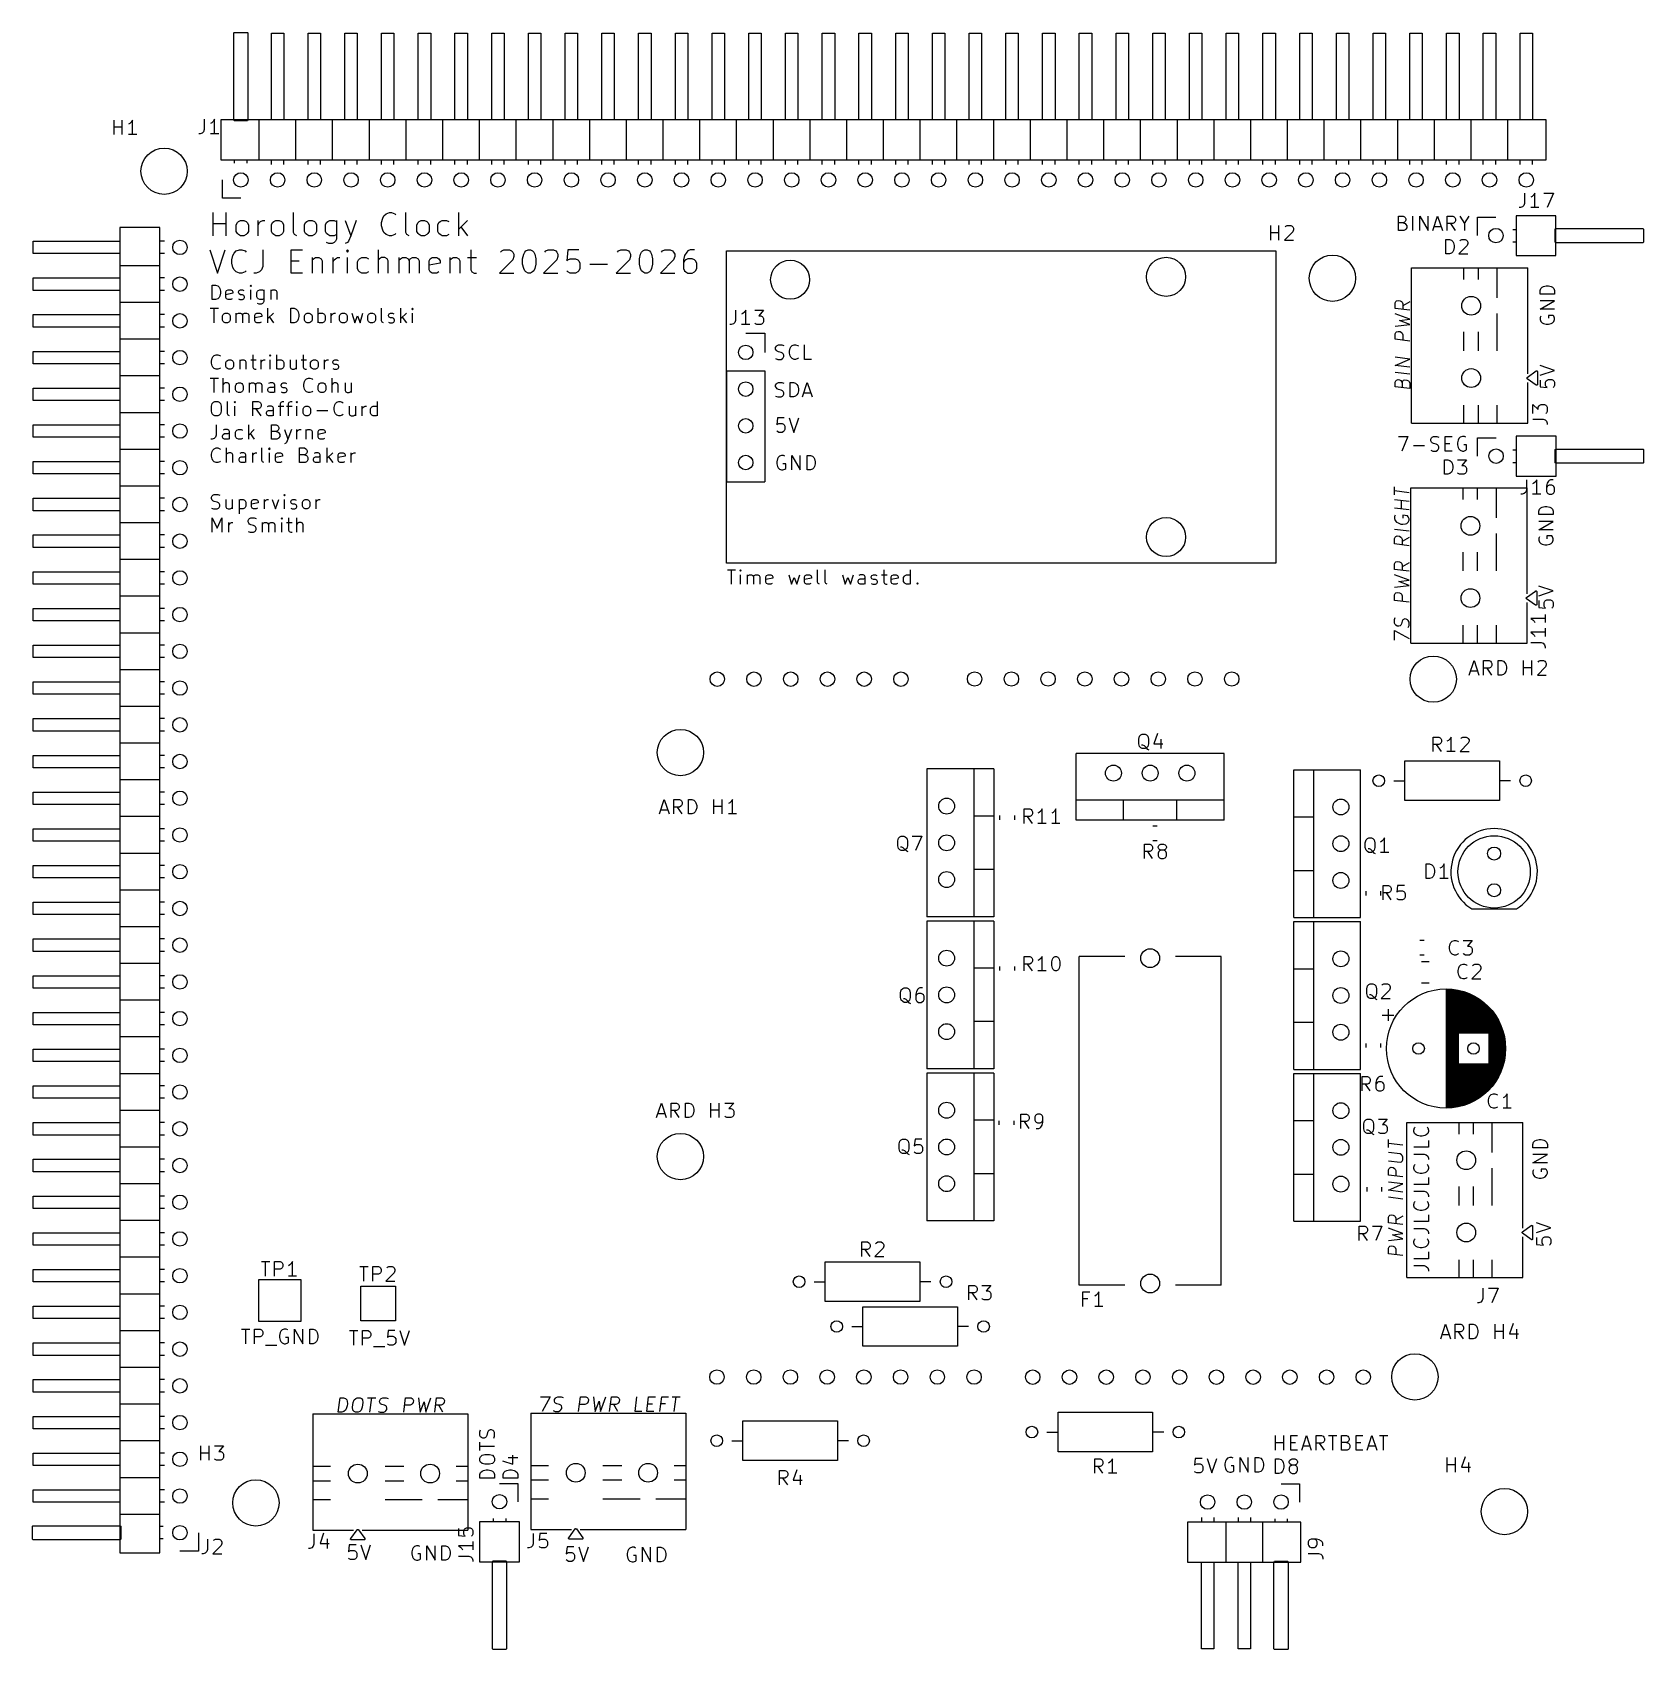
# Model space of a CAD drawing. Extents: x 75 to 186, y -155 to -43.
import ezdxf

# ---------------------------------------------------------------- set-up
doc = ezdxf.new("R2010")
doc.units = 0
doc.layers.add('BLACK', color=7, linetype='CONTINUOUS')

msp = doc.modelspace()

# ---------------------------------------------------------------- linework, layer by layer
at = {"layer": 'BLACK', "linetype": 'CONTINUOUS'}
for p, q in [((88.97, -43.35), (88.974567, -43.327039)), ((88.97, -49.35), (88.97, -43.35)), ((88.974567, -43.327039), (89.007039, -43.294567)), ((89.007039, -43.294567), (89.03, -43.29)), ((89.03, -43.29), (89.89, -43.29)), ((89.89, -43.29), (89.912961, -43.294567)), ((89.912961, -43.294567), (89.945433, -43.327039)), ((89.945433, -43.327039), (89.95, -43.35)), ((89.95, -43.35), (89.95, -49.35)), ((91.57, -43.35), (92.43, -43.35)), ((91.57, -49.35), (91.57, -43.35)), ((92.43, -43.35), (92.43, -49.35)), ((94.11, -43.35), (94.97, -43.35)), ((94.11, -49.35), (94.11, -43.35)), ((94.97, -43.35), (94.97, -49.35)), ((96.65, -43.35), (97.51, -43.35)), ((96.65, -49.35), (96.65, -43.35)), ((97.51, -43.35), (97.51, -49.35)), ((99.19, -43.35), (100.05, -43.35)), ((99.19, -49.35), (99.19, -43.35)), ((100.05, -43.35), (100.05, -49.35)), ((101.73, -43.35), (102.59, -43.35)), ((101.73, -49.35), (101.73, -43.35)), ((102.59, -43.35), (102.59, -49.35)), ((104.27, -43.35), (105.13, -43.35)), ((104.27, -49.35), (104.27, -43.35)), ((105.13, -43.35), (105.13, -49.35)), ((106.81, -43.35), (107.67, -43.35)), ((106.81, -49.35), (106.81, -43.35)), ((107.67, -43.35), (107.67, -49.35)), ((109.35, -43.35), (110.21, -43.35)), ((109.35, -49.35), (109.35, -43.35)), ((110.21, -43.35), (110.21, -49.35)), ((111.89, -43.35), (112.75, -43.35)), ((111.89, -49.35), (111.89, -43.35)), ((112.75, -43.35), (112.75, -49.35)), ((114.43, -43.35), (115.29, -43.35)), ((114.43, -49.35), (114.43, -43.35)), ((115.29, -43.35), (115.29, -49.35)), ((116.97, -43.35), (117.83, -43.35)), ((116.97, -49.35), (116.97, -43.35)), ((117.83, -43.35), (117.83, -49.35)), ((119.51, -43.35), (120.37, -43.35)), ((119.51, -49.35), (119.51, -43.35)), ((120.37, -43.35), (120.37, -49.35)), ((122.05, -43.35), (122.91, -43.35)), ((122.05, -49.35), (122.05, -43.35)), ((122.91, -43.35), (122.91, -49.35)), ((124.59, -43.35), (125.45, -43.35)), ((124.59, -49.35), (124.59, -43.35)), ((125.45, -43.35), (125.45, -49.35)), ((127.13, -43.35), (127.99, -43.35)), ((127.13, -49.35), (127.13, -43.35)), ((127.99, -43.35), (127.99, -49.35)), ((129.67, -43.35), (130.53, -43.35)), ((129.67, -49.35), (129.67, -43.35)), ((130.53, -43.35), (130.53, -49.35)), ((132.21, -43.35), (133.07, -43.35)), ((132.21, -49.35), (132.21, -43.35)), ((133.07, -43.35), (133.07, -49.35)), ((134.75, -43.35), (135.61, -43.35)), ((134.75, -49.35), (134.75, -43.35)), ((135.61, -43.35), (135.61, -49.35)), ((137.29, -43.35), (138.15, -43.35)), ((137.29, -49.35), (137.29, -43.35)), ((138.15, -43.35), (138.15, -49.35)), ((139.83, -43.35), (140.69, -43.35)), ((139.83, -49.35), (139.83, -43.35)), ((140.69, -43.35), (140.69, -49.35)), ((142.37, -43.35), (143.23, -43.35)), ((142.37, -49.35), (142.37, -43.35)), ((143.23, -43.35), (143.23, -49.35)), ((144.91, -43.35), (145.77, -43.35)), ((144.91, -49.35), (144.91, -43.35)), ((145.77, -43.35), (145.77, -49.35)), ((147.45, -43.35), (148.31, -43.35)), ((147.45, -49.35), (147.45, -43.35)), ((148.31, -43.35), (148.31, -49.35)), ((149.99, -43.35), (150.85, -43.35)), ((149.99, -49.35), (149.99, -43.35)), ((150.85, -43.35), (150.85, -49.35)), ((152.53, -43.35), (153.39, -43.35)), ((152.53, -49.35), (152.53, -43.35)), ((153.39, -43.35), (153.39, -49.35)), ((155.07, -43.35), (155.93, -43.35)), ((155.07, -49.35), (155.07, -43.35)), ((155.93, -43.35), (155.93, -49.35)), ((157.61, -43.35), (158.47, -43.35)), ((157.61, -49.35), (157.61, -43.35)), ((158.47, -43.35), (158.47, -49.35)), ((160.15, -43.35), (161.01, -43.35)), ((160.15, -49.35), (160.15, -43.35)), ((161.01, -43.35), (161.01, -49.35)), ((162.69, -43.35), (163.55, -43.35)), ((162.69, -49.35), (162.69, -43.35)), ((163.55, -43.35), (163.55, -49.35)), ((165.23, -43.35), (166.09, -43.35)), ((165.23, -49.35), (165.23, -43.35)), ((166.09, -43.35), (166.09, -49.35)), ((167.77, -43.35), (168.63, -43.35)), ((167.77, -49.35), (167.77, -43.35)), ((168.63, -43.35), (168.63, -49.35)), ((170.31, -43.35), (171.17, -43.35)), ((170.31, -49.35), (170.31, -43.35)), ((171.17, -43.35), (171.17, -49.35)), ((172.85, -43.35), (173.71, -43.35)), ((172.85, -49.35), (172.85, -43.35)), ((173.71, -43.35), (173.71, -49.35)), ((175.39, -43.35), (176.25, -43.35)), ((175.39, -49.35), (175.39, -43.35)), ((176.25, -43.35), (176.25, -49.35)), ((177.93, -43.35), (178.79, -43.35)), ((177.93, -49.35), (177.93, -43.35)), ((178.79, -43.35), (178.79, -49.35)), ((80.688095, -50.354819), (80.688095, -49.354819)), ((80.688095, -49.831009), (81.259523, -49.831009)), ((81.259523, -50.354819), (81.259523, -49.354819)), ((81.783333, -49.592914), (81.688095, -49.640533)), ((81.878571, -49.497676), (81.783333, -49.592914)), ((81.973809, -49.354819), (81.878571, -49.497676)), ((81.973809, -50.354819), (81.973809, -49.354819)), ((86.640952, -50.304819), (86.545714, -50.304819)), ((86.783809, -50.2572), (86.640952, -50.304819)), ((86.879047, -50.161961), (86.783809, -50.2572)), ((86.926666, -50.019104), (86.879047, -50.161961)), ((86.926666, -49.304819), (86.926666, -50.019104)), ((87.450476, -49.542914), (87.355238, -49.590533)), ((87.926666, -50.304819), (87.355238, -50.304819)), ((87.545714, -49.447676), (87.450476, -49.542914)), ((87.640952, -49.304819), (87.545714, -49.447676)), ((87.640952, -50.304819), (87.640952, -49.304819)), ((88.08, -49.35), (88.08, -52.11)), ((179.74, -49.35), (88.08, -49.35)), ((88.974567, -49.372961), (88.97, -49.35)), ((89.007039, -49.405433), (88.974567, -49.372961)), ((89.03, -49.41), (89.007039, -49.405433)), ((89.89, -49.41), (89.03, -49.41)), ((89.912961, -49.405433), (89.89, -49.41)), ((89.945433, -49.372961), (89.912961, -49.405433)), ((89.95, -49.35), (89.945433, -49.372961)), ((90.73, -52.11), (90.73, -49.35)), ((93.27, -52.11), (93.27, -49.35)), ((95.81, -52.11), (95.81, -49.35)), ((98.35, -52.11), (98.35, -49.35)), ((100.89, -52.11), (100.89, -49.35)), ((103.43, -52.11), (103.43, -49.35)), ((105.97, -52.11), (105.97, -49.35)), ((108.51, -52.11), (108.51, -49.35)), ((111.05, -52.11), (111.05, -49.35)), ((113.59, -52.11), (113.59, -49.35)), ((116.13, -52.11), (116.13, -49.35)), ((118.67, -52.11), (118.67, -49.35)), ((121.21, -52.11), (121.21, -49.35)), ((123.75, -52.11), (123.75, -49.35)), ((126.29, -52.11), (126.29, -49.35)), ((128.83, -52.11), (128.83, -49.35)), ((131.37, -52.11), (131.37, -49.35)), ((133.91, -52.11), (133.91, -49.35)), ((136.45, -52.11), (136.45, -49.35)), ((138.99, -52.11), (138.99, -49.35)), ((141.53, -52.11), (141.53, -49.35)), ((144.07, -52.11), (144.07, -49.35)), ((146.61, -52.11), (146.61, -49.35)), ((149.15, -52.11), (149.15, -49.35)), ((151.69, -52.11), (151.69, -49.35)), ((154.23, -52.11), (154.23, -49.35)), ((156.77, -52.11), (156.77, -49.35)), ((159.31, -52.11), (159.31, -49.35)), ((161.85, -52.11), (161.85, -49.35)), ((164.39, -52.11), (164.39, -49.35)), ((166.93, -52.11), (166.93, -49.35)), ((169.47, -52.11), (169.47, -49.35)), ((172.01, -52.11), (172.01, -49.35)), ((174.55, -52.11), (174.55, -49.35)), ((177.09, -52.11), (177.09, -49.35)), ((179.74, -52.11), (179.74, -49.35)), ((82.259523, -50.354819), (81.688095, -50.354819)), ((88.08, -52.11), (179.74, -52.11)), ((89.03, -52.34), (89.03, -52.11)), ((89.89, -52.34), (89.89, -52.11)), ((91.57, -52.422642), (91.57, -52.11)), ((92.43, -52.422642), (92.43, -52.11)), ((94.11, -52.422642), (94.11, -52.11)), ((94.97, -52.422642), (94.97, -52.11)), ((96.65, -52.422642), (96.65, -52.11)), ((97.51, -52.422642), (97.51, -52.11)), ((99.19, -52.422642), (99.19, -52.11)), ((100.05, -52.422642), (100.05, -52.11)), ((101.73, -52.422642), (101.73, -52.11)), ((102.59, -52.422642), (102.59, -52.11)), ((104.27, -52.422642), (104.27, -52.11)), ((105.13, -52.422642), (105.13, -52.11)), ((106.81, -52.422642), (106.81, -52.11)), ((107.67, -52.422642), (107.67, -52.11)), ((109.35, -52.422642), (109.35, -52.11)), ((110.21, -52.422642), (110.21, -52.11)), ((111.89, -52.422642), (111.89, -52.11)), ((112.75, -52.422642), (112.75, -52.11)), ((114.43, -52.422642), (114.43, -52.11)), ((115.29, -52.422642), (115.29, -52.11)), ((116.97, -52.422642), (116.97, -52.11)), ((117.83, -52.422642), (117.83, -52.11)), ((119.51, -52.422642), (119.51, -52.11)), ((120.37, -52.422642), (120.37, -52.11)), ((122.05, -52.422642), (122.05, -52.11)), ((122.91, -52.422642), (122.91, -52.11)), ((124.59, -52.422642), (124.59, -52.11)), ((125.45, -52.422642), (125.45, -52.11)), ((127.13, -52.422642), (127.13, -52.11)), ((127.99, -52.422642), (127.99, -52.11)), ((129.67, -52.422642), (129.67, -52.11)), ((130.53, -52.422642), (130.53, -52.11)), ((132.21, -52.422642), (132.21, -52.11)), ((133.07, -52.422642), (133.07, -52.11)), ((134.75, -52.422642), (134.75, -52.11)), ((135.61, -52.422642), (135.61, -52.11)), ((137.29, -52.422642), (137.29, -52.11)), ((138.15, -52.422642), (138.15, -52.11)), ((139.83, -52.422642), (139.83, -52.11)), ((140.69, -52.422642), (140.69, -52.11)), ((142.37, -52.422642), (142.37, -52.11)), ((143.23, -52.422642), (143.23, -52.11)), ((144.91, -52.422642), (144.91, -52.11)), ((145.77, -52.422642), (145.77, -52.11)), ((147.45, -52.422642), (147.45, -52.11)), ((148.31, -52.422642), (148.31, -52.11)), ((149.99, -52.422642), (149.99, -52.11)), ((150.85, -52.422642), (150.85, -52.11)), ((152.53, -52.422642), (152.53, -52.11)), ((153.39, -52.422642), (153.39, -52.11)), ((155.07, -52.422642), (155.07, -52.11)), ((155.93, -52.422642), (155.93, -52.11)), ((157.61, -52.422642), (157.61, -52.11)), ((158.47, -52.422642), (158.47, -52.11)), ((160.15, -52.422642), (160.15, -52.11)), ((161.01, -52.422642), (161.01, -52.11)), ((162.69, -52.422642), (162.69, -52.11)), ((163.55, -52.422642), (163.55, -52.11)), ((165.23, -52.422642), (165.23, -52.11)), ((166.09, -52.422642), (166.09, -52.11)), ((167.77, -52.422642), (167.77, -52.11)), ((168.63, -52.422642), (168.63, -52.11)), ((170.31, -52.422642), (170.31, -52.11)), ((171.17, -52.422642), (171.17, -52.11)), ((172.85, -52.422642), (172.85, -52.11)), ((173.71, -52.422642), (173.71, -52.11)), ((175.39, -52.422642), (175.39, -52.11)), ((176.25, -52.422642), (176.25, -52.11)), ((177.93, -52.422642), (177.93, -52.11)), ((178.79, -52.422642), (178.79, -52.11)), ((88.19, -54.77), (88.19, -53.5)), ((89.46, -54.77), (88.19, -54.77)), ((178.240476, -54.404819), (178.240476, -55.119104)), ((178.764286, -54.642914), (178.669048, -54.690533)), ((178.859524, -54.547676), (178.764286, -54.642914)), ((178.954762, -54.404819), (178.859524, -54.547676)), ((178.954762, -55.404819), (178.954762, -54.404819)), ((179.57381, -54.404819), (180.240476, -54.404819)), ((180.240476, -54.404819), (179.811905, -55.404819)), ((87.541478, -57.35955), (87.541478, -55.75955)), ((88.455764, -57.35955), (88.455764, -55.75955)), ((93.103382, -57.130979), (93.103382, -55.75955)), ((99.351001, -55.988121), (99.503382, -55.83574)), ((99.503382, -55.83574), (99.731954, -55.75955)), ((99.731954, -55.75955), (99.884335, -55.75955)), ((99.884335, -55.75955), (100.112906, -55.83574)), ((100.112906, -55.83574), (100.189097, -55.911931)), ((100.874811, -57.130979), (100.874811, -55.75955)), ((104.531954, -57.35955), (104.531954, -55.75955)), ((177.954762, -55.404819), (177.859524, -55.404819)), ((178.097619, -55.3572), (177.954762, -55.404819)), ((178.192857, -55.261961), (178.097619, -55.3572)), ((178.240476, -55.119104), (178.192857, -55.261961)), ((179.240476, -55.404819), (178.669048, -55.404819)), ((81.1, -56.785), (81.1, -148.445)), ((83.86, -56.785), (81.1, -56.785)), ((83.86, -148.445), (83.86, -56.785)), ((87.541478, -56.521455), (88.455764, -56.521455)), ((89.141477, -56.597645), (89.217668, -56.445264)), ((89.141477, -57.054788), (89.141477, -56.597645)), ((89.217668, -56.445264), (89.293858, -56.369074)), ((89.293858, -56.369074), (89.446239, -56.292883)), ((89.446239, -56.292883), (89.674811, -56.292883)), ((89.674811, -56.292883), (89.827192, -56.369074)), ((89.827192, -56.369074), (89.903382, -56.445264)), ((89.903382, -56.445264), (89.979573, -56.597645)), ((89.979573, -56.597645), (89.979573, -57.054788)), ((90.665287, -57.35955), (90.665287, -56.292883)), ((90.665287, -56.597645), (90.741477, -56.445264)), ((90.741477, -56.445264), (90.817668, -56.369074)), ((90.817668, -56.369074), (90.970049, -56.292883)), ((90.970049, -56.292883), (91.12243, -56.292883)), ((91.579572, -56.597645), (91.655763, -56.445264)), ((91.579572, -57.054788), (91.579572, -56.597645)), ((91.655763, -56.445264), (91.731953, -56.369074)), ((91.731953, -56.369074), (91.884334, -56.292883)), ((91.884334, -56.292883), (92.112906, -56.292883)), ((92.112906, -56.292883), (92.265287, -56.369074)), ((92.265287, -56.369074), (92.341477, -56.445264)), ((92.341477, -56.445264), (92.417668, -56.597645)), ((92.417668, -56.597645), (92.417668, -57.054788)), ((93.865286, -56.597645), (93.941477, -56.445264)), ((93.865286, -57.054788), (93.865286, -56.597645)), ((93.941477, -56.445264), (94.017667, -56.369074)), ((94.017667, -56.369074), (94.170048, -56.292883)), ((94.170048, -56.292883), (94.39862, -56.292883)), ((94.39862, -56.292883), (94.551001, -56.369074)), ((94.551001, -56.369074), (94.627191, -56.445264)), ((94.627191, -56.445264), (94.703382, -56.597645)), ((94.703382, -56.597645), (94.703382, -57.054788)), ((95.312905, -56.597645), (95.389096, -56.445264)), ((95.312905, -57.054788), (95.312905, -56.597645)), ((95.389096, -56.445264), (95.465286, -56.369074)), ((95.465286, -56.369074), (95.617667, -56.292883)), ((95.617667, -56.292883), (95.922429, -56.292883)), ((95.922429, -56.292883), (96.07481, -56.369074)), ((96.07481, -56.292883), (96.07481, -57.588121)), ((96.684334, -56.292883), (97.065286, -57.35955)), ((97.446239, -56.292883), (97.065286, -57.35955)), ((99.19862, -56.445264), (99.274811, -56.140502)), ((99.19862, -56.673836), (99.19862, -56.445264)), ((99.274811, -56.978598), (99.19862, -56.673836)), ((99.274811, -56.140502), (99.351001, -55.988121)), ((99.351001, -57.130979), (99.274811, -56.978598)), ((101.636715, -56.597645), (101.712906, -56.445264)), ((101.636715, -57.054788), (101.636715, -56.597645)), ((101.712906, -56.445264), (101.789096, -56.369074)), ((101.789096, -56.369074), (101.941477, -56.292883)), ((101.941477, -56.292883), (102.170049, -56.292883)), ((102.170049, -56.292883), (102.32243, -56.369074)), ((102.32243, -56.369074), (102.39862, -56.445264)), ((102.39862, -56.445264), (102.474811, -56.597645)), ((102.474811, -56.597645), (102.474811, -57.054788)), ((103.084334, -56.597645), (103.160525, -56.445264)), ((103.084334, -57.054788), (103.084334, -56.597645)), ((103.160525, -56.445264), (103.236715, -56.369074)), ((103.236715, -56.369074), (103.389096, -56.292883)), ((103.389096, -56.292883), (103.693858, -56.292883)), ((103.693858, -56.292883), (103.846239, -56.369074)), ((105.141478, -56.292883), (104.531954, -56.902407)), ((104.684335, -56.750026), (105.141478, -57.35955)), ((160.688095, -57.654819), (160.688095, -56.654819)), ((161.259523, -57.654819), (161.259523, -56.654819)), ((161.688095, -56.750057), (161.735714, -56.702438)), ((161.735714, -56.702438), (161.830952, -56.654819)), ((161.830952, -56.654819), (162.069047, -56.654819)), ((162.069047, -56.654819), (162.164285, -56.702438)), ((162.164285, -56.702438), (162.211904, -56.750057)), ((162.211904, -56.750057), (162.259523, -56.845295)), ((162.259523, -56.940533), (162.211904, -57.08339)), ((162.259523, -56.845295), (162.259523, -56.940533)), ((169.518422, -56.997247), (169.518422, -55.997247)), ((169.518422, -55.997247), (169.851755, -55.997247)), ((169.851755, -56.473437), (169.518422, -56.473437)), ((169.899374, -56.997247), (169.518422, -56.997247)), ((169.851755, -55.997247), (169.946993, -56.044866)), ((169.946993, -56.425818), (169.851755, -56.473437)), ((169.851755, -56.473437), (169.994612, -56.521056)), ((169.994612, -56.949628), (169.899374, -56.997247)), ((169.946993, -56.044866), (169.994612, -56.092485)), ((169.994612, -56.378199), (169.946993, -56.425818)), ((169.994612, -56.092485), (170.042231, -56.187723)), ((170.042231, -56.282961), (169.994612, -56.378199)), ((169.994612, -56.521056), (170.042231, -56.568675)), ((170.042231, -56.902008), (169.994612, -56.949628)), ((170.042231, -56.187723), (170.042231, -56.282961)), ((170.042231, -56.568675), (170.08985, -56.663913)), ((170.08985, -56.80677), (170.042231, -56.902008)), ((170.08985, -56.663913), (170.08985, -56.80677)), ((170.518422, -56.997247), (170.518422, -55.997247)), ((170.994612, -56.997247), (170.994612, -55.997247)), ((170.994612, -55.997247), (171.56604, -56.997247)), ((171.56604, -56.997247), (171.56604, -55.997247)), ((171.899374, -56.997247), (172.232707, -55.997247)), ((171.994612, -56.711532), (172.470802, -56.711532)), ((172.232707, -55.997247), (172.56604, -56.997247)), ((172.899374, -56.997247), (172.899374, -55.997247)), ((172.899374, -55.997247), (173.280326, -55.997247)), ((173.280326, -56.521056), (172.899374, -56.521056)), ((173.470802, -56.997247), (173.137469, -56.521056)), ((173.280326, -55.997247), (173.375564, -56.044866)), ((173.375564, -56.473437), (173.280326, -56.521056)), ((173.375564, -56.044866), (173.423183, -56.092485)), ((173.423183, -56.425818), (173.375564, -56.473437)), ((173.423183, -56.092485), (173.470802, -56.187723)), ((173.470802, -56.33058), (173.423183, -56.425818)), ((173.470802, -56.187723), (173.470802, -56.33058)), ((173.756517, -55.997247), (174.08985, -56.521056)), ((174.08985, -56.521056), (174.423183, -55.997247)), ((174.08985, -56.521056), (174.08985, -56.997247)), ((174.995, -56.08), (176.265, -56.08)), ((174.995, -57.35), (174.995, -56.08)), ((177.425, -56.92), (177.655, -56.92)), ((177.655, -55.97), (177.655, -58.73)), ((180.415, -55.97), (177.655, -55.97)), ((180.355, -56.92), (180.359567, -56.897039)), ((180.355, -57.78), (180.355, -56.92)), ((180.359567, -56.897039), (180.392039, -56.864567)), ((180.392039, -56.864567), (180.415, -56.86)), ((180.415, -58.73), (180.415, -55.97)), ((180.415, -56.86), (186.415, -56.86)), ((186.415, -56.86), (186.437961, -56.864567)), ((186.437961, -56.864567), (186.470433, -56.897039)), ((186.470433, -56.897039), (186.475, -56.92)), ((186.475, -56.92), (186.475, -57.78)), ((75.1, -57.735), (81.1, -57.735)), ((75.1, -58.595), (75.1, -57.735)), ((84.172642, -57.735), (83.86, -57.735)), ((89.217668, -57.207169), (89.141477, -57.054788)), ((89.293858, -57.28336), (89.217668, -57.207169)), ((89.446239, -57.35955), (89.293858, -57.28336)), ((89.674811, -57.35955), (89.446239, -57.35955)), ((89.827192, -57.28336), (89.674811, -57.35955)), ((89.903382, -57.207169), (89.827192, -57.28336)), ((89.979573, -57.054788), (89.903382, -57.207169)), ((91.655763, -57.207169), (91.579572, -57.054788)), ((91.731953, -57.28336), (91.655763, -57.207169)), ((91.884334, -57.35955), (91.731953, -57.28336)), ((92.112906, -57.35955), (91.884334, -57.35955)), ((92.265287, -57.28336), (92.112906, -57.35955)), ((92.341477, -57.207169), (92.265287, -57.28336)), ((92.417668, -57.054788), (92.341477, -57.207169)), ((93.179572, -57.28336), (93.103382, -57.130979)), ((93.331953, -57.35955), (93.179572, -57.28336)), ((93.941477, -57.207169), (93.865286, -57.054788)), ((94.017667, -57.28336), (93.941477, -57.207169)), ((94.170048, -57.35955), (94.017667, -57.28336)), ((94.39862, -57.35955), (94.170048, -57.35955)), ((94.551001, -57.28336), (94.39862, -57.35955)), ((94.627191, -57.207169), (94.551001, -57.28336)), ((94.703382, -57.054788), (94.627191, -57.207169)), ((95.389096, -57.207169), (95.312905, -57.054788)), ((95.465286, -57.28336), (95.389096, -57.207169)), ((95.541477, -57.892883), (95.389096, -57.816693)), ((95.617667, -57.35955), (95.465286, -57.28336)), ((95.770048, -57.892883), (95.541477, -57.892883)), ((95.922429, -57.35955), (95.617667, -57.35955)), ((95.922429, -57.816693), (95.770048, -57.892883)), ((96.07481, -57.28336), (95.922429, -57.35955)), ((95.99862, -57.740502), (95.922429, -57.816693)), ((96.07481, -57.588121), (95.99862, -57.740502)), ((96.836715, -57.816693), (96.684334, -57.892883)), ((96.912905, -57.740502), (96.836715, -57.816693)), ((97.065286, -57.35955), (96.912905, -57.740502)), ((99.503382, -57.28336), (99.351001, -57.130979)), ((99.731954, -57.35955), (99.503382, -57.28336)), ((99.884335, -57.35955), (99.731954, -57.35955)), ((100.112906, -57.28336), (99.884335, -57.35955)), ((100.189097, -57.207169), (100.112906, -57.28336)), ((100.951001, -57.28336), (100.874811, -57.130979)), ((101.103382, -57.35955), (100.951001, -57.28336)), ((101.712906, -57.207169), (101.636715, -57.054788)), ((101.789096, -57.28336), (101.712906, -57.207169)), ((101.941477, -57.35955), (101.789096, -57.28336)), ((102.170049, -57.35955), (101.941477, -57.35955)), ((102.32243, -57.28336), (102.170049, -57.35955)), ((102.39862, -57.207169), (102.32243, -57.28336)), ((102.474811, -57.054788), (102.39862, -57.207169)), ((103.160525, -57.207169), (103.084334, -57.054788)), ((103.236715, -57.28336), (103.160525, -57.207169)), ((103.389096, -57.35955), (103.236715, -57.28336)), ((103.693858, -57.35955), (103.389096, -57.35955)), ((103.846239, -57.28336), (103.693858, -57.35955)), ((160.688095, -57.131009), (161.259523, -57.131009)), ((162.211904, -57.08339), (161.640476, -57.654819)), ((161.640476, -57.654819), (162.259523, -57.654819)), ((172.804136, -58.607191), (172.804136, -57.607191)), ((172.804136, -57.607191), (173.042231, -57.607191)), ((173.042231, -57.607191), (173.185088, -57.65481)), ((173.185088, -57.65481), (173.280326, -57.750048)), ((173.280326, -57.750048), (173.327945, -57.845286)), ((173.327945, -57.845286), (173.375564, -58.035762)), ((173.375564, -58.035762), (173.375564, -58.178619)), ((174.280326, -58.035762), (173.708898, -58.607191)), ((173.756517, -57.702429), (173.804136, -57.65481)), ((173.804136, -57.65481), (173.899374, -57.607191)), ((173.899374, -57.607191), (174.137469, -57.607191)), ((174.137469, -57.607191), (174.232707, -57.65481)), ((174.232707, -57.65481), (174.280326, -57.702429)), ((174.280326, -57.702429), (174.327945, -57.797667)), ((174.327945, -57.892905), (174.280326, -58.035762)), ((174.327945, -57.797667), (174.327945, -57.892905)), ((177.425, -57.78), (177.655, -57.78)), ((180.359567, -57.802961), (180.355, -57.78)), ((180.392039, -57.835433), (180.359567, -57.802961)), ((180.415, -57.84), (180.392039, -57.835433)), ((186.415, -57.84), (180.415, -57.84)), ((186.437961, -57.835433), (186.415, -57.84)), ((186.470433, -57.802961), (186.437961, -57.835433)), ((186.475, -57.78), (186.470433, -57.802961)), ((81.1, -58.595), (75.1, -58.595)), ((84.172642, -58.595), (83.86, -58.595)), ((87.312906, -58.33546), (87.84624, -59.93546)), ((87.84624, -59.93546), (88.379573, -58.33546)), ((88.836716, -59.021174), (88.912907, -58.716412)), ((88.836716, -59.249746), (88.836716, -59.021174)), ((88.912907, -59.554508), (88.836716, -59.249746)), ((88.912907, -58.716412), (88.989097, -58.564031)), ((88.989097, -58.564031), (89.141478, -58.41165)), ((89.141478, -58.41165), (89.37005, -58.33546)), ((89.37005, -58.33546), (89.522431, -58.33546)), ((89.522431, -58.33546), (89.751002, -58.41165)), ((89.751002, -58.41165), (89.827193, -58.487841)), ((90.97005, -58.33546), (90.97005, -59.478317)), ((92.951003, -59.93546), (92.951003, -58.33546)), ((92.951003, -58.33546), (93.712908, -58.33546)), ((92.951003, -59.097365), (93.484336, -59.097365)), ((94.398622, -58.868793), (94.398622, -59.93546)), ((94.398622, -59.021174), (94.474812, -58.944984)), ((94.474812, -58.944984), (94.627193, -58.868793)), ((94.627193, -58.868793), (94.855765, -58.868793)), ((94.855765, -58.868793), (95.008146, -58.944984)), ((95.008146, -58.944984), (95.084336, -59.097365)), ((95.084336, -59.097365), (95.084336, -59.93546)), ((95.846241, -59.93546), (95.846241, -58.868793)), ((95.846241, -59.173555), (95.922431, -59.021174)), ((95.922431, -59.021174), (95.998622, -58.944984)), ((95.998622, -58.944984), (96.151003, -58.868793)), ((96.151003, -58.868793), (96.303384, -58.868793)), ((96.836717, -58.33546), (96.760526, -58.41165)), ((96.760526, -58.41165), (96.836717, -58.487841)), ((96.912907, -58.41165), (96.836717, -58.33546)), ((96.836717, -58.33546), (96.836717, -58.487841)), ((96.836717, -58.487841), (96.912907, -58.41165)), ((96.836717, -59.93546), (96.836717, -58.868793)), ((97.522431, -59.173555), (97.598622, -59.021174)), ((97.522431, -59.630698), (97.522431, -59.173555)), ((97.598622, -59.021174), (97.674812, -58.944984)), ((97.674812, -58.944984), (97.827193, -58.868793)), ((97.827193, -58.868793), (98.131955, -58.868793)), ((98.131955, -58.868793), (98.284336, -58.944984)), ((98.970051, -59.93546), (98.970051, -58.33546)), ((99.046241, -58.944984), (98.970051, -59.021174)), ((99.198622, -58.868793), (99.046241, -58.944984)), ((99.427194, -58.868793), (99.198622, -58.868793)), ((99.579575, -58.944984), (99.427194, -58.868793)), ((99.655765, -59.097365), (99.579575, -58.944984)), ((99.655765, -59.93546), (99.655765, -59.097365)), ((100.41767, -59.93546), (100.41767, -58.868793)), ((100.41767, -59.021174), (100.49386, -58.944984)), ((100.49386, -58.944984), (100.646241, -58.868793)), ((100.646241, -58.868793), (100.874813, -58.868793)), ((100.874813, -58.868793), (101.027194, -58.944984)), ((101.027194, -58.944984), (101.103384, -59.097365)), ((101.103384, -59.097365), (101.179575, -58.944984)), ((101.103384, -59.097365), (101.103384, -59.93546)), ((101.179575, -58.944984), (101.331956, -58.868793)), ((101.331956, -58.868793), (101.560527, -58.868793)), ((101.560527, -58.868793), (101.712908, -58.944984)), ((101.712908, -58.944984), (101.789098, -59.097365)), ((101.789098, -59.097365), (101.789098, -59.93546)), ((102.474812, -59.097365), (102.551003, -58.944984)), ((102.474812, -59.706889), (102.474812, -59.097365)), ((103.236717, -59.249746), (102.474812, -59.402127)), ((102.551003, -58.944984), (102.703384, -58.868793)), ((102.703384, -58.868793), (103.008146, -58.868793)), ((103.008146, -58.868793), (103.160527, -58.944984)), ((103.160527, -58.944984), (103.236717, -59.097365)), ((103.236717, -59.097365), (103.236717, -59.249746)), ((103.922432, -58.868793), (103.922432, -59.93546)), ((103.922432, -59.021174), (103.998622, -58.944984)), ((103.998622, -58.944984), (104.151003, -58.868793)), ((104.151003, -58.868793), (104.379575, -58.868793)), ((104.379575, -58.868793), (104.531956, -58.944984)), ((104.531956, -58.944984), (104.608146, -59.097365)), ((104.608146, -59.097365), (104.608146, -59.93546)), ((105.141479, -58.868793), (105.751003, -58.868793)), ((105.370051, -58.33546), (105.370051, -59.706889)), ((108.26529, -59.021174), (107.351004, -59.93546)), ((107.427194, -58.487841), (107.503385, -58.41165)), ((107.503385, -58.41165), (107.655766, -58.33546)), ((107.655766, -58.33546), (108.036718, -58.33546)), ((108.036718, -58.33546), (108.189099, -58.41165)), ((108.189099, -58.41165), (108.26529, -58.487841)), ((108.26529, -58.487841), (108.34148, -58.640222)), ((108.34148, -58.792603), (108.26529, -59.021174)), ((108.34148, -58.640222), (108.34148, -58.792603)), ((108.951004, -58.944984), (109.027195, -58.640222)), ((108.951004, -59.325936), (108.951004, -58.944984)), ((109.027195, -58.640222), (109.103385, -58.487841)), ((109.103385, -58.487841), (109.179576, -58.41165)), ((109.179576, -58.41165), (109.331957, -58.33546)), ((109.331957, -58.33546), (109.484338, -58.33546)), ((109.484338, -58.33546), (109.636719, -58.41165)), ((109.636719, -58.41165), (109.712909, -58.487841)), ((109.712909, -58.487841), (109.7891, -58.640222)), ((109.7891, -58.640222), (109.86529, -58.944984)), ((109.86529, -58.944984), (109.86529, -59.325936)), ((111.31291, -59.021174), (110.398624, -59.93546)), ((110.474814, -58.487841), (110.551005, -58.41165)), ((110.551005, -58.41165), (110.703386, -58.33546)), ((110.703386, -58.33546), (111.084338, -58.33546)), ((111.084338, -58.33546), (111.236719, -58.41165)), ((111.236719, -58.41165), (111.31291, -58.487841)), ((111.31291, -58.487841), (111.3891, -58.640222)), ((111.3891, -58.792603), (111.31291, -59.021174)), ((111.3891, -58.640222), (111.3891, -58.792603)), ((112.074815, -58.33546), (111.998624, -59.097365)), ((111.998624, -59.097365), (112.074815, -59.021174)), ((112.83672, -58.33546), (112.074815, -58.33546)), ((112.074815, -59.021174), (112.227196, -58.944984)), ((112.227196, -58.944984), (112.608148, -58.944984)), ((112.608148, -58.944984), (112.760529, -59.021174)), ((112.760529, -59.021174), (112.83672, -59.097365)), ((112.83672, -59.097365), (112.91291, -59.249746)), ((112.91291, -59.249746), (112.91291, -59.630698)), ((116.341482, -59.021174), (115.427196, -59.93546)), ((115.503386, -58.487841), (115.579577, -58.41165)), ((115.579577, -58.41165), (115.731958, -58.33546)), ((115.731958, -58.33546), (116.11291, -58.33546)), ((116.11291, -58.33546), (116.265291, -58.41165)), ((116.265291, -58.41165), (116.341482, -58.487841)), ((116.341482, -58.487841), (116.417672, -58.640222)), ((116.417672, -58.792603), (116.341482, -59.021174)), ((116.417672, -58.640222), (116.417672, -58.792603)), ((117.027196, -58.944984), (117.103387, -58.640222)), ((117.027196, -59.325936), (117.027196, -58.944984)), ((117.103387, -58.640222), (117.179577, -58.487841)), ((117.179577, -58.487841), (117.255768, -58.41165)), ((117.255768, -58.41165), (117.408149, -58.33546)), ((117.408149, -58.33546), (117.56053, -58.33546)), ((117.56053, -58.33546), (117.712911, -58.41165)), ((117.712911, -58.41165), (117.789101, -58.487841)), ((117.789101, -58.487841), (117.865292, -58.640222)), ((117.865292, -58.640222), (117.941482, -58.944984)), ((117.941482, -58.944984), (117.941482, -59.325936)), ((119.389102, -59.021174), (118.474816, -59.93546)), ((118.551006, -58.487841), (118.627197, -58.41165)), ((118.627197, -58.41165), (118.779578, -58.33546)), ((118.779578, -58.33546), (119.16053, -58.33546)), ((119.16053, -58.33546), (119.312911, -58.41165)), ((119.312911, -58.41165), (119.389102, -58.487841)), ((119.389102, -58.487841), (119.465292, -58.640222)), ((119.465292, -58.792603), (119.389102, -59.021174)), ((119.465292, -58.640222), (119.465292, -58.792603)), ((120.151007, -58.716412), (120.074816, -59.021174)), ((120.074816, -59.021174), (120.074816, -59.630698)), ((120.151007, -59.097365), (120.074816, -59.249746)), ((120.303388, -58.487841), (120.151007, -58.716412)), ((120.227197, -59.021174), (120.151007, -59.097365)), ((120.379578, -58.944984), (120.227197, -59.021174)), ((120.379578, -58.41165), (120.303388, -58.487841)), ((120.531959, -58.33546), (120.379578, -58.41165)), ((120.68434, -58.944984), (120.379578, -58.944984)), ((120.836721, -58.33546), (120.531959, -58.33546)), ((120.836721, -59.021174), (120.68434, -58.944984)), ((120.912912, -59.097365), (120.836721, -59.021174)), ((120.989102, -59.249746), (120.912912, -59.097365)), ((120.989102, -59.630698), (120.989102, -59.249746)), ((123.05, -58.4), (161.05, -58.4)), ((123.05, -80), (123.05, -58.4)), ((161.05, -58.4), (161.05, -80)), ((173.042231, -58.607191), (172.804136, -58.607191)), ((173.185088, -58.559572), (173.042231, -58.607191)), ((173.280326, -58.464333), (173.185088, -58.559572)), ((173.327945, -58.369095), (173.280326, -58.464333)), ((173.375564, -58.178619), (173.327945, -58.369095)), ((173.708898, -58.607191), (174.327945, -58.607191)), ((177.655, -58.73), (180.415, -58.73)), ((75.1, -60.275), (81.1, -60.275)), ((75.1, -61.135), (75.1, -60.275)), ((83.86, -59.435), (81.1, -59.435)), ((84.172642, -60.275), (83.86, -60.275)), ((88.989097, -59.706889), (88.912907, -59.554508)), ((89.141478, -59.85927), (88.989097, -59.706889)), ((89.37005, -59.93546), (89.141478, -59.85927)), ((89.522431, -59.93546), (89.37005, -59.93546)), ((89.751002, -59.85927), (89.522431, -59.93546)), ((89.827193, -59.783079), (89.751002, -59.85927)), ((90.512907, -59.93546), (90.360526, -59.93546)), ((90.741478, -59.85927), (90.512907, -59.93546)), ((90.893859, -59.706889), (90.741478, -59.85927)), ((90.97005, -59.478317), (90.893859, -59.706889)), ((93.712908, -59.93546), (92.951003, -59.93546)), ((97.598622, -59.783079), (97.522431, -59.630698)), ((97.674812, -59.85927), (97.598622, -59.783079)), ((97.827193, -59.93546), (97.674812, -59.85927)), ((98.131955, -59.93546), (97.827193, -59.93546)), ((98.284336, -59.85927), (98.131955, -59.93546)), ((102.551003, -59.85927), (102.474812, -59.706889)), ((102.703384, -59.93546), (102.551003, -59.85927)), ((103.008146, -59.93546), (102.703384, -59.93546)), ((103.160527, -59.85927), (103.008146, -59.93546)), ((105.370051, -59.706889), (105.446241, -59.85927)), ((105.446241, -59.85927), (105.598622, -59.93546)), ((105.598622, -59.93546), (105.751003, -59.93546)), ((107.351004, -59.93546), (108.34148, -59.93546)), ((109.027195, -59.630698), (108.951004, -59.325936)), ((109.103385, -59.783079), (109.027195, -59.630698)), ((109.179576, -59.85927), (109.103385, -59.783079)), ((109.331957, -59.93546), (109.179576, -59.85927)), ((109.484338, -59.93546), (109.331957, -59.93546)), ((109.636719, -59.85927), (109.484338, -59.93546)), ((109.712909, -59.783079), (109.636719, -59.85927)), ((109.7891, -59.630698), (109.712909, -59.783079)), ((109.86529, -59.325936), (109.7891, -59.630698)), ((110.398624, -59.93546), (111.3891, -59.93546)), ((112.074815, -59.85927), (111.998624, -59.783079)), ((112.227196, -59.93546), (112.074815, -59.85927)), ((112.608148, -59.93546), (112.227196, -59.93546)), ((112.760529, -59.85927), (112.608148, -59.93546)), ((112.83672, -59.783079), (112.760529, -59.85927)), ((112.91291, -59.630698), (112.83672, -59.783079)), ((113.598625, -59.325936), (114.817673, -59.325936)), ((115.427196, -59.93546), (116.417672, -59.93546)), ((117.103387, -59.630698), (117.027196, -59.325936)), ((117.179577, -59.783079), (117.103387, -59.630698)), ((117.255768, -59.85927), (117.179577, -59.783079)), ((117.408149, -59.93546), (117.255768, -59.85927)), ((117.56053, -59.93546), (117.408149, -59.93546)), ((117.712911, -59.85927), (117.56053, -59.93546)), ((117.789101, -59.783079), (117.712911, -59.85927)), ((117.865292, -59.630698), (117.789101, -59.783079)), ((117.941482, -59.325936), (117.865292, -59.630698)), ((118.474816, -59.93546), (119.465292, -59.93546)), ((120.074816, -59.630698), (120.151007, -59.783079)), ((120.151007, -59.783079), (120.227197, -59.85927)), ((120.227197, -59.85927), (120.379578, -59.93546)), ((120.379578, -59.93546), (120.68434, -59.93546)), ((120.68434, -59.93546), (120.836721, -59.85927)), ((120.836721, -59.85927), (120.912912, -59.783079)), ((120.912912, -59.783079), (120.989102, -59.630698)), ((170.43, -59.58), (178.47, -59.58)), ((170.43, -70.32), (170.43, -59.58)), ((174.05, -60.388), (174.05, -59.58)), ((175.05, -60.388), (175.05, -59.58)), ((176.35, -61.657), (176.35, -59.58)), ((178.47, -66.9), (178.47, -59.58)), ((81.1, -61.135), (75.1, -61.135)), ((84.172642, -61.135), (83.86, -61.135)), ((87.478884, -61.767419), (87.478884, -60.767419)), ((87.478884, -60.767419), (87.716979, -60.767419)), ((87.716979, -60.767419), (87.859836, -60.815038)), ((87.859836, -60.815038), (87.955074, -60.910276)), ((87.955074, -60.910276), (88.002693, -61.005514)), ((88.002693, -61.005514), (88.050312, -61.19599)), ((88.050312, -61.338847), (88.002693, -61.529323)), ((88.050312, -61.19599), (88.050312, -61.338847)), ((88.431265, -61.243609), (88.478884, -61.148371)), ((88.431265, -61.624561), (88.431265, -61.243609)), ((88.907455, -61.338847), (88.431265, -61.434085)), ((88.478884, -61.148371), (88.574122, -61.100752)), ((88.574122, -61.100752), (88.764598, -61.100752)), ((88.764598, -61.100752), (88.859836, -61.148371)), ((88.859836, -61.148371), (88.907455, -61.243609)), ((88.907455, -61.243609), (88.907455, -61.338847)), ((89.288408, -61.243609), (89.336027, -61.148371)), ((89.288408, -61.291228), (89.288408, -61.243609)), ((89.336027, -61.386466), (89.288408, -61.291228)), ((89.336027, -61.148371), (89.431265, -61.100752)), ((89.431265, -61.434085), (89.336027, -61.386466)), ((89.431265, -61.100752), (89.574122, -61.100752)), ((89.574122, -61.434085), (89.431265, -61.434085)), ((89.574122, -61.100752), (89.66936, -61.148371)), ((89.66936, -61.481704), (89.574122, -61.434085)), ((89.716979, -61.576942), (89.66936, -61.481704)), ((90.145551, -60.767419), (90.097932, -60.815038)), ((90.097932, -60.815038), (90.145551, -60.862657)), ((90.19317, -60.815038), (90.145551, -60.767419)), ((90.145551, -60.767419), (90.145551, -60.862657)), ((90.145551, -60.862657), (90.19317, -60.815038)), ((90.145551, -61.767419), (90.145551, -61.100752)), ((90.574122, -61.291228), (90.621741, -61.19599)), ((90.574122, -61.576942), (90.574122, -61.291228)), ((90.621741, -61.19599), (90.66936, -61.148371)), ((90.66936, -61.148371), (90.764598, -61.100752)), ((90.764598, -61.100752), (90.955074, -61.100752)), ((90.955074, -61.100752), (91.050312, -61.148371)), ((91.050312, -61.100752), (91.050312, -61.910276)), ((91.526503, -61.100752), (91.526503, -61.767419)), ((91.526503, -61.19599), (91.574122, -61.148371)), ((91.574122, -61.148371), (91.66936, -61.100752)), ((91.66936, -61.100752), (91.812217, -61.100752)), ((91.812217, -61.100752), (91.907455, -61.148371)), ((91.907455, -61.148371), (91.955074, -61.243609)), ((91.955074, -61.243609), (91.955074, -61.767419)), ((179.319819, -61.149999), (179.367438, -61.007142)), ((179.319819, -61.388094), (179.319819, -61.149999)), ((180.319819, -61.388094), (179.319819, -61.388094)), ((179.367438, -61.007142), (179.462676, -60.911904)), ((179.462676, -60.911904), (179.557914, -60.864285)), ((179.557914, -60.864285), (179.74839, -60.816666)), ((179.74839, -60.816666), (179.891247, -60.816666)), ((179.891247, -60.816666), (180.081723, -60.864285)), ((180.081723, -60.864285), (180.176961, -60.911904)), ((180.176961, -60.911904), (180.2722, -61.007142)), ((180.2722, -61.007142), (180.319819, -61.149999)), ((180.319819, -61.149999), (180.319819, -61.388094)), ((83.86, -61.975), (81.1, -61.975)), ((87.336027, -62.377363), (87.907455, -62.377363)), ((87.716979, -61.767419), (87.478884, -61.767419)), ((87.621741, -63.377363), (87.621741, -62.377363)), ((87.859836, -61.7198), (87.716979, -61.767419)), ((87.955074, -61.624561), (87.859836, -61.7198)), ((88.002693, -61.529323), (87.955074, -61.624561)), ((88.478884, -61.7198), (88.431265, -61.624561)), ((88.574122, -61.767419), (88.478884, -61.7198)), ((88.764598, -61.767419), (88.574122, -61.767419)), ((88.859836, -61.7198), (88.764598, -61.767419)), ((89.288408, -61.7198), (89.383646, -61.767419)), ((89.383646, -61.767419), (89.574122, -61.767419)), ((89.574122, -61.767419), (89.66936, -61.7198)), ((89.66936, -61.7198), (89.716979, -61.624561)), ((89.716979, -61.624561), (89.716979, -61.576942)), ((90.621741, -61.67218), (90.574122, -61.576942)), ((90.66936, -61.7198), (90.621741, -61.67218)), ((90.716979, -62.100752), (90.621741, -62.053133)), ((90.764598, -61.767419), (90.66936, -61.7198)), ((90.859836, -62.100752), (90.716979, -62.100752)), ((90.955074, -61.767419), (90.764598, -61.767419)), ((90.955074, -62.053133), (90.859836, -62.100752)), ((91.050312, -61.7198), (90.955074, -61.767419)), ((91.002693, -62.005514), (90.955074, -62.053133)), ((91.050312, -61.910276), (91.002693, -62.005514)), ((91.336027, -63.377363), (91.336027, -62.377363)), ((92.907456, -63.377363), (92.907456, -62.377363)), ((92.907456, -62.377363), (93.145551, -62.377363)), ((93.145551, -62.377363), (93.288408, -62.424982)), ((93.288408, -62.424982), (93.383646, -62.52022)), ((93.383646, -62.52022), (93.431265, -62.615458)), ((93.431265, -62.615458), (93.478884, -62.805934)), ((94.812218, -63.377363), (94.812218, -62.377363)), ((99.193171, -63.234505), (99.193171, -62.377363)), ((100.526505, -63.377363), (100.526505, -62.377363)), ((101.336029, -62.377363), (101.28841, -62.424982)), ((101.28841, -62.424982), (101.336029, -62.472601)), ((101.383648, -62.424982), (101.336029, -62.377363)), ((101.336029, -62.377363), (101.336029, -62.472601)), ((101.336029, -62.472601), (101.383648, -62.424982)), ((123.665476, -62.504819), (123.665476, -63.219104)), ((124.379762, -62.504819), (124.284524, -62.647676)), ((124.379762, -63.504819), (124.379762, -62.504819)), ((124.99881, -62.504819), (125.617857, -62.504819)), ((125.617857, -62.504819), (125.284524, -62.885771)), ((169.302419, -61.997618), (169.350038, -61.908333)), ((169.302419, -62.378571), (169.302419, -61.997618)), ((170.302419, -62.503571), (169.302419, -62.378571)), ((169.350038, -61.908333), (169.397657, -61.866666)), ((169.397657, -61.866666), (169.492895, -61.830952)), ((169.492895, -61.830952), (169.635752, -61.848809)), ((169.635752, -61.848809), (169.73099, -61.908333)), ((169.73099, -61.908333), (169.778609, -61.961904)), ((169.778609, -61.961904), (169.826228, -62.063094)), ((170.302419, -61.932142), (169.826228, -62.205952)), ((169.826228, -62.063094), (169.826228, -62.444047)), ((179.319819, -62.435713), (180.319819, -61.864285)), ((180.319819, -61.864285), (179.319819, -61.864285)), ((180.319819, -62.435713), (179.319819, -62.435713)), ((75.1, -62.815), (81.1, -62.815)), ((75.1, -63.675), (75.1, -62.815)), ((81.1, -63.675), (75.1, -63.675)), ((84.172642, -62.815), (83.86, -62.815)), ((84.172642, -63.675), (83.86, -63.675)), ((88.19317, -62.901172), (88.240789, -62.805934)), ((88.19317, -63.186886), (88.19317, -62.901172)), ((88.240789, -63.282124), (88.19317, -63.186886)), ((88.240789, -62.805934), (88.288408, -62.758315)), ((88.288408, -63.329744), (88.240789, -63.282124)), ((88.288408, -62.758315), (88.383646, -62.710696)), ((88.383646, -63.377363), (88.288408, -63.329744)), ((88.383646, -62.710696), (88.526503, -62.710696)), ((88.526503, -63.377363), (88.383646, -63.377363)), ((88.526503, -62.710696), (88.621741, -62.758315)), ((88.621741, -63.329744), (88.526503, -63.377363)), ((88.621741, -62.758315), (88.66936, -62.805934)), ((88.66936, -63.282124), (88.621741, -63.329744)), ((88.66936, -62.805934), (88.716979, -62.901172)), ((88.716979, -63.186886), (88.66936, -63.282124)), ((88.716979, -62.901172), (88.716979, -63.186886)), ((89.145551, -63.377363), (89.145551, -62.710696)), ((89.145551, -62.805934), (89.19317, -62.758315)), ((89.19317, -62.758315), (89.288408, -62.710696)), ((89.288408, -62.710696), (89.431265, -62.710696)), ((89.431265, -62.710696), (89.526503, -62.758315)), ((89.526503, -62.758315), (89.574122, -62.853553)), ((89.574122, -62.853553), (89.621741, -62.758315)), ((89.574122, -62.853553), (89.574122, -63.377363)), ((89.621741, -62.758315), (89.716979, -62.710696)), ((89.716979, -62.710696), (89.859836, -62.710696)), ((89.859836, -62.710696), (89.955075, -62.758315)), ((89.955075, -62.758315), (90.002694, -62.853553)), ((90.002694, -62.853553), (90.002694, -63.377363)), ((90.431265, -62.853553), (90.478884, -62.758315)), ((90.431265, -63.234505), (90.431265, -62.853553)), ((90.907455, -62.948791), (90.431265, -63.044029)), ((90.478884, -63.329744), (90.431265, -63.234505)), ((90.478884, -62.758315), (90.574122, -62.710696)), ((90.574122, -63.377363), (90.478884, -63.329744)), ((90.574122, -62.710696), (90.764598, -62.710696)), ((90.764598, -63.377363), (90.574122, -63.377363)), ((90.764598, -62.710696), (90.859836, -62.758315)), ((90.859836, -63.329744), (90.764598, -63.377363)), ((90.859836, -62.758315), (90.907455, -62.853553)), ((90.907455, -62.853553), (90.907455, -62.948791)), ((91.716979, -62.710696), (91.336027, -63.091648)), ((91.431265, -62.99641), (91.716979, -63.377363)), ((93.145551, -63.377363), (92.907456, -63.377363)), ((93.288408, -63.329744), (93.145551, -63.377363)), ((93.383646, -63.234505), (93.288408, -63.329744)), ((93.431265, -63.139267), (93.383646, -63.234505)), ((93.478884, -62.948791), (93.431265, -63.139267)), ((93.478884, -62.805934), (93.478884, -62.948791)), ((93.859837, -62.901172), (93.907456, -62.805934)), ((93.859837, -63.186886), (93.859837, -62.901172)), ((93.907456, -63.282124), (93.859837, -63.186886)), ((93.907456, -62.805934), (93.955075, -62.758315)), ((93.955075, -63.329744), (93.907456, -63.282124)), ((93.955075, -62.758315), (94.050313, -62.710696)), ((94.050313, -63.377363), (93.955075, -63.329744)), ((94.050313, -62.710696), (94.19317, -62.710696)), ((94.19317, -63.377363), (94.050313, -63.377363)), ((94.19317, -62.710696), (94.288408, -62.758315)), ((94.288408, -63.329744), (94.19317, -63.377363)), ((94.288408, -62.758315), (94.336027, -62.805934)), ((94.336027, -63.282124), (94.288408, -63.329744)), ((94.336027, -62.805934), (94.383646, -62.901172)), ((94.383646, -63.186886), (94.336027, -63.282124)), ((94.383646, -62.901172), (94.383646, -63.186886)), ((94.812218, -62.758315), (94.907456, -62.710696)), ((94.907456, -63.377363), (94.812218, -63.329744)), ((94.907456, -62.710696), (95.097932, -62.710696)), ((95.097932, -63.377363), (94.907456, -63.377363)), ((95.097932, -62.710696), (95.19317, -62.758315)), ((95.19317, -63.329744), (95.097932, -63.377363)), ((95.19317, -62.758315), (95.240789, -62.805934)), ((95.240789, -63.282124), (95.19317, -63.329744)), ((95.240789, -62.805934), (95.288408, -62.901172)), ((95.288408, -63.186886), (95.240789, -63.282124)), ((95.288408, -62.901172), (95.288408, -63.186886)), ((95.71698, -63.377363), (95.71698, -62.710696)), ((95.71698, -62.901172), (95.764599, -62.805934)), ((95.764599, -62.805934), (95.812218, -62.758315)), ((95.812218, -62.758315), (95.907456, -62.710696)), ((95.907456, -62.710696), (96.002694, -62.710696)), ((96.288409, -62.901172), (96.336028, -62.805934)), ((96.288409, -63.186886), (96.288409, -62.901172)), ((96.336028, -63.282124), (96.288409, -63.186886)), ((96.336028, -62.805934), (96.383647, -62.758315)), ((96.383647, -63.329744), (96.336028, -63.282124)), ((96.383647, -62.758315), (96.478885, -62.710696)), ((96.478885, -63.377363), (96.383647, -63.329744)), ((96.478885, -62.710696), (96.621742, -62.710696)), ((96.621742, -63.377363), (96.478885, -63.377363)), ((96.621742, -62.710696), (96.71698, -62.758315)), ((96.71698, -63.329744), (96.621742, -63.377363)), ((96.71698, -62.758315), (96.764599, -62.805934)), ((96.764599, -63.282124), (96.71698, -63.329744)), ((96.764599, -62.805934), (96.812218, -62.901172)), ((96.812218, -63.186886), (96.764599, -63.282124)), ((96.812218, -62.901172), (96.812218, -63.186886)), ((97.145552, -62.710696), (97.336028, -63.377363)), ((97.336028, -63.377363), (97.526504, -62.901172)), ((97.526504, -62.901172), (97.71698, -63.377363)), ((97.71698, -63.377363), (97.907456, -62.710696)), ((98.24079, -62.901172), (98.288409, -62.805934)), ((98.24079, -63.186886), (98.24079, -62.901172)), ((98.288409, -63.282124), (98.24079, -63.186886)), ((98.288409, -62.805934), (98.336028, -62.758315)), ((98.336028, -63.329744), (98.288409, -63.282124)), ((98.336028, -62.758315), (98.431266, -62.710696)), ((98.431266, -63.377363), (98.336028, -63.329744)), ((98.431266, -62.710696), (98.574123, -62.710696)), ((98.574123, -63.377363), (98.431266, -63.377363)), ((98.574123, -62.710696), (98.669361, -62.758315)), ((98.669361, -63.329744), (98.574123, -63.377363)), ((98.669361, -62.758315), (98.71698, -62.805934)), ((98.71698, -63.282124), (98.669361, -63.329744)), ((98.71698, -62.805934), (98.764599, -62.901172)), ((98.764599, -63.186886), (98.71698, -63.282124)), ((98.764599, -62.901172), (98.764599, -63.186886)), ((99.24079, -63.329744), (99.193171, -63.234505)), ((99.336028, -63.377363), (99.24079, -63.329744)), ((99.669362, -62.853553), (99.716981, -62.758315)), ((99.669362, -62.901172), (99.669362, -62.853553)), ((99.716981, -62.99641), (99.669362, -62.901172)), ((99.669362, -63.329744), (99.7646, -63.377363)), ((99.716981, -62.758315), (99.812219, -62.710696)), ((99.812219, -63.044029), (99.716981, -62.99641)), ((99.7646, -63.377363), (99.955076, -63.377363)), ((99.812219, -62.710696), (99.955076, -62.710696)), ((99.955076, -63.044029), (99.812219, -63.044029)), ((99.955076, -62.710696), (100.050314, -62.758315)), ((100.050314, -63.091648), (99.955076, -63.044029)), ((99.955076, -63.377363), (100.050314, -63.329744)), ((100.097933, -63.186886), (100.050314, -63.091648)), ((100.050314, -63.329744), (100.097933, -63.234505)), ((100.097933, -63.234505), (100.097933, -63.186886)), ((100.907457, -62.710696), (100.526505, -63.091648)), ((100.621743, -62.99641), (100.907457, -63.377363)), ((101.336029, -63.377363), (101.336029, -62.710696)), ((123.379762, -63.504819), (123.284524, -63.504819)), ((123.522619, -63.4572), (123.379762, -63.504819)), ((123.617857, -63.361961), (123.522619, -63.4572)), ((123.665476, -63.219104), (123.617857, -63.361961)), ((124.189286, -62.742914), (124.094048, -62.790533)), ((124.665476, -63.504819), (124.094048, -63.504819)), ((124.284524, -62.647676), (124.189286, -62.742914)), ((125.046429, -63.4572), (124.99881, -63.40958)), ((125.141667, -63.504819), (125.046429, -63.4572)), ((125.427381, -63.504819), (125.141667, -63.504819)), ((125.284524, -62.885771), (125.427381, -62.885771)), ((125.427381, -62.885771), (125.522619, -62.93339)), ((125.522619, -63.4572), (125.427381, -63.504819)), ((125.522619, -62.93339), (125.570238, -62.981009)), ((125.570238, -63.40958), (125.522619, -63.4572)), ((125.570238, -62.981009), (125.617857, -63.076247)), ((125.617857, -63.314342), (125.570238, -63.40958)), ((125.617857, -63.076247), (125.617857, -63.314342)), ((170.302419, -63.122618), (169.302419, -62.759523)), ((169.302419, -63.616666), (170.302419, -63.503571)), ((169.588133, -63.223809), (170.302419, -63.122618)), ((170.302419, -63.503571), (169.588133, -63.223809)), ((176.35, -65.32), (176.35, -62.743)), ((179.367438, -62.911904), (179.319819, -63.007142)), ((179.319819, -63.007142), (179.319819, -63.149999)), ((179.319819, -63.149999), (179.367438, -63.292856)), ((179.367438, -63.292856), (179.462676, -63.388094)), ((179.462676, -63.388094), (179.557914, -63.435713)), ((179.557914, -63.435713), (179.74839, -63.483332)), ((179.74839, -63.483332), (179.891247, -63.483332)), ((180.22458, -62.864285), (179.891247, -62.864285)), ((179.891247, -62.864285), (179.891247, -63.054761)), ((179.891247, -63.483332), (180.081723, -63.435713)), ((180.081723, -63.435713), (180.176961, -63.388094)), ((180.176961, -63.388094), (180.2722, -63.292856)), ((180.2722, -62.911904), (180.22458, -62.864285)), ((180.319819, -63.054761), (180.2722, -62.911904)), ((180.2722, -63.292856), (180.319819, -63.149999)), ((180.319819, -63.149999), (180.319819, -63.054761)), ((83.86, -64.515), (81.1, -64.515)), ((124.375, -64.095), (125.705, -64.095)), ((124.38, -64.095), (125.71, -64.095)), ((125.705, -64.095), (125.705, -65.425)), ((125.71, -64.095), (125.71, -65.425)), ((169.302419, -64.140475), (169.350038, -64.05119)), ((169.302419, -64.521428), (169.302419, -64.140475)), ((170.302419, -64.646428), (169.302419, -64.521428)), ((169.350038, -64.05119), (169.397657, -64.009523)), ((169.397657, -64.009523), (169.492895, -63.973809)), ((169.492895, -63.973809), (169.635752, -63.991666)), ((169.635752, -63.991666), (169.73099, -64.05119)), ((169.73099, -64.05119), (169.778609, -64.104761)), ((169.778609, -64.104761), (169.826228, -64.205951)), ((169.826228, -64.205951), (169.826228, -64.586904)), ((174.05, -65.32), (174.05, -64.012)), ((175.05, -65.32), (175.05, -64.012)), ((75.1, -65.355), (81.1, -65.355)), ((75.1, -66.215), (75.1, -65.355)), ((84.172642, -65.355), (83.86, -65.355)), ((87.431265, -66.025822), (87.478884, -65.835346)), ((87.478884, -65.835346), (87.526503, -65.740108)), ((87.526503, -65.740108), (87.621741, -65.64487)), ((87.621741, -65.64487), (87.764598, -65.597251)), ((87.764598, -65.597251), (87.859836, -65.597251)), ((87.859836, -65.597251), (88.002693, -65.64487)), ((88.002693, -65.64487), (88.050312, -65.692489)), ((88.478884, -66.025822), (88.526503, -65.978203)), ((88.526503, -65.978203), (88.621741, -65.930584)), ((88.621741, -65.930584), (88.764598, -65.930584)), ((88.764598, -65.930584), (88.859836, -65.978203)), ((88.859836, -65.978203), (88.907455, -66.025822)), ((89.383646, -65.930584), (89.383646, -66.597251)), ((89.383646, -66.025822), (89.431265, -65.978203)), ((89.431265, -65.978203), (89.526503, -65.930584)), ((89.526503, -65.930584), (89.66936, -65.930584)), ((89.66936, -65.930584), (89.764598, -65.978203)), ((89.764598, -65.978203), (89.812217, -66.073441)), ((90.145551, -65.930584), (90.526503, -65.930584)), ((90.288408, -65.597251), (90.288408, -66.454393)), ((90.859837, -66.597251), (90.859837, -65.930584)), ((90.907456, -66.025822), (90.955075, -65.978203)), ((90.955075, -65.978203), (91.050313, -65.930584)), ((91.050313, -65.930584), (91.145551, -65.930584)), ((91.478885, -65.597251), (91.431266, -65.64487)), ((91.431266, -65.64487), (91.478885, -65.692489)), ((91.526504, -65.64487), (91.478885, -65.597251)), ((91.478885, -65.597251), (91.478885, -65.692489)), ((91.478885, -65.692489), (91.526504, -65.64487)), ((91.478885, -66.597251), (91.478885, -65.930584)), ((91.955075, -66.597251), (91.955075, -65.597251)), ((91.955075, -65.978203), (92.050313, -65.930584)), ((92.050313, -65.930584), (92.240789, -65.930584)), ((92.240789, -65.930584), (92.336027, -65.978203)), ((92.336027, -65.978203), (92.383646, -66.025822)), ((92.859837, -65.930584), (92.859837, -66.454393)), ((93.288408, -65.930584), (93.288408, -66.597251)), ((93.621742, -65.930584), (94.002694, -65.930584)), ((93.764599, -65.597251), (93.764599, -66.454393)), ((94.336028, -66.025822), (94.383647, -65.978203)), ((94.383647, -65.978203), (94.478885, -65.930584)), ((94.478885, -65.930584), (94.621742, -65.930584)), ((94.621742, -65.930584), (94.71698, -65.978203)), ((94.71698, -65.978203), (94.764599, -66.025822)), ((95.24079, -66.597251), (95.24079, -65.930584)), ((95.288409, -66.025822), (95.336028, -65.978203)), ((95.336028, -65.978203), (95.431266, -65.930584)), ((95.431266, -65.930584), (95.526504, -65.930584)), ((95.812219, -66.073441), (95.859838, -65.978203)), ((95.859838, -65.978203), (95.955076, -65.930584)), ((95.955076, -65.930584), (96.097933, -65.930584)), ((96.097933, -65.930584), (96.193171, -65.978203)), ((126.447712, -65.096595), (126.495331, -65.001357)), ((126.447712, -65.191833), (126.447712, -65.096595)), ((126.495331, -65.287071), (126.447712, -65.191833)), ((126.447712, -65.8585), (126.590569, -65.906119)), ((126.495331, -65.001357), (126.54295, -64.953738)), ((126.54295, -65.33469), (126.495331, -65.287071)), ((126.54295, -64.953738), (126.638188, -64.906119)), ((126.638188, -65.382309), (126.54295, -65.33469)), ((126.590569, -65.906119), (126.828664, -65.906119)), ((126.638188, -64.906119), (126.876283, -64.906119)), ((126.828664, -65.429928), (126.638188, -65.382309)), ((126.923902, -65.477547), (126.828664, -65.429928)), ((126.828664, -65.906119), (126.923902, -65.8585)), ((126.876283, -64.906119), (127.01914, -64.953738)), ((126.971521, -65.525166), (126.923902, -65.477547)), ((126.923902, -65.8585), (126.971521, -65.81088)), ((127.01914, -65.620404), (126.971521, -65.525166)), ((126.971521, -65.81088), (127.01914, -65.715642)), ((127.01914, -65.715642), (127.01914, -65.620404)), ((127.400093, -65.33469), (127.447712, -65.144214)), ((127.400093, -65.477547), (127.400093, -65.33469)), ((127.447712, -65.668023), (127.400093, -65.477547)), ((127.447712, -65.144214), (127.495331, -65.048976)), ((127.495331, -65.763261), (127.447712, -65.668023)), ((127.495331, -65.048976), (127.590569, -64.953738)), ((127.590569, -65.8585), (127.495331, -65.763261)), ((127.590569, -64.953738), (127.733426, -64.906119)), ((127.733426, -65.906119), (127.590569, -65.8585)), ((127.733426, -64.906119), (127.828664, -64.906119)), ((127.828664, -65.906119), (127.733426, -65.906119)), ((127.828664, -64.906119), (127.971521, -64.953738)), ((127.971521, -65.8585), (127.828664, -65.906119)), ((127.971521, -64.953738), (128.01914, -65.001357)), ((128.01914, -65.81088), (127.971521, -65.8585)), ((128.447712, -65.906119), (128.447712, -64.906119)), ((128.923902, -65.906119), (128.447712, -65.906119)), ((170.302419, -65.884523), (169.302419, -65.759523)), ((169.302419, -66.330952), (170.302419, -65.884523)), ((81.1, -66.215), (75.1, -66.215)), ((83.86, -67.055), (81.1, -67.055)), ((84.172642, -66.215), (83.86, -66.215)), ((87.431265, -66.168679), (87.431265, -66.025822)), ((87.478884, -66.359155), (87.431265, -66.168679)), ((87.526503, -66.454393), (87.478884, -66.359155)), ((87.621741, -66.549632), (87.526503, -66.454393)), ((87.764598, -66.597251), (87.621741, -66.549632)), ((87.859836, -66.597251), (87.764598, -66.597251)), ((88.002693, -66.549632), (87.859836, -66.597251)), ((88.050312, -66.502012), (88.002693, -66.549632)), ((88.431265, -66.12106), (88.478884, -66.025822)), ((88.431265, -66.406774), (88.431265, -66.12106)), ((88.478884, -66.502012), (88.431265, -66.406774)), ((88.526503, -66.549632), (88.478884, -66.502012)), ((88.621741, -66.597251), (88.526503, -66.549632)), ((88.764598, -66.597251), (88.621741, -66.597251)), ((88.859836, -66.549632), (88.764598, -66.597251)), ((88.907455, -66.502012), (88.859836, -66.549632)), ((88.907455, -66.025822), (88.955074, -66.12106)), ((88.955074, -66.406774), (88.907455, -66.502012)), ((88.955074, -66.12106), (88.955074, -66.406774)), ((89.812217, -66.073441), (89.812217, -66.597251)), ((90.288408, -66.454393), (90.336027, -66.549632)), ((90.336027, -66.549632), (90.431265, -66.597251)), ((90.431265, -66.597251), (90.526503, -66.597251)), ((90.859837, -66.12106), (90.907456, -66.025822)), ((92.050313, -66.597251), (91.955075, -66.549632)), ((92.240789, -66.597251), (92.050313, -66.597251)), ((92.336027, -66.549632), (92.240789, -66.597251)), ((92.383646, -66.502012), (92.336027, -66.549632)), ((92.383646, -66.025822), (92.431265, -66.12106)), ((92.431265, -66.406774), (92.383646, -66.502012)), ((92.431265, -66.12106), (92.431265, -66.406774)), ((92.859837, -66.454393), (92.907456, -66.549632)), ((92.907456, -66.549632), (93.002694, -66.597251)), ((93.002694, -66.597251), (93.145551, -66.597251)), ((93.145551, -66.597251), (93.240789, -66.549632)), ((93.240789, -66.549632), (93.288408, -66.502012)), ((93.764599, -66.454393), (93.812218, -66.549632)), ((93.812218, -66.549632), (93.907456, -66.597251)), ((93.907456, -66.597251), (94.002694, -66.597251)), ((94.288409, -66.12106), (94.336028, -66.025822)), ((94.288409, -66.406774), (94.288409, -66.12106)), ((94.336028, -66.502012), (94.288409, -66.406774)), ((94.383647, -66.549632), (94.336028, -66.502012)), ((94.478885, -66.597251), (94.383647, -66.549632)), ((94.621742, -66.597251), (94.478885, -66.597251)), ((94.71698, -66.549632), (94.621742, -66.597251)), ((94.764599, -66.502012), (94.71698, -66.549632)), ((94.764599, -66.025822), (94.812218, -66.12106)), ((94.812218, -66.406774), (94.764599, -66.502012)), ((94.812218, -66.12106), (94.812218, -66.406774)), ((95.24079, -66.12106), (95.288409, -66.025822)), ((95.812219, -66.12106), (95.812219, -66.073441)), ((95.859838, -66.216298), (95.812219, -66.12106)), ((95.812219, -66.549632), (95.907457, -66.597251)), ((95.955076, -66.263917), (95.859838, -66.216298)), ((95.907457, -66.597251), (96.097933, -66.597251)), ((96.097933, -66.263917), (95.955076, -66.263917)), ((96.193171, -66.311536), (96.097933, -66.263917)), ((96.097933, -66.597251), (96.193171, -66.549632)), ((96.24079, -66.406774), (96.193171, -66.311536)), ((96.193171, -66.549632), (96.24079, -66.454393)), ((96.24079, -66.454393), (96.24079, -66.406774)), ((123.045, -66.695), (123.045, -74.375)), ((123.045, -66.695), (125.705, -66.695)), ((123.05, -66.695), (123.05, -74.375)), ((123.05, -66.695), (125.71, -66.695)), ((125.705, -66.695), (125.705, -74.375)), ((125.71, -66.695), (125.71, -74.375)), ((170.302419, -66.455952), (169.302419, -66.330952)), ((170.302419, -66.932142), (169.302419, -66.807142)), ((178.4349, -67.151338), (179.044899, -66.711338)), ((179.044899, -66.711338), (179.054783, -66.706822)), ((179.054783, -66.706822), (179.057039, -66.704567)), ((179.057039, -66.704567), (179.05972, -66.704567)), ((179.05972, -66.704567), (179.066193, -66.70161)), ((179.066193, -66.70161), (179.084455, -66.704567)), ((179.084455, -66.704567), (179.102961, -66.704567)), ((179.102961, -66.704567), (179.106536, -66.708142)), ((179.106536, -66.708142), (179.111525, -66.70895)), ((179.111525, -66.70895), (179.122347, -66.723953)), ((179.122347, -66.723953), (179.135433, -66.737039)), ((179.135433, -66.737039), (179.136821, -66.744019)), ((179.136821, -66.744019), (179.13839, -66.746194)), ((179.13839, -66.746194), (179.13788, -66.749342)), ((179.13788, -66.749342), (179.14, -66.76)), ((179.14, -66.76), (179.14, -67.64)), ((180.319819, -66.673809), (179.319819, -66.340476)), ((179.319819, -67.007142), (180.319819, -66.673809)), ((75.1, -67.895), (81.1, -67.895)), ((75.1, -68.755), (75.1, -67.895)), ((84.172642, -67.895), (83.86, -67.895)), ((87.336027, -67.207195), (87.907455, -67.207195)), ((87.621741, -68.207195), (87.621741, -67.207195)), ((88.240789, -68.207195), (88.240789, -67.207195)), ((88.288408, -67.588147), (88.240789, -67.635766)), ((88.383646, -67.540528), (88.288408, -67.588147)), ((88.526503, -67.540528), (88.383646, -67.540528)), ((88.621741, -67.588147), (88.526503, -67.540528)), ((88.66936, -67.683385), (88.621741, -67.588147)), ((88.66936, -68.207195), (88.66936, -67.683385)), ((89.097932, -67.731004), (89.145551, -67.635766)), ((89.097932, -68.016718), (89.097932, -67.731004)), ((89.145551, -68.111956), (89.097932, -68.016718)), ((89.145551, -67.635766), (89.19317, -67.588147)), ((89.19317, -68.159576), (89.145551, -68.111956)), ((89.19317, -67.588147), (89.288408, -67.540528)), ((89.288408, -68.207195), (89.19317, -68.159576)), ((89.288408, -67.540528), (89.431265, -67.540528)), ((89.431265, -68.207195), (89.288408, -68.207195)), ((89.431265, -67.540528), (89.526503, -67.588147)), ((89.526503, -68.159576), (89.431265, -68.207195)), ((89.526503, -67.588147), (89.574122, -67.635766)), ((89.574122, -68.111956), (89.526503, -68.159576)), ((89.574122, -67.635766), (89.621741, -67.731004)), ((89.621741, -68.016718), (89.574122, -68.111956)), ((89.621741, -67.731004), (89.621741, -68.016718)), ((90.050313, -68.207195), (90.050313, -67.540528)), ((90.050313, -67.635766), (90.097932, -67.588147)), ((90.097932, -67.588147), (90.19317, -67.540528)), ((90.19317, -67.540528), (90.336027, -67.540528)), ((90.336027, -67.540528), (90.431265, -67.588147)), ((90.431265, -67.588147), (90.478884, -67.683385)), ((90.478884, -67.683385), (90.526503, -67.588147)), ((90.478884, -67.683385), (90.478884, -68.207195)), ((90.526503, -67.588147), (90.621741, -67.540528)), ((90.621741, -67.540528), (90.764598, -67.540528)), ((90.764598, -67.540528), (90.859837, -67.588147)), ((90.859837, -67.588147), (90.907456, -67.683385)), ((90.907456, -67.683385), (90.907456, -68.207195)), ((91.336027, -67.969099), (91.383646, -67.873861)), ((91.336027, -68.064337), (91.336027, -67.969099)), ((91.383646, -68.159576), (91.336027, -68.064337)), ((91.478884, -67.540528), (91.383646, -67.588147)), ((91.383646, -67.873861), (91.478884, -67.826242)), ((91.478884, -68.207195), (91.383646, -68.159576)), ((91.66936, -67.540528), (91.478884, -67.540528)), ((91.478884, -67.826242), (91.716979, -67.826242)), ((91.716979, -68.207195), (91.478884, -68.207195)), ((91.764598, -67.588147), (91.66936, -67.540528)), ((91.716979, -67.826242), (91.812217, -67.778623)), ((91.812217, -68.159576), (91.716979, -68.207195)), ((91.812217, -67.683385), (91.764598, -67.588147)), ((91.812217, -68.207195), (91.812217, -67.683385)), ((92.240789, -67.683385), (92.288408, -67.588147)), ((92.240789, -67.731004), (92.240789, -67.683385)), ((92.288408, -67.826242), (92.240789, -67.731004)), ((92.240789, -68.159576), (92.336027, -68.207195)), ((92.288408, -67.588147), (92.383646, -67.540528)), ((92.383646, -67.873861), (92.288408, -67.826242)), ((92.336027, -68.207195), (92.526503, -68.207195)), ((92.383646, -67.540528), (92.526503, -67.540528)), ((92.526503, -67.873861), (92.383646, -67.873861)), ((92.526503, -67.540528), (92.621741, -67.588147)), ((92.621741, -67.92148), (92.526503, -67.873861)), ((92.526503, -68.207195), (92.621741, -68.159576)), ((92.66936, -68.016718), (92.621741, -67.92148)), ((92.621741, -68.159576), (92.66936, -68.064337)), ((92.66936, -68.064337), (92.66936, -68.016718)), ((93.812218, -67.635766), (93.859837, -67.44529)), ((93.812218, -67.778623), (93.812218, -67.635766)), ((93.859837, -67.969099), (93.812218, -67.778623)), ((93.859837, -67.44529), (93.907456, -67.350052)), ((93.907456, -68.064337), (93.859837, -67.969099)), ((93.907456, -67.350052), (94.002694, -67.254814)), ((94.002694, -68.159576), (93.907456, -68.064337)), ((94.002694, -67.254814), (94.145551, -67.207195)), ((94.145551, -68.207195), (94.002694, -68.159576)), ((94.145551, -67.207195), (94.240789, -67.207195)), ((94.240789, -68.207195), (94.145551, -68.207195)), ((94.240789, -67.207195), (94.383646, -67.254814)), ((94.383646, -68.159576), (94.240789, -68.207195)), ((94.383646, -67.254814), (94.431265, -67.302433)), ((94.431265, -68.111956), (94.383646, -68.159576)), ((94.812218, -67.731004), (94.859837, -67.635766)), ((94.812218, -68.016718), (94.812218, -67.731004)), ((94.859837, -68.111956), (94.812218, -68.016718)), ((94.859837, -67.635766), (94.907456, -67.588147)), ((94.907456, -68.159576), (94.859837, -68.111956)), ((94.907456, -67.588147), (95.002694, -67.540528)), ((95.002694, -68.207195), (94.907456, -68.159576)), ((95.002694, -67.540528), (95.145551, -67.540528)), ((95.145551, -68.207195), (95.002694, -68.207195)), ((95.145551, -67.540528), (95.240789, -67.588147)), ((95.240789, -68.159576), (95.145551, -68.207195)), ((95.240789, -67.588147), (95.288408, -67.635766)), ((95.288408, -68.111956), (95.240789, -68.159576)), ((95.288408, -67.635766), (95.336027, -67.731004)), ((95.336027, -68.016718), (95.288408, -68.111956)), ((95.336027, -67.731004), (95.336027, -68.016718)), ((95.764599, -68.207195), (95.764599, -67.207195)), ((95.812218, -67.588147), (95.764599, -67.635766)), ((95.907456, -67.540528), (95.812218, -67.588147)), ((96.050313, -67.540528), (95.907456, -67.540528)), ((96.145551, -67.588147), (96.050313, -67.540528)), ((96.19317, -67.683385), (96.145551, -67.588147)), ((96.19317, -68.207195), (96.19317, -67.683385)), ((96.669361, -67.540528), (96.669361, -68.064337)), ((96.669361, -68.064337), (96.71698, -68.159576)), ((96.71698, -68.159576), (96.812218, -68.207195)), ((96.812218, -68.207195), (96.955075, -68.207195)), ((96.955075, -68.207195), (97.050313, -68.159576)), ((97.050313, -68.159576), (97.097932, -68.111956)), ((97.097932, -67.540528), (97.097932, -68.207195)), ((126.447712, -67.696595), (126.495331, -67.601357)), ((126.447712, -67.791833), (126.447712, -67.696595)), ((126.495331, -67.887071), (126.447712, -67.791833)), ((126.495331, -67.601357), (126.54295, -67.553738)), ((126.54295, -67.93469), (126.495331, -67.887071)), ((126.54295, -67.553738), (126.638188, -67.506119)), ((126.638188, -67.982309), (126.54295, -67.93469)), ((126.638188, -67.506119), (126.876283, -67.506119)), ((126.828664, -68.029928), (126.638188, -67.982309)), ((126.923902, -68.077547), (126.828664, -68.029928)), ((126.876283, -67.506119), (127.01914, -67.553738)), ((126.971521, -68.125166), (126.923902, -68.077547)), ((127.01914, -68.220404), (126.971521, -68.125166)), ((127.01914, -68.315642), (127.01914, -68.220404)), ((127.447712, -68.506119), (127.447712, -67.506119)), ((127.447712, -67.506119), (127.685807, -67.506119)), ((127.685807, -67.506119), (127.828664, -67.553738)), ((127.828664, -67.553738), (127.923902, -67.648976)), ((127.923902, -67.648976), (127.971521, -67.744214)), ((127.971521, -67.744214), (128.01914, -67.93469)), ((128.01914, -68.077547), (127.971521, -68.268023)), ((128.01914, -67.93469), (128.01914, -68.077547)), ((128.304855, -68.506119), (128.638188, -67.506119)), ((128.400093, -68.220404), (128.876283, -68.220404)), ((128.638188, -67.506119), (128.971521, -68.506119)), ((169.302419, -67.473808), (169.350038, -67.384523)), ((169.302419, -67.807142), (169.302419, -67.473808)), ((170.302419, -67.932142), (169.302419, -67.807142)), ((169.350038, -67.384523), (169.397657, -67.342856)), ((169.397657, -67.342856), (169.492895, -67.307142)), ((169.492895, -67.307142), (169.588133, -67.319046)), ((169.588133, -67.319046), (169.683371, -67.37857)), ((169.683371, -67.37857), (169.73099, -67.432142)), ((169.73099, -67.432142), (169.778609, -67.533332)), ((169.778609, -67.533332), (169.826228, -67.396427)), ((169.778609, -67.533332), (169.778609, -67.866665)), ((169.826228, -67.396427), (169.873847, -67.354761)), ((169.873847, -67.354761), (169.969085, -67.319046)), ((169.969085, -67.319046), (170.111942, -67.336904)), ((170.111942, -67.336904), (170.20718, -67.396427)), ((170.20718, -67.396427), (170.2548, -67.449999)), ((170.2548, -67.449999), (170.302419, -67.551189)), ((170.302419, -67.551189), (170.302419, -67.932142)), ((178.41161, -67.186193), (178.417374, -67.178201)), ((178.413845, -67.2), (178.41161, -67.186193)), ((178.41161, -67.213807), (178.413845, -67.2)), ((178.417374, -67.221798), (178.41161, -67.213807)), ((178.417374, -67.178201), (178.418949, -67.168474)), ((178.418949, -67.231526), (178.417374, -67.221798)), ((178.418949, -67.168474), (178.4349, -67.151338)), ((178.4349, -67.248662), (178.418949, -67.231526)), ((179.044899, -67.688662), (178.4349, -67.248662)), ((178.47, -70.32), (178.47, -67.5)), ((179.054783, -67.693177), (179.044899, -67.688662)), ((179.057039, -67.695433), (179.054783, -67.693177)), ((179.05972, -67.695433), (179.057039, -67.695433)), ((179.066193, -67.69839), (179.05972, -67.695433)), ((179.084455, -67.695433), (179.066193, -67.69839)), ((179.102961, -67.695433), (179.084455, -67.695433)), ((179.106536, -67.691857), (179.102961, -67.695433)), ((179.111525, -67.69105), (179.106536, -67.691857)), ((179.122347, -67.676046), (179.111525, -67.69105)), ((179.135433, -67.662961), (179.122347, -67.676046)), ((179.136821, -67.65598), (179.135433, -67.662961)), ((179.13839, -67.653806), (179.136821, -67.65598)), ((179.14, -67.64), (179.13788, -67.650657)), ((179.13788, -67.650657), (179.13839, -67.653806)), ((179.319819, -67.340476), (179.319819, -67.816666)), ((179.319819, -67.816666), (179.796009, -67.864285)), ((179.700771, -67.483333), (179.74839, -67.388095)), ((179.700771, -67.721428), (179.700771, -67.483333)), ((179.74839, -67.816666), (179.700771, -67.721428)), ((179.74839, -67.388095), (179.796009, -67.340476)), ((179.796009, -67.864285), (179.74839, -67.816666)), ((179.796009, -67.340476), (179.891247, -67.292857)), ((179.891247, -67.292857), (180.129342, -67.292857)), ((180.129342, -67.292857), (180.22458, -67.340476)), ((180.22458, -67.340476), (180.2722, -67.388095)), ((180.2722, -67.816666), (180.22458, -67.864285)), ((180.2722, -67.388095), (180.319819, -67.483333)), ((180.319819, -67.721428), (180.2722, -67.816666)), ((180.319819, -67.483333), (180.319819, -67.721428)), ((81.1, -68.755), (75.1, -68.755)), ((84.172642, -68.755), (83.86, -68.755)), ((87.431265, -69.150472), (87.478884, -68.959996)), ((87.431265, -69.483805), (87.431265, -69.150472)), ((87.478884, -68.959996), (87.574122, -68.864758)), ((87.574122, -68.864758), (87.66936, -68.817139)), ((87.66936, -68.817139), (87.859836, -68.817139)), ((87.859836, -68.817139), (87.955074, -68.864758)), ((87.955074, -68.864758), (88.050312, -68.959996)), ((88.050312, -68.959996), (88.097931, -69.150472)), ((88.097931, -69.150472), (88.097931, -69.483805)), ((88.526503, -69.674281), (88.526503, -68.817139)), ((89.050313, -68.817139), (89.002694, -68.864758)), ((89.002694, -68.864758), (89.050313, -68.912377)), ((89.097932, -68.864758), (89.050313, -68.817139)), ((89.050313, -68.817139), (89.050313, -68.912377)), ((89.050313, -68.912377), (89.097932, -68.864758)), ((89.050313, -69.817139), (89.050313, -69.150472)), ((90.288408, -69.817139), (90.288408, -68.817139)), ((90.288408, -68.817139), (90.66936, -68.817139)), ((90.66936, -69.340948), (90.288408, -69.340948)), ((90.859836, -69.817139), (90.526503, -69.340948)), ((90.66936, -68.817139), (90.764598, -68.864758)), ((90.764598, -69.293329), (90.66936, -69.340948)), ((90.764598, -68.864758), (90.812217, -68.912377)), ((90.812217, -69.24571), (90.764598, -69.293329)), ((90.812217, -68.912377), (90.859836, -69.007615)), ((90.859836, -69.150472), (90.812217, -69.24571)), ((90.859836, -69.007615), (90.859836, -69.150472)), ((91.383646, -69.150472), (91.288408, -69.198091)), ((91.574122, -69.150472), (91.383646, -69.150472)), ((91.66936, -69.198091), (91.574122, -69.150472)), ((91.716979, -69.293329), (91.66936, -69.198091)), ((91.716979, -69.817139), (91.716979, -69.293329)), ((92.050313, -69.150472), (92.431265, -69.150472)), ((92.19317, -68.959996), (92.240789, -68.864758)), ((92.19317, -69.817139), (92.19317, -68.959996)), ((92.240789, -68.864758), (92.336027, -68.817139)), ((92.336027, -68.817139), (92.431265, -68.817139)), ((92.621742, -69.150472), (93.002694, -69.150472)), ((92.764599, -68.959996), (92.812218, -68.864758)), ((92.764599, -69.817139), (92.764599, -68.959996)), ((92.812218, -68.864758), (92.907456, -68.817139)), ((92.907456, -68.817139), (93.002694, -68.817139)), ((93.336028, -68.817139), (93.288409, -68.864758)), ((93.288409, -68.864758), (93.336028, -68.912377)), ((93.383647, -68.864758), (93.336028, -68.817139)), ((93.336028, -68.817139), (93.336028, -68.912377)), ((93.336028, -68.912377), (93.383647, -68.864758)), ((93.336028, -69.817139), (93.336028, -69.150472)), ((93.764599, -69.340948), (93.812218, -69.24571)), ((93.764599, -69.626662), (93.764599, -69.340948)), ((93.812218, -69.24571), (93.859837, -69.198091)), ((93.859837, -69.198091), (93.955075, -69.150472)), ((93.955075, -69.150472), (94.097932, -69.150472)), ((94.097932, -69.150472), (94.19317, -69.198091)), ((94.19317, -69.198091), (94.240789, -69.24571)), ((94.240789, -69.24571), (94.288408, -69.340948)), ((94.288408, -69.340948), (94.288408, -69.626662)), ((95.907456, -69.24571), (95.955075, -69.055234)), ((95.907456, -69.388567), (95.907456, -69.24571)), ((95.955075, -69.055234), (96.002694, -68.959996)), ((96.002694, -68.959996), (96.097932, -68.864758)), ((96.097932, -68.864758), (96.240789, -68.817139)), ((96.240789, -68.817139), (96.336027, -68.817139)), ((96.336027, -68.817139), (96.478884, -68.864758)), ((96.478884, -68.864758), (96.526503, -68.912377)), ((96.955075, -69.150472), (96.955075, -69.674281)), ((97.383646, -69.150472), (97.383646, -69.817139)), ((97.859837, -69.817139), (97.859837, -69.150472)), ((97.859837, -69.340948), (97.907456, -69.24571)), ((97.907456, -69.24571), (97.955075, -69.198091)), ((97.955075, -69.198091), (98.050313, -69.150472)), ((98.050313, -69.150472), (98.145551, -69.150472)), ((98.431266, -69.340948), (98.478885, -69.24571)), ((98.431266, -69.626662), (98.431266, -69.340948)), ((98.478885, -69.24571), (98.526504, -69.198091)), ((98.526504, -69.198091), (98.621742, -69.150472)), ((98.621742, -69.150472), (98.812218, -69.150472)), ((98.812218, -69.150472), (98.907456, -69.198091)), ((98.907456, -69.817139), (98.907456, -68.817139)), ((126.447712, -68.4585), (126.590569, -68.506119)), ((126.590569, -68.506119), (126.828664, -68.506119)), ((126.828664, -68.506119), (126.923902, -68.4585)), ((126.923902, -68.4585), (126.971521, -68.41088)), ((126.971521, -68.41088), (127.01914, -68.315642)), ((127.685807, -68.506119), (127.447712, -68.506119)), ((127.828664, -68.4585), (127.685807, -68.506119)), ((127.923902, -68.363261), (127.828664, -68.4585)), ((127.971521, -68.268023), (127.923902, -68.363261)), ((174.05, -70.32), (174.05, -69.08)), ((175.05, -70.32), (175.05, -69.08)), ((176.35, -70.32), (176.35, -69.08)), ((178.814819, -69.65238), (178.814819, -69.033333)), ((178.814819, -69.033333), (179.195771, -69.366666)), ((179.195771, -69.223809), (179.24339, -69.128571)), ((179.195771, -69.366666), (179.195771, -69.223809)), ((179.24339, -69.128571), (179.291009, -69.080952)), ((179.291009, -69.080952), (179.386247, -69.033333)), ((179.386247, -69.033333), (179.624342, -69.033333)), ((179.624342, -69.033333), (179.71958, -69.080952)), ((179.71958, -69.080952), (179.7672, -69.128571)), ((179.7672, -69.128571), (179.814819, -69.223809)), ((179.814819, -69.223809), (179.814819, -69.509523)), ((75.1, -70.435), (81.1, -70.435)), ((75.1, -71.295), (75.1, -70.435)), ((83.86, -69.595), (81.1, -69.595)), ((84.172642, -70.435), (83.86, -70.435)), ((87.478884, -69.674281), (87.431265, -69.483805)), ((87.574122, -69.76952), (87.478884, -69.674281)), ((87.66936, -69.817139), (87.574122, -69.76952)), ((87.859836, -69.817139), (87.66936, -69.817139)), ((87.764598, -70.427083), (87.764598, -71.141368)), ((87.955074, -69.76952), (87.859836, -69.817139)), ((88.050312, -69.674281), (87.955074, -69.76952)), ((88.097931, -69.483805), (88.050312, -69.674281)), ((88.574122, -69.76952), (88.526503, -69.674281)), ((88.66936, -69.817139), (88.574122, -69.76952)), ((90.002694, -71.427083), (90.002694, -70.427083)), ((91.240789, -69.579043), (91.288408, -69.483805)), ((91.240789, -69.674281), (91.240789, -69.579043)), ((91.288408, -69.76952), (91.240789, -69.674281)), ((91.288408, -69.483805), (91.383646, -69.436186)), ((91.383646, -69.817139), (91.288408, -69.76952)), ((91.383646, -69.436186), (91.621741, -69.436186)), ((91.621741, -69.817139), (91.383646, -69.817139)), ((91.574123, -71.427083), (91.574123, -70.427083)), ((91.574123, -70.427083), (91.907456, -70.427083)), ((91.621741, -69.436186), (91.716979, -69.388567)), ((91.716979, -69.76952), (91.621741, -69.817139)), ((91.907456, -70.427083), (92.002694, -70.474702)), ((93.812218, -69.7219), (93.764599, -69.626662)), ((93.859837, -69.76952), (93.812218, -69.7219)), ((93.955075, -69.817139), (93.859837, -69.76952)), ((94.097932, -69.817139), (93.955075, -69.817139)), ((94.19317, -69.76952), (94.097932, -69.817139)), ((94.240789, -69.7219), (94.19317, -69.76952)), ((94.288408, -69.626662), (94.240789, -69.7219)), ((94.71698, -69.436186), (95.478885, -69.436186)), ((95.955075, -69.579043), (95.907456, -69.388567)), ((96.002694, -69.674281), (95.955075, -69.579043)), ((96.097932, -69.76952), (96.002694, -69.674281)), ((96.240789, -69.817139), (96.097932, -69.76952)), ((96.336027, -69.817139), (96.240789, -69.817139)), ((96.478884, -69.76952), (96.336027, -69.817139)), ((96.526503, -69.7219), (96.478884, -69.76952)), ((96.955075, -69.674281), (97.002694, -69.76952)), ((97.002694, -69.76952), (97.097932, -69.817139)), ((97.097932, -69.817139), (97.240789, -69.817139)), ((97.240789, -69.817139), (97.336027, -69.76952)), ((97.336027, -69.76952), (97.383646, -69.7219)), ((98.478885, -69.7219), (98.431266, -69.626662)), ((98.526504, -69.76952), (98.478885, -69.7219)), ((98.621742, -69.817139), (98.526504, -69.76952)), ((98.812218, -69.817139), (98.621742, -69.817139)), ((98.907456, -69.76952), (98.812218, -69.817139)), ((126.570331, -69.956119), (126.522712, -70.432309)), ((126.522712, -70.432309), (126.570331, -70.38469)), ((127.046521, -69.956119), (126.570331, -69.956119)), ((126.570331, -70.38469), (126.665569, -70.337071)), ((126.665569, -70.337071), (126.903664, -70.337071)), ((126.903664, -70.337071), (126.998902, -70.38469)), ((126.998902, -70.38469), (127.046521, -70.432309)), ((127.046521, -70.432309), (127.09414, -70.527547)), ((127.379855, -69.956119), (127.713188, -70.956119)), ((127.713188, -70.956119), (128.046521, -69.956119)), ((170.43, -70.32), (178.47, -70.32)), ((178.814819, -70.033333), (179.529104, -70.033333)), ((179.529104, -70.033333), (179.671961, -70.080952)), ((179.671961, -70.080952), (179.7672, -70.17619)), ((179.7672, -69.604761), (179.71958, -69.65238)), ((179.814819, -69.509523), (179.7672, -69.604761)), ((179.7672, -70.17619), (179.814819, -70.319047)), ((179.814819, -70.319047), (179.814819, -70.414285)), ((81.1, -71.295), (75.1, -71.295)), ((84.172642, -71.295), (83.86, -71.295)), ((87.478884, -71.427083), (87.383646, -71.427083)), ((87.621741, -71.379464), (87.478884, -71.427083)), ((87.716979, -71.284225), (87.621741, -71.379464)), ((87.764598, -71.141368), (87.716979, -71.284225)), ((88.19317, -71.188987), (88.240789, -71.093749)), ((88.19317, -71.284225), (88.19317, -71.188987)), ((88.240789, -71.379464), (88.19317, -71.284225)), ((88.336027, -70.760416), (88.240789, -70.808035)), ((88.240789, -71.093749), (88.336027, -71.04613)), ((88.336027, -71.427083), (88.240789, -71.379464)), ((88.526503, -70.760416), (88.336027, -70.760416)), ((88.336027, -71.04613), (88.574122, -71.04613)), ((88.574122, -71.427083), (88.336027, -71.427083)), ((88.621741, -70.808035), (88.526503, -70.760416)), ((88.574122, -71.04613), (88.66936, -70.998511)), ((88.66936, -71.379464), (88.574122, -71.427083)), ((88.66936, -70.903273), (88.621741, -70.808035)), ((88.66936, -71.427083), (88.66936, -70.903273)), ((89.097932, -70.950892), (89.145551, -70.855654)), ((89.097932, -71.236606), (89.097932, -70.950892)), ((89.145551, -71.331844), (89.097932, -71.236606)), ((89.145551, -70.855654), (89.19317, -70.808035)), ((89.19317, -71.379464), (89.145551, -71.331844)), ((89.19317, -70.808035), (89.288408, -70.760416)), ((89.288408, -71.427083), (89.19317, -71.379464)), ((89.288408, -70.760416), (89.478884, -70.760416)), ((89.478884, -71.427083), (89.288408, -71.427083)), ((89.478884, -70.760416), (89.574122, -70.808035)), ((89.574122, -71.379464), (89.478884, -71.427083)), ((90.383646, -70.760416), (90.002694, -71.141368)), ((90.097932, -71.04613), (90.383646, -71.427083)), ((91.907456, -70.903273), (91.574123, -70.903273)), ((91.955075, -71.427083), (91.574123, -71.427083)), ((92.002694, -70.855654), (91.907456, -70.903273)), ((91.907456, -70.903273), (92.050313, -70.950892)), ((92.050313, -71.379464), (91.955075, -71.427083)), ((92.002694, -70.474702), (92.050313, -70.522321)), ((92.050313, -70.808035), (92.002694, -70.855654)), ((92.050313, -70.522321), (92.097932, -70.617559)), ((92.097932, -70.712797), (92.050313, -70.808035)), ((92.050313, -70.950892), (92.097932, -70.998511)), ((92.097932, -71.331844), (92.050313, -71.379464)), ((92.097932, -70.617559), (92.097932, -70.712797)), ((92.097932, -70.998511), (92.145551, -71.093749)), ((92.145551, -71.236606), (92.097932, -71.331844)), ((92.145551, -71.093749), (92.145551, -71.236606)), ((92.478885, -70.760416), (92.71698, -71.427083)), ((92.71698, -71.427083), (92.621742, -71.665178)), ((92.955075, -70.760416), (92.71698, -71.427083)), ((93.336028, -71.427083), (93.336028, -70.760416)), ((93.336028, -70.950892), (93.383647, -70.855654)), ((93.383647, -70.855654), (93.431266, -70.808035)), ((93.431266, -70.808035), (93.526504, -70.760416)), ((93.526504, -70.760416), (93.621742, -70.760416)), ((93.955076, -70.760416), (93.955076, -71.427083)), ((93.955076, -70.855654), (94.002695, -70.808035)), ((94.002695, -70.808035), (94.097933, -70.760416)), ((94.097933, -70.760416), (94.24079, -70.760416)), ((94.24079, -70.760416), (94.336028, -70.808035)), ((94.336028, -70.808035), (94.383647, -70.903273)), ((94.383647, -70.903273), (94.383647, -71.427083)), ((94.812219, -70.903273), (94.859838, -70.808035)), ((94.812219, -71.284225), (94.812219, -70.903273)), ((95.288409, -70.998511), (94.812219, -71.093749)), ((94.859838, -71.379464), (94.812219, -71.284225)), ((94.859838, -70.808035), (94.955076, -70.760416)), ((94.955076, -71.427083), (94.859838, -71.379464)), ((94.955076, -70.760416), (95.145552, -70.760416)), ((95.145552, -71.427083), (94.955076, -71.427083)), ((95.145552, -70.760416), (95.24079, -70.808035)), ((95.24079, -71.379464), (95.145552, -71.427083)), ((95.24079, -70.808035), (95.288409, -70.903273)), ((95.288409, -70.903273), (95.288409, -70.998511)), ((126.570331, -70.9085), (126.522712, -70.86088)), ((126.665569, -70.956119), (126.570331, -70.9085)), ((126.903664, -70.956119), (126.665569, -70.956119)), ((126.998902, -70.9085), (126.903664, -70.956119)), ((127.046521, -70.86088), (126.998902, -70.9085)), ((127.09414, -70.765642), (127.046521, -70.86088)), ((127.09414, -70.527547), (127.09414, -70.765642)), ((169.51366, -71.247247), (170.180326, -71.247247)), ((170.180326, -71.247247), (169.751755, -72.247247)), ((171.751755, -71.437723), (171.799374, -71.342485)), ((171.751755, -71.532961), (171.751755, -71.437723)), ((171.799374, -71.628199), (171.751755, -71.532961)), ((171.799374, -71.342485), (171.846993, -71.294866)), ((171.846993, -71.294866), (171.942231, -71.247247)), ((171.942231, -71.247247), (172.180326, -71.247247)), ((172.180326, -71.247247), (172.323183, -71.294866)), ((172.751755, -72.247247), (172.751755, -71.247247)), ((172.751755, -71.247247), (173.227945, -71.247247)), ((173.656517, -71.485342), (173.608898, -71.675818)), ((173.704136, -71.390104), (173.656517, -71.485342)), ((173.799374, -71.294866), (173.704136, -71.390104)), ((173.942231, -71.247247), (173.799374, -71.294866)), ((174.085088, -71.247247), (173.942231, -71.247247)), ((174.180326, -71.294866), (174.085088, -71.247247)), ((175, -71.33), (176.27, -71.33)), ((175, -72.6), (175, -71.33)), ((177.66, -71.22), (177.66, -73.98)), ((180.42, -71.22), (177.66, -71.22)), ((180.42, -73.98), (180.42, -71.22)), ((83.86, -72.135), (81.1, -72.135)), ((87.431265, -72.465598), (87.478884, -72.275122)), ((87.431265, -72.608455), (87.431265, -72.465598)), ((87.478884, -72.798931), (87.431265, -72.608455)), ((87.478884, -72.275122), (87.526503, -72.179884)), ((87.526503, -72.179884), (87.621741, -72.084646)), ((87.621741, -72.084646), (87.764598, -72.037027)), ((87.764598, -72.037027), (87.859836, -72.037027)), ((87.859836, -72.037027), (88.002693, -72.084646)), ((88.002693, -72.084646), (88.050312, -72.132265)), ((88.478884, -73.037027), (88.478884, -72.037027)), ((88.526503, -72.417979), (88.478884, -72.465598)), ((88.621741, -72.37036), (88.526503, -72.417979)), ((88.764598, -72.37036), (88.621741, -72.37036)), ((88.859836, -72.417979), (88.764598, -72.37036)), ((88.907455, -72.513217), (88.859836, -72.417979)), ((88.907455, -73.037027), (88.907455, -72.513217)), ((89.336027, -72.798931), (89.383646, -72.703693)), ((89.478884, -72.37036), (89.383646, -72.417979)), ((89.383646, -72.703693), (89.478884, -72.656074)), ((89.66936, -72.37036), (89.478884, -72.37036)), ((89.478884, -72.656074), (89.716979, -72.656074)), ((89.764598, -72.417979), (89.66936, -72.37036)), ((89.716979, -72.656074), (89.812217, -72.608455)), ((89.812217, -72.513217), (89.764598, -72.417979)), ((89.812217, -73.037027), (89.812217, -72.513217)), ((90.288408, -73.037027), (90.288408, -72.37036)), ((90.288408, -72.560836), (90.336027, -72.465598)), ((90.336027, -72.465598), (90.383646, -72.417979)), ((90.383646, -72.417979), (90.478884, -72.37036)), ((90.478884, -72.37036), (90.574122, -72.37036)), ((90.907456, -72.894169), (90.907456, -72.037027)), ((91.431266, -72.037027), (91.383647, -72.084646)), ((91.383647, -72.084646), (91.431266, -72.132265)), ((91.478885, -72.084646), (91.431266, -72.037027)), ((91.431266, -72.037027), (91.431266, -72.132265)), ((91.431266, -72.132265), (91.478885, -72.084646)), ((91.431266, -73.037027), (91.431266, -72.37036)), ((91.859837, -72.513217), (91.907456, -72.417979)), ((91.859837, -72.894169), (91.859837, -72.513217)), ((92.336027, -72.608455), (91.859837, -72.703693)), ((91.907456, -72.417979), (92.002694, -72.37036)), ((92.002694, -72.37036), (92.19317, -72.37036)), ((92.19317, -72.37036), (92.288408, -72.417979)), ((92.288408, -72.417979), (92.336027, -72.513217)), ((92.336027, -72.513217), (92.336027, -72.608455)), ((92.574123, -71.712797), (92.478885, -71.760416)), ((92.621742, -71.665178), (92.574123, -71.712797)), ((93.526504, -73.037027), (93.526504, -72.037027)), ((93.526504, -72.037027), (93.859837, -72.037027)), ((93.859837, -72.513217), (93.526504, -72.513217)), ((93.859837, -72.037027), (93.955075, -72.084646)), ((93.955075, -72.465598), (93.859837, -72.513217)), ((93.859837, -72.513217), (94.002694, -72.560836)), ((93.955075, -72.084646), (94.002694, -72.132265)), ((94.002694, -72.417979), (93.955075, -72.465598)), ((94.002694, -72.132265), (94.050313, -72.227503)), ((94.050313, -72.322741), (94.002694, -72.417979)), ((94.002694, -72.560836), (94.050313, -72.608455)), ((94.050313, -72.227503), (94.050313, -72.322741)), ((94.050313, -72.608455), (94.097932, -72.703693)), ((94.097932, -72.703693), (94.097932, -72.84655)), ((94.478885, -72.798931), (94.526504, -72.703693)), ((94.621742, -72.37036), (94.526504, -72.417979)), ((94.526504, -72.703693), (94.621742, -72.656074)), ((94.812218, -72.37036), (94.621742, -72.37036)), ((94.621742, -72.656074), (94.859837, -72.656074)), ((94.907456, -72.417979), (94.812218, -72.37036)), ((94.859837, -72.656074), (94.955075, -72.608455)), ((94.955075, -72.513217), (94.907456, -72.417979)), ((94.955075, -73.037027), (94.955075, -72.513217)), ((95.431266, -73.037027), (95.431266, -72.037027)), ((95.812218, -72.37036), (95.431266, -72.751312)), ((95.526504, -72.656074), (95.812218, -73.037027)), ((96.193171, -72.513217), (96.24079, -72.417979)), ((96.193171, -72.894169), (96.193171, -72.513217)), ((96.669361, -72.608455), (96.193171, -72.703693)), ((96.24079, -72.417979), (96.336028, -72.37036)), ((96.336028, -72.37036), (96.526504, -72.37036)), ((96.526504, -72.37036), (96.621742, -72.417979)), ((96.621742, -72.417979), (96.669361, -72.513217)), ((96.669361, -72.513217), (96.669361, -72.608455)), ((97.097933, -73.037027), (97.097933, -72.37036)), ((97.097933, -72.560836), (97.145552, -72.465598)), ((97.145552, -72.465598), (97.193171, -72.417979)), ((97.193171, -72.417979), (97.288409, -72.37036)), ((97.288409, -72.37036), (97.383647, -72.37036)), ((126.61795, -72.698976), (126.570331, -72.794214)), ((126.713188, -72.603738), (126.61795, -72.698976)), ((126.856045, -72.556119), (126.713188, -72.603738)), ((126.998902, -72.556119), (126.856045, -72.556119)), ((127.09414, -72.603738), (126.998902, -72.556119)), ((127.570331, -73.556119), (127.570331, -72.556119)), ((127.570331, -72.556119), (128.141759, -73.556119)), ((128.141759, -73.556119), (128.141759, -72.556119)), ((128.61795, -73.556119), (128.61795, -72.556119)), ((128.61795, -72.556119), (128.856045, -72.556119)), ((128.856045, -72.556119), (128.998902, -72.603738)), ((128.998902, -72.603738), (129.09414, -72.698976)), ((129.09414, -72.698976), (129.141759, -72.794214)), ((170.561279, -71.866294), (171.323184, -71.866294)), ((171.751755, -72.199628), (171.894612, -72.247247)), ((171.846993, -71.675818), (171.799374, -71.628199)), ((171.942231, -71.723437), (171.846993, -71.675818)), ((171.894612, -72.247247), (172.132707, -72.247247)), ((172.132707, -71.771056), (171.942231, -71.723437)), ((172.227945, -71.818675), (172.132707, -71.771056)), ((172.132707, -72.247247), (172.227945, -72.199628)), ((172.275564, -71.866294), (172.227945, -71.818675)), ((172.227945, -72.199628), (172.275564, -72.152008)), ((172.323183, -71.961532), (172.275564, -71.866294)), ((172.275564, -72.152008), (172.323183, -72.05677)), ((172.323183, -72.05677), (172.323183, -71.961532)), ((172.751755, -71.723437), (173.085088, -71.723437)), ((173.227945, -72.247247), (172.751755, -72.247247)), ((173.608898, -71.675818), (173.608898, -71.818675)), ((173.608898, -71.818675), (173.656517, -72.009151)), ((173.656517, -72.009151), (173.704136, -72.104389)), ((173.704136, -72.104389), (173.799374, -72.199628)), ((173.799374, -72.199628), (173.942231, -72.247247)), ((173.942231, -72.247247), (174.037469, -72.247247)), ((174.227945, -71.818675), (174.037469, -71.818675)), ((174.037469, -72.247247), (174.180326, -72.199628)), ((174.180326, -72.199628), (174.227945, -72.152008)), ((174.227945, -72.152008), (174.227945, -71.818675)), ((177.43, -72.17), (177.66, -72.17)), ((180.36, -72.17), (180.364567, -72.147039)), ((180.36, -73.03), (180.36, -72.17)), ((180.364567, -72.147039), (180.397039, -72.114567)), ((180.397039, -72.114567), (180.42, -72.11)), ((180.42, -72.11), (186.42, -72.11)), ((186.42, -72.11), (186.442961, -72.114567)), ((186.442961, -72.114567), (186.475433, -72.147039)), ((186.475433, -72.147039), (186.48, -72.17)), ((186.48, -72.17), (186.48, -73.03)), ((75.1, -72.975), (81.1, -72.975)), ((75.1, -73.835), (75.1, -72.975)), ((84.172642, -72.975), (83.86, -72.975)), ((87.526503, -72.894169), (87.478884, -72.798931)), ((87.621741, -72.989408), (87.526503, -72.894169)), ((87.764598, -73.037027), (87.621741, -72.989408)), ((87.859836, -73.037027), (87.764598, -73.037027)), ((88.002693, -72.989408), (87.859836, -73.037027)), ((88.050312, -72.941788), (88.002693, -72.989408)), ((89.336027, -72.894169), (89.336027, -72.798931)), ((89.383646, -72.989408), (89.336027, -72.894169)), ((89.478884, -73.037027), (89.383646, -72.989408)), ((89.716979, -73.037027), (89.478884, -73.037027)), ((89.812217, -72.989408), (89.716979, -73.037027)), ((90.955075, -72.989408), (90.907456, -72.894169)), ((91.050313, -73.037027), (90.955075, -72.989408)), ((91.907456, -72.989408), (91.859837, -72.894169)), ((92.002694, -73.037027), (91.907456, -72.989408)), ((92.19317, -73.037027), (92.002694, -73.037027)), ((92.288408, -72.989408), (92.19317, -73.037027)), ((93.907456, -73.037027), (93.526504, -73.037027)), ((94.002694, -72.989408), (93.907456, -73.037027)), ((94.050313, -72.941788), (94.002694, -72.989408)), ((94.097932, -72.84655), (94.050313, -72.941788)), ((94.478885, -72.894169), (94.478885, -72.798931)), ((94.526504, -72.989408), (94.478885, -72.894169)), ((94.621742, -73.037027), (94.526504, -72.989408)), ((94.859837, -73.037027), (94.621742, -73.037027)), ((94.955075, -72.989408), (94.859837, -73.037027)), ((96.24079, -72.989408), (96.193171, -72.894169)), ((96.336028, -73.037027), (96.24079, -72.989408)), ((96.526504, -73.037027), (96.336028, -73.037027)), ((96.621742, -72.989408), (96.526504, -73.037027)), ((126.570331, -72.794214), (126.522712, -72.98469)), ((126.522712, -72.98469), (126.522712, -73.127547)), ((126.522712, -73.127547), (126.570331, -73.318023)), ((126.570331, -73.318023), (126.61795, -73.413261)), ((126.61795, -73.413261), (126.713188, -73.5085)), ((126.713188, -73.5085), (126.856045, -73.556119)), ((126.856045, -73.556119), (126.951283, -73.556119)), ((127.141759, -73.127547), (126.951283, -73.127547)), ((126.951283, -73.556119), (127.09414, -73.5085)), ((127.09414, -73.5085), (127.141759, -73.46088)), ((127.141759, -73.46088), (127.141759, -73.127547)), ((128.856045, -73.556119), (128.61795, -73.556119)), ((128.998902, -73.5085), (128.856045, -73.556119)), ((129.09414, -73.413261), (128.998902, -73.5085)), ((129.141759, -73.318023), (129.09414, -73.413261)), ((129.141759, -72.794214), (129.189378, -72.98469)), ((129.189378, -73.127547), (129.141759, -73.318023)), ((129.189378, -72.98469), (129.189378, -73.127547)), ((172.704136, -73.857191), (172.704136, -72.857191)), ((172.704136, -72.857191), (172.942231, -72.857191)), ((172.942231, -72.857191), (173.085088, -72.90481)), ((173.085088, -73.809572), (172.942231, -73.857191)), ((173.085088, -72.90481), (173.180326, -73.000048)), ((173.180326, -73.714333), (173.085088, -73.809572)), ((173.180326, -73.000048), (173.227945, -73.095286)), ((173.227945, -73.619095), (173.180326, -73.714333)), ((173.227945, -73.095286), (173.275564, -73.285762)), ((173.275564, -73.428619), (173.227945, -73.619095)), ((173.275564, -73.285762), (173.275564, -73.428619)), ((173.608898, -72.857191), (174.227945, -72.857191)), ((173.656517, -73.809572), (173.608898, -73.761952)), ((173.751755, -73.857191), (173.656517, -73.809572)), ((174.227945, -72.857191), (173.894612, -73.238143)), ((173.894612, -73.238143), (174.037469, -73.238143)), ((174.037469, -73.238143), (174.132707, -73.285762)), ((174.132707, -73.809572), (174.037469, -73.857191)), ((174.132707, -73.285762), (174.180326, -73.333381)), ((174.180326, -73.761952), (174.132707, -73.809572)), ((174.180326, -73.333381), (174.227945, -73.428619)), ((174.227945, -73.666714), (174.180326, -73.761952)), ((174.227945, -73.428619), (174.227945, -73.666714)), ((177.43, -73.03), (177.66, -73.03)), ((180.364567, -73.052961), (180.36, -73.03)), ((180.397039, -73.085433), (180.364567, -73.052961)), ((180.42, -73.09), (180.397039, -73.085433)), ((186.42, -73.09), (180.42, -73.09)), ((186.442961, -73.085433), (186.42, -73.09)), ((186.475433, -73.052961), (186.442961, -73.085433)), ((186.48, -73.03), (186.475433, -73.052961)), ((81.1, -73.835), (75.1, -73.835)), ((83.86, -74.675), (81.1, -74.675)), ((84.172642, -73.835), (83.86, -73.835)), ((123.045, -74.375), (125.705, -74.375)), ((123.05, -74.375), (125.71, -74.375)), ((169.252419, -75.289047), (169.252419, -74.717618)), ((170.38, -74.8), (178.42, -74.8)), ((170.38, -85.54), (170.38, -74.8)), ((172.942231, -73.857191), (172.704136, -73.857191)), ((174.037469, -73.857191), (173.751755, -73.857191)), ((174, -75.608), (174, -74.8)), ((175, -75.608), (175, -74.8)), ((176.3, -76.877), (176.3, -74.8)), ((177.66, -73.98), (180.42, -73.98)), ((178.370476, -74.234819), (178.370476, -74.949104)), ((178.42, -82.12), (178.42, -74.8)), ((178.894286, -74.472914), (178.799048, -74.520533)), ((178.989524, -74.377676), (178.894286, -74.472914)), ((179.084762, -74.234819), (178.989524, -74.377676)), ((179.084762, -75.234819), (179.084762, -74.234819)), ((179.799048, -74.472914), (179.751429, -74.66339)), ((179.751429, -74.66339), (179.751429, -75.044342)), ((179.799048, -74.711009), (179.751429, -74.806247)), ((179.894286, -74.330057), (179.799048, -74.472914)), ((179.846667, -74.66339), (179.799048, -74.711009)), ((179.941905, -74.615771), (179.846667, -74.66339)), ((179.941905, -74.282438), (179.894286, -74.330057)), ((180.037143, -74.234819), (179.941905, -74.282438)), ((180.132381, -74.615771), (179.941905, -74.615771)), ((180.227619, -74.234819), (180.037143, -74.234819)), ((180.227619, -74.66339), (180.132381, -74.615771)), ((180.275238, -74.711009), (180.227619, -74.66339)), ((180.322857, -74.806247), (180.275238, -74.711009)), ((180.322857, -75.044342), (180.322857, -74.806247)), ((75.1, -75.515), (81.1, -75.515)), ((75.1, -76.375), (75.1, -75.515)), ((84.172642, -75.515), (83.86, -75.515)), ((87.431265, -75.447391), (87.478884, -75.352153)), ((87.431265, -75.542629), (87.431265, -75.447391)), ((87.478884, -75.637867), (87.431265, -75.542629)), ((87.478884, -75.352153), (87.526503, -75.304534)), ((87.526503, -75.685486), (87.478884, -75.637867)), ((87.526503, -75.304534), (87.621741, -75.256915)), ((87.621741, -75.733105), (87.526503, -75.685486)), ((87.621741, -75.256915), (87.859836, -75.256915)), ((87.812217, -75.780724), (87.621741, -75.733105)), ((87.907455, -75.828343), (87.812217, -75.780724)), ((87.859836, -75.256915), (88.002693, -75.304534)), ((87.955074, -75.875962), (87.907455, -75.828343)), ((88.002693, -75.9712), (87.955074, -75.875962)), ((88.002693, -76.066438), (88.002693, -75.9712)), ((88.431265, -75.590248), (88.431265, -76.114057)), ((88.859836, -75.590248), (88.859836, -76.256915)), ((89.336027, -75.590248), (89.336027, -76.590248)), ((89.336027, -75.637867), (89.431265, -75.590248)), ((89.431265, -75.590248), (89.621741, -75.590248)), ((89.621741, -75.590248), (89.716979, -75.637867)), ((89.716979, -75.637867), (89.764598, -75.685486)), ((89.764598, -75.685486), (89.812217, -75.780724)), ((89.812217, -75.780724), (89.812217, -76.066438)), ((90.19317, -75.733105), (90.240789, -75.637867)), ((90.19317, -76.114057), (90.19317, -75.733105)), ((90.66936, -75.828343), (90.19317, -75.923581)), ((90.240789, -75.637867), (90.336027, -75.590248)), ((90.336027, -75.590248), (90.526503, -75.590248)), ((90.526503, -75.590248), (90.621741, -75.637867)), ((90.621741, -75.637867), (90.66936, -75.733105)), ((90.66936, -75.733105), (90.66936, -75.828343)), ((91.097932, -76.256915), (91.097932, -75.590248)), ((91.097932, -75.780724), (91.145551, -75.685486)), ((91.145551, -75.685486), (91.19317, -75.637867)), ((91.19317, -75.637867), (91.288408, -75.590248)), ((91.288408, -75.590248), (91.383646, -75.590248)), ((91.621742, -75.590248), (91.859837, -76.256915)), ((91.859837, -76.256915), (92.097932, -75.590248)), ((92.478885, -75.256915), (92.431266, -75.304534)), ((92.431266, -75.304534), (92.478885, -75.352153)), ((92.526504, -75.304534), (92.478885, -75.256915)), ((92.478885, -75.256915), (92.478885, -75.352153)), ((92.478885, -75.352153), (92.526504, -75.304534)), ((92.478885, -76.256915), (92.478885, -75.590248)), ((92.907456, -75.733105), (92.955075, -75.637867)), ((92.907456, -75.780724), (92.907456, -75.733105)), ((92.955075, -75.875962), (92.907456, -75.780724)), ((92.955075, -75.637867), (93.050313, -75.590248)), ((93.050313, -75.923581), (92.955075, -75.875962)), ((93.050313, -75.590248), (93.19317, -75.590248)), ((93.19317, -75.923581), (93.050313, -75.923581)), ((93.19317, -75.590248), (93.288408, -75.637867)), ((93.288408, -75.9712), (93.19317, -75.923581)), ((93.336027, -76.066438), (93.288408, -75.9712)), ((93.71698, -75.780724), (93.764599, -75.685486)), ((93.71698, -76.066438), (93.71698, -75.780724)), ((93.764599, -75.685486), (93.812218, -75.637867)), ((93.812218, -75.637867), (93.907456, -75.590248)), ((93.907456, -75.590248), (94.050313, -75.590248)), ((94.050313, -75.590248), (94.145551, -75.637867)), ((94.145551, -75.637867), (94.19317, -75.685486)), ((94.19317, -75.685486), (94.240789, -75.780724)), ((94.240789, -75.780724), (94.240789, -76.066438)), ((94.669361, -76.256915), (94.669361, -75.590248)), ((94.669361, -75.780724), (94.71698, -75.685486)), ((94.71698, -75.685486), (94.764599, -75.637867)), ((94.764599, -75.637867), (94.859837, -75.590248)), ((94.859837, -75.590248), (94.955075, -75.590248)), ((170.252419, -75.128333), (169.252419, -75.003333)), ((170.252419, -75.74738), (169.252419, -75.62238)), ((169.728609, -76.253332), (169.728609, -75.681904)), ((178.084762, -75.234819), (177.989524, -75.234819)), ((178.227619, -75.1872), (178.084762, -75.234819)), ((178.322857, -75.091961), (178.227619, -75.1872)), ((178.370476, -74.949104), (178.322857, -75.091961)), ((179.370476, -75.234819), (178.799048, -75.234819)), ((179.751429, -75.044342), (179.799048, -75.13958)), ((179.799048, -75.13958), (179.846667, -75.1872)), ((179.846667, -75.1872), (179.941905, -75.234819)), ((179.941905, -75.234819), (180.132381, -75.234819)), ((180.132381, -75.234819), (180.227619, -75.1872)), ((180.227619, -75.1872), (180.275238, -75.13958)), ((180.275238, -75.13958), (180.322857, -75.044342)), ((81.1, -76.375), (75.1, -76.375)), ((84.172642, -76.375), (83.86, -76.375)), ((87.431265, -76.209296), (87.574122, -76.256915)), ((87.478884, -77.866859), (87.478884, -76.866859)), ((87.478884, -76.866859), (87.812217, -77.581144)), ((87.574122, -76.256915), (87.812217, -76.256915)), ((87.812217, -76.256915), (87.907455, -76.209296)), ((87.812217, -77.581144), (88.14555, -76.866859)), ((87.907455, -76.209296), (87.955074, -76.161676)), ((87.955074, -76.161676), (88.002693, -76.066438)), ((88.14555, -76.866859), (88.14555, -77.866859)), ((88.431265, -76.114057), (88.478884, -76.209296)), ((88.478884, -76.209296), (88.574122, -76.256915)), ((88.574122, -76.256915), (88.716979, -76.256915)), ((88.716979, -76.256915), (88.812217, -76.209296)), ((88.812217, -76.209296), (88.859836, -76.161676)), ((89.431265, -76.256915), (89.336027, -76.209296)), ((89.621741, -76.256915), (89.431265, -76.256915)), ((89.716979, -76.209296), (89.621741, -76.256915)), ((89.764598, -76.161676), (89.716979, -76.209296)), ((89.812217, -76.066438), (89.764598, -76.161676)), ((89.955075, -77.057335), (90.002694, -76.962097)), ((89.955075, -77.152573), (89.955075, -77.057335)), ((90.002694, -77.247811), (89.955075, -77.152573)), ((90.002694, -76.962097), (90.050313, -76.914478)), ((90.050313, -76.914478), (90.145551, -76.866859)), ((90.145551, -76.866859), (90.383646, -76.866859)), ((90.240789, -76.209296), (90.19317, -76.114057)), ((90.336027, -76.256915), (90.240789, -76.209296)), ((90.526503, -76.256915), (90.336027, -76.256915)), ((90.383646, -76.866859), (90.526503, -76.914478)), ((90.621741, -76.209296), (90.526503, -76.256915)), ((92.288408, -76.866859), (92.240789, -76.914478)), ((92.240789, -76.914478), (92.288408, -76.962097)), ((92.336027, -76.914478), (92.288408, -76.866859)), ((92.288408, -76.866859), (92.288408, -76.962097)), ((92.288408, -76.962097), (92.336027, -76.914478)), ((92.764598, -76.866859), (92.764598, -77.724001)), ((92.907456, -76.209296), (93.002694, -76.256915)), ((93.002694, -76.256915), (93.19317, -76.256915)), ((93.19317, -76.256915), (93.288408, -76.209296)), ((93.288408, -76.209296), (93.336027, -76.114057)), ((93.336027, -76.114057), (93.336027, -76.066438)), ((93.336027, -77.866859), (93.336027, -76.866859)), ((93.764599, -76.161676), (93.71698, -76.066438)), ((93.812218, -76.209296), (93.764599, -76.161676)), ((93.907456, -76.256915), (93.812218, -76.209296)), ((94.050313, -76.256915), (93.907456, -76.256915)), ((94.145551, -76.209296), (94.050313, -76.256915)), ((94.19317, -76.161676), (94.145551, -76.209296)), ((94.240789, -76.066438), (94.19317, -76.161676)), ((170.252419, -76.318809), (169.252419, -76.193809)), ((169.300038, -76.675952), (169.252419, -76.765237)), ((169.252419, -76.765237), (169.252419, -76.908094)), ((169.252419, -76.908094), (169.300038, -77.056904)), ((169.300038, -77.056904), (169.395276, -77.164047)), ((169.395276, -77.164047), (169.490514, -77.223571)), ((170.15718, -76.735475), (169.823847, -76.693809)), ((169.823847, -76.693809), (169.823847, -76.884285)), ((170.109561, -77.253332), (170.2048, -77.169999)), ((170.2048, -76.789047), (170.15718, -76.735475)), ((170.252419, -76.937856), (170.2048, -76.789047)), ((170.2048, -77.169999), (170.252419, -77.033094)), ((170.252419, -77.033094), (170.252419, -76.937856)), ((179.219819, -76.409999), (179.267438, -76.267142)), ((179.219819, -76.648094), (179.219819, -76.409999)), ((180.219819, -76.648094), (179.219819, -76.648094)), ((179.219819, -77.695713), (180.219819, -77.124285)), ((180.219819, -77.124285), (179.219819, -77.124285)), ((179.267438, -76.267142), (179.362676, -76.171904)), ((179.362676, -76.171904), (179.457914, -76.124285)), ((179.457914, -76.124285), (179.64839, -76.076666)), ((179.64839, -76.076666), (179.791247, -76.076666)), ((179.791247, -76.076666), (179.981723, -76.124285)), ((179.981723, -76.124285), (180.076961, -76.171904)), ((180.076961, -76.171904), (180.1722, -76.267142)), ((180.1722, -76.267142), (180.219819, -76.409999)), ((180.219819, -76.409999), (180.219819, -76.648094)), ((75.1, -78.055), (81.1, -78.055)), ((75.1, -78.915), (75.1, -78.055)), ((83.86, -77.215), (81.1, -77.215)), ((84.172642, -78.055), (83.86, -78.055)), ((88.621741, -77.866859), (88.621741, -77.200192)), ((88.621741, -77.390668), (88.66936, -77.29543)), ((88.66936, -77.29543), (88.716979, -77.247811)), ((88.716979, -77.247811), (88.812217, -77.200192)), ((88.812217, -77.200192), (88.907455, -77.200192)), ((89.955075, -77.81924), (90.097932, -77.866859)), ((90.050313, -77.29543), (90.002694, -77.247811)), ((90.145551, -77.343049), (90.050313, -77.29543)), ((90.097932, -77.866859), (90.336027, -77.866859)), ((90.336027, -77.390668), (90.145551, -77.343049)), ((90.431265, -77.438287), (90.336027, -77.390668)), ((90.336027, -77.866859), (90.431265, -77.81924)), ((90.478884, -77.485906), (90.431265, -77.438287)), ((90.431265, -77.81924), (90.478884, -77.77162)), ((90.526503, -77.581144), (90.478884, -77.485906)), ((90.478884, -77.77162), (90.526503, -77.676382)), ((90.526503, -77.676382), (90.526503, -77.581144)), ((90.955075, -77.866859), (90.955075, -77.200192)), ((90.955075, -77.29543), (91.002694, -77.247811)), ((91.002694, -77.247811), (91.097932, -77.200192)), ((91.097932, -77.200192), (91.240789, -77.200192)), ((91.240789, -77.200192), (91.336027, -77.247811)), ((91.336027, -77.247811), (91.383646, -77.343049)), ((91.383646, -77.343049), (91.431265, -77.247811)), ((91.383646, -77.343049), (91.383646, -77.866859)), ((91.431265, -77.247811), (91.526503, -77.200192)), ((91.526503, -77.200192), (91.66936, -77.200192)), ((91.66936, -77.200192), (91.764599, -77.247811)), ((91.764599, -77.247811), (91.812218, -77.343049)), ((91.812218, -77.343049), (91.812218, -77.866859)), ((92.288408, -77.866859), (92.288408, -77.200192)), ((92.621741, -77.200192), (93.002693, -77.200192)), ((92.764598, -77.724001), (92.812217, -77.81924)), ((92.812217, -77.81924), (92.907455, -77.866859)), ((92.907455, -77.866859), (93.002693, -77.866859)), ((93.383646, -77.247811), (93.336027, -77.29543)), ((93.478884, -77.200192), (93.383646, -77.247811)), ((93.621741, -77.200192), (93.478884, -77.200192)), ((93.716979, -77.247811), (93.621741, -77.200192)), ((93.764598, -77.343049), (93.716979, -77.247811)), ((93.764598, -77.866859), (93.764598, -77.343049)), ((170.252419, -77.794999), (169.252419, -77.669999)), ((169.252419, -78.289046), (169.300038, -78.199761)), ((169.252419, -78.669999), (169.252419, -78.289046)), ((169.300038, -78.199761), (169.347657, -78.158094)), ((169.347657, -78.158094), (169.442895, -78.12238)), ((169.442895, -78.12238), (169.585752, -78.140237)), ((169.490514, -77.223571), (169.68099, -77.294999)), ((169.585752, -78.140237), (169.68099, -78.199761)), ((169.68099, -77.294999), (169.823847, -77.312856)), ((169.68099, -78.199761), (169.728609, -78.253332)), ((169.728609, -78.253332), (169.776228, -78.354522)), ((170.252419, -78.22357), (169.776228, -78.49738)), ((169.823847, -77.312856), (170.014323, -77.289047)), ((170.014323, -77.289047), (170.109561, -77.253332)), ((176.3, -80.54), (176.3, -77.963)), ((180.219819, -77.695713), (179.219819, -77.695713)), ((179.267438, -78.171904), (179.219819, -78.267142)), ((179.219819, -78.267142), (179.219819, -78.409999)), ((180.12458, -78.124285), (179.791247, -78.124285)), ((179.791247, -78.124285), (179.791247, -78.314761)), ((180.1722, -78.171904), (180.12458, -78.124285)), ((180.219819, -78.314761), (180.1722, -78.171904)), ((81.1, -78.915), (75.1, -78.915)), ((84.172642, -78.915), (83.86, -78.915)), ((170.252419, -78.794999), (169.252419, -78.669999)), ((169.776228, -78.354522), (169.776228, -78.735475)), ((174, -80.54), (174, -79.232)), ((175, -80.54), (175, -79.232)), ((179.219819, -78.409999), (179.267438, -78.552856)), ((179.267438, -78.552856), (179.362676, -78.648094)), ((179.362676, -78.648094), (179.457914, -78.695713)), ((179.457914, -78.695713), (179.64839, -78.743332)), ((179.64839, -78.743332), (179.791247, -78.743332)), ((179.791247, -78.743332), (179.981723, -78.695713)), ((179.981723, -78.695713), (180.076961, -78.648094)), ((180.076961, -78.648094), (180.1722, -78.552856)), ((180.1722, -78.552856), (180.219819, -78.409999)), ((180.219819, -78.409999), (180.219819, -78.314761)), ((83.86, -79.755), (81.1, -79.755)), ((161.05, -80), (123.05, -80)), ((123.111027, -80.467419), (123.682455, -80.467419)), ((123.396741, -81.467419), (123.396741, -80.467419)), ((124.015789, -80.467419), (123.96817, -80.515038)), ((123.96817, -80.515038), (124.015789, -80.562657)), ((124.063408, -80.515038), (124.015789, -80.467419)), ((124.015789, -80.467419), (124.015789, -80.562657)), ((124.015789, -80.562657), (124.063408, -80.515038)), ((129.349122, -81.324561), (129.349122, -80.467419)), ((129.872932, -81.324561), (129.872932, -80.467419)), ((133.920552, -80.467419), (133.920552, -81.324561)), ((135.777695, -81.467419), (135.777695, -80.467419)), ((169.252419, -80.050951), (169.300038, -79.961666)), ((169.252419, -80.431904), (169.252419, -80.050951)), ((170.252419, -80.556904), (169.252419, -80.431904)), ((169.300038, -79.961666), (169.347657, -79.919999)), ((169.347657, -79.919999), (169.442895, -79.884285)), ((169.442895, -79.884285), (169.585752, -79.902142)), ((169.585752, -79.902142), (169.68099, -79.961666)), ((169.68099, -79.961666), (169.728609, -80.015237)), ((169.728609, -80.015237), (169.776228, -80.116427)), ((170.252419, -79.985475), (169.776228, -80.259285)), ((169.776228, -80.116427), (169.776228, -80.49738)), ((75.1, -80.595), (81.1, -80.595)), ((75.1, -81.455), (75.1, -80.595)), ((81.1, -81.455), (75.1, -81.455)), ((84.172642, -80.595), (83.86, -80.595)), ((84.172642, -81.455), (83.86, -81.455)), ((124.015789, -81.467419), (124.015789, -80.800752)), ((124.491979, -81.467419), (124.491979, -80.800752)), ((124.491979, -80.89599), (124.539598, -80.848371)), ((124.539598, -80.848371), (124.634836, -80.800752)), ((124.634836, -80.800752), (124.777693, -80.800752)), ((124.777693, -80.800752), (124.872931, -80.848371)), ((124.872931, -80.848371), (124.92055, -80.943609)), ((124.92055, -80.943609), (124.968169, -80.848371)), ((124.92055, -80.943609), (124.92055, -81.467419)), ((124.968169, -80.848371), (125.063407, -80.800752)), ((125.063407, -80.800752), (125.206264, -80.800752)), ((125.206264, -80.800752), (125.301503, -80.848371)), ((125.301503, -80.848371), (125.349122, -80.943609)), ((125.349122, -80.943609), (125.349122, -81.467419)), ((125.777693, -80.943609), (125.825312, -80.848371)), ((125.777693, -81.324561), (125.777693, -80.943609)), ((126.253883, -81.038847), (125.777693, -81.134085)), ((125.825312, -81.4198), (125.777693, -81.324561)), ((125.825312, -80.848371), (125.92055, -80.800752)), ((125.92055, -81.467419), (125.825312, -81.4198)), ((125.92055, -80.800752), (126.111026, -80.800752)), ((126.111026, -81.467419), (125.92055, -81.467419)), ((126.111026, -80.800752), (126.206264, -80.848371)), ((126.206264, -81.4198), (126.111026, -81.467419)), ((126.206264, -80.848371), (126.253883, -80.943609)), ((126.253883, -80.943609), (126.253883, -81.038847)), ((127.349122, -80.800752), (127.539598, -81.467419)), ((127.539598, -81.467419), (127.730074, -80.991228)), ((127.730074, -80.991228), (127.92055, -81.467419)), ((127.92055, -81.467419), (128.111026, -80.800752)), ((128.44436, -80.943609), (128.491979, -80.848371)), ((128.44436, -81.324561), (128.44436, -80.943609)), ((128.92055, -81.038847), (128.44436, -81.134085)), ((128.491979, -81.4198), (128.44436, -81.324561)), ((128.491979, -80.848371), (128.587217, -80.800752)), ((128.587217, -81.467419), (128.491979, -81.4198)), ((128.587217, -80.800752), (128.777693, -80.800752)), ((128.777693, -81.467419), (128.587217, -81.467419)), ((128.777693, -80.800752), (128.872931, -80.848371)), ((128.872931, -81.4198), (128.777693, -81.467419)), ((128.872931, -80.848371), (128.92055, -80.943609)), ((128.92055, -80.943609), (128.92055, -81.038847)), ((129.396741, -81.4198), (129.349122, -81.324561)), ((129.491979, -81.467419), (129.396741, -81.4198)), ((129.920551, -81.4198), (129.872932, -81.324561)), ((130.015789, -81.467419), (129.920551, -81.4198)), ((131.063409, -80.800752), (131.253885, -81.467419)), ((131.253885, -81.467419), (131.444361, -80.991228)), ((131.444361, -80.991228), (131.634837, -81.467419)), ((131.634837, -81.467419), (131.825313, -80.800752)), ((132.158647, -81.229323), (132.206266, -81.134085)), ((132.158647, -81.324561), (132.158647, -81.229323)), ((132.206266, -81.4198), (132.158647, -81.324561)), ((132.301504, -80.800752), (132.206266, -80.848371)), ((132.206266, -81.134085), (132.301504, -81.086466)), ((132.301504, -81.467419), (132.206266, -81.4198)), ((132.49198, -80.800752), (132.301504, -80.800752)), ((132.301504, -81.086466), (132.539599, -81.086466)), ((132.539599, -81.467419), (132.301504, -81.467419)), ((132.587218, -80.848371), (132.49198, -80.800752)), ((132.539599, -81.086466), (132.634837, -81.038847)), ((132.634837, -81.4198), (132.539599, -81.467419)), ((132.634837, -80.943609), (132.587218, -80.848371)), ((132.634837, -81.467419), (132.634837, -80.943609)), ((133.063409, -80.943609), (133.111028, -80.848371)), ((133.063409, -80.991228), (133.063409, -80.943609)), ((133.111028, -81.086466), (133.063409, -80.991228)), ((133.063409, -81.4198), (133.158647, -81.467419)), ((133.111028, -80.848371), (133.206266, -80.800752)), ((133.206266, -81.134085), (133.111028, -81.086466)), ((133.158647, -81.467419), (133.349123, -81.467419)), ((133.206266, -80.800752), (133.349123, -80.800752)), ((133.349123, -81.134085), (133.206266, -81.134085)), ((133.349123, -80.800752), (133.444361, -80.848371)), ((133.444361, -81.181704), (133.349123, -81.134085)), ((133.349123, -81.467419), (133.444361, -81.4198)), ((133.49198, -81.276942), (133.444361, -81.181704)), ((133.444361, -81.4198), (133.49198, -81.324561)), ((133.49198, -81.324561), (133.49198, -81.276942)), ((133.777695, -80.800752), (134.158647, -80.800752)), ((133.920552, -81.324561), (133.968171, -81.4198)), ((133.968171, -81.4198), (134.063409, -81.467419)), ((134.063409, -81.467419), (134.158647, -81.467419)), ((134.444362, -80.943609), (134.491981, -80.848371)), ((134.444362, -81.324561), (134.444362, -80.943609)), ((134.920552, -81.038847), (134.444362, -81.134085)), ((134.491981, -81.4198), (134.444362, -81.324561)), ((134.491981, -80.848371), (134.587219, -80.800752)), ((134.587219, -81.467419), (134.491981, -81.4198)), ((134.587219, -80.800752), (134.777695, -80.800752)), ((134.777695, -81.467419), (134.587219, -81.467419)), ((134.777695, -80.800752), (134.872933, -80.848371)), ((134.872933, -81.4198), (134.777695, -81.467419)), ((134.872933, -80.848371), (134.920552, -80.943609)), ((134.920552, -80.943609), (134.920552, -81.038847)), ((135.301505, -80.991228), (135.349124, -80.89599)), ((135.301505, -81.276942), (135.301505, -80.991228)), ((135.349124, -81.37218), (135.301505, -81.276942)), ((135.349124, -80.89599), (135.396743, -80.848371)), ((135.396743, -81.4198), (135.349124, -81.37218)), ((135.396743, -80.848371), (135.491981, -80.800752)), ((135.491981, -81.467419), (135.396743, -81.4198)), ((135.491981, -80.800752), (135.682457, -80.800752)), ((135.682457, -81.467419), (135.491981, -81.467419)), ((135.682457, -80.800752), (135.777695, -80.848371)), ((135.777695, -81.4198), (135.682457, -81.467419)), ((136.206267, -81.4198), (136.253886, -81.37218)), ((136.253886, -81.467419), (136.206267, -81.4198)), ((136.253886, -81.37218), (136.301505, -81.4198)), ((136.253886, -81.37218), (136.253886, -81.467419)), ((136.301505, -81.4198), (136.253886, -81.467419)), ((170.252419, -81.175951), (169.252419, -80.812856)), ((169.252419, -81.669999), (170.252419, -81.556904)), ((169.538133, -81.277142), (170.252419, -81.175951)), ((170.252419, -81.556904), (169.538133, -81.277142)), ((180.219819, -81.923809), (179.219819, -81.590476)), ((83.86, -82.295), (81.1, -82.295)), ((169.252419, -82.193808), (169.300038, -82.104523)), ((169.252419, -82.574761), (169.252419, -82.193808)), ((170.252419, -82.699761), (169.252419, -82.574761)), ((169.300038, -82.104523), (169.347657, -82.062856)), ((169.347657, -82.062856), (169.442895, -82.027142)), ((169.442895, -82.027142), (169.585752, -82.044999)), ((169.585752, -82.044999), (169.68099, -82.104523)), ((169.68099, -82.104523), (169.728609, -82.158094)), ((169.728609, -82.158094), (169.776228, -82.259284)), ((169.776228, -82.259284), (169.776228, -82.640237)), ((178.36161, -82.406193), (178.367374, -82.398201)), ((178.363845, -82.42), (178.36161, -82.406193)), ((178.36161, -82.433807), (178.363845, -82.42)), ((178.367374, -82.441798), (178.36161, -82.433807)), ((178.367374, -82.398201), (178.368949, -82.388474)), ((178.368949, -82.451526), (178.367374, -82.441798)), ((178.368949, -82.388474), (178.3849, -82.371338)), ((178.3849, -82.468662), (178.368949, -82.451526)), ((178.3849, -82.371338), (178.994899, -81.931338)), ((178.994899, -82.908662), (178.3849, -82.468662)), ((178.42, -85.54), (178.42, -82.72)), ((178.994899, -81.931338), (179.004783, -81.926822)), ((179.004783, -81.926822), (179.007039, -81.924567)), ((179.007039, -81.924567), (179.00972, -81.924567)), ((179.00972, -81.924567), (179.016193, -81.92161)), ((179.016193, -81.92161), (179.034455, -81.924567)), ((179.034455, -81.924567), (179.052961, -81.924567)), ((179.052961, -81.924567), (179.056536, -81.928142)), ((179.056536, -81.928142), (179.061525, -81.92895)), ((179.061525, -81.92895), (179.072347, -81.943953)), ((179.072347, -81.943953), (179.085433, -81.957039)), ((179.085433, -81.957039), (179.086821, -81.964019)), ((179.086821, -81.964019), (179.08839, -81.966194)), ((179.08839, -81.966194), (179.08788, -81.969342)), ((179.08788, -81.969342), (179.09, -81.98)), ((179.09, -81.98), (179.09, -82.86)), ((179.219819, -82.257142), (180.219819, -81.923809)), ((179.219819, -82.590476), (179.219819, -83.066666)), ((179.600771, -82.733333), (179.64839, -82.638095)), ((179.600771, -82.971428), (179.600771, -82.733333)), ((179.64839, -82.638095), (179.696009, -82.590476)), ((179.696009, -82.590476), (179.791247, -82.542857)), ((179.791247, -82.542857), (180.029342, -82.542857)), ((180.029342, -82.542857), (180.12458, -82.590476)), ((180.12458, -82.590476), (180.1722, -82.638095)), ((180.1722, -82.638095), (180.219819, -82.733333)), ((180.219819, -82.733333), (180.219819, -82.971428)), ((75.1, -83.135), (81.1, -83.135)), ((75.1, -83.995), (75.1, -83.135)), ((84.172642, -83.135), (83.86, -83.135)), ((169.252419, -83.908094), (169.300038, -83.77119)), ((169.871466, -83.890237), (169.823847, -83.931904)), ((169.966704, -83.854523), (169.871466, -83.890237)), ((170.061942, -83.866428), (169.966704, -83.854523)), ((170.15718, -83.925951), (170.061942, -83.866428)), ((179.667319, -83.832856), (178.667319, -83.832856)), ((178.667319, -83.832856), (178.810176, -83.928094)), ((179.004783, -82.913177), (178.994899, -82.908662)), ((179.007039, -82.915433), (179.004783, -82.913177)), ((179.00972, -82.915433), (179.007039, -82.915433)), ((179.016193, -82.91839), (179.00972, -82.915433)), ((179.034455, -82.915433), (179.016193, -82.91839)), ((179.052961, -82.915433), (179.034455, -82.915433)), ((179.056536, -82.911857), (179.052961, -82.915433)), ((179.061525, -82.91105), (179.056536, -82.911857)), ((179.072347, -82.896046), (179.061525, -82.91105)), ((179.085433, -82.882961), (179.072347, -82.896046)), ((179.086821, -82.87598), (179.085433, -82.882961)), ((179.08839, -82.873806), (179.086821, -82.87598)), ((179.09, -82.86), (179.08788, -82.870657)), ((179.08788, -82.870657), (179.08839, -82.873806)), ((179.219819, -83.066666), (179.696009, -83.114285)), ((179.64839, -83.066666), (179.600771, -82.971428)), ((179.696009, -83.114285), (179.64839, -83.066666)), ((179.667319, -83.547142), (179.667319, -84.11857)), ((180.1722, -83.066666), (180.12458, -83.114285)), ((180.219819, -82.971428), (180.1722, -83.066666)), ((81.1, -83.995), (75.1, -83.995)), ((83.86, -84.835), (81.1, -84.835)), ((84.172642, -83.995), (83.86, -83.995)), ((169.252419, -84.14619), (169.252419, -83.908094)), ((169.300038, -84.24738), (169.252419, -84.14619)), ((169.252419, -85.336666), (169.252419, -84.669999)), ((169.252419, -84.669999), (170.252419, -85.223571)), ((169.347657, -84.300951), (169.300038, -84.24738)), ((169.442895, -84.360475), (169.347657, -84.300951)), ((169.538133, -84.37238), (169.442895, -84.360475)), ((169.633371, -84.336666), (169.538133, -84.37238)), ((169.68099, -84.294999), (169.633371, -84.336666)), ((169.728609, -84.205713), (169.68099, -84.294999)), ((169.776228, -84.02119), (169.728609, -84.205713)), ((169.823847, -83.931904), (169.776228, -84.02119)), ((170.2048, -83.979523), (170.15718, -83.925951)), ((170.252419, -84.080713), (170.2048, -83.979523)), ((170.2048, -84.455713), (170.252419, -84.318809)), ((170.252419, -84.318809), (170.252419, -84.080713)), ((174, -85.54), (174, -84.3)), ((175, -85.54), (175, -84.3)), ((176.3, -85.54), (176.3, -84.3)), ((179.667319, -84.785237), (178.667319, -84.785237)), ((178.667319, -84.785237), (178.810176, -84.880475)), ((178.810176, -83.928094), (178.905414, -84.023332)), ((178.810176, -84.880475), (178.905414, -84.975713)), ((178.905414, -84.023332), (178.953033, -84.11857)), ((178.905414, -84.975713), (178.953033, -85.070951)), ((179.667319, -84.499523), (179.667319, -85.070951)), ((75.1, -85.675), (81.1, -85.675)), ((75.1, -86.535), (75.1, -85.675)), ((84.172642, -85.675), (83.86, -85.675)), ((170.38, -85.54), (178.42, -85.54)), ((178.667319, -85.499523), (179.381604, -85.499523)), ((179.381604, -85.499523), (179.524461, -85.547142)), ((179.524461, -85.547142), (179.6197, -85.64238)), ((179.6197, -85.64238), (179.667319, -85.785237)), ((179.667319, -85.785237), (179.667319, -85.880475)), ((81.1, -86.535), (75.1, -86.535)), ((84.172642, -86.535), (83.86, -86.535)), ((174.413922, -87.744819), (174.747255, -86.744819)), ((174.747255, -86.744819), (175.080588, -87.744819)), ((175.413922, -87.744819), (175.413922, -86.744819)), ((175.413922, -86.744819), (175.794874, -86.744819)), ((175.794874, -86.744819), (175.890112, -86.792438)), ((175.890112, -87.221009), (175.794874, -87.268628)), ((175.890112, -86.792438), (175.937731, -86.840057)), ((175.937731, -87.17339), (175.890112, -87.221009)), ((175.937731, -86.840057), (175.98535, -86.935295)), ((175.98535, -87.078152), (175.937731, -87.17339)), ((175.98535, -86.935295), (175.98535, -87.078152)), ((176.413922, -87.744819), (176.413922, -86.744819)), ((176.413922, -86.744819), (176.652017, -86.744819)), ((176.652017, -86.744819), (176.794874, -86.792438)), ((176.794874, -86.792438), (176.890112, -86.887676)), ((176.890112, -86.887676), (176.937731, -86.982914)), ((176.937731, -86.982914), (176.98535, -87.17339)), ((176.98535, -87.17339), (176.98535, -87.316247)), ((178.175827, -87.744819), (178.175827, -86.744819)), ((178.175827, -87.221009), (178.747255, -87.221009)), ((178.747255, -87.744819), (178.747255, -86.744819)), ((179.699636, -87.17339), (179.128208, -87.744819)), ((179.175827, -86.840057), (179.223446, -86.792438)), ((179.223446, -86.792438), (179.318684, -86.744819)), ((179.318684, -86.744819), (179.556779, -86.744819)), ((179.556779, -86.744819), (179.652017, -86.792438)), ((179.652017, -86.792438), (179.699636, -86.840057)), ((179.699636, -86.840057), (179.747255, -86.935295)), ((179.747255, -87.030533), (179.699636, -87.17339)), ((179.747255, -86.935295), (179.747255, -87.030533)), ((75.1, -88.215), (81.1, -88.215)), ((75.1, -89.075), (75.1, -88.215)), ((83.86, -87.375), (81.1, -87.375)), ((84.172642, -88.215), (83.86, -88.215)), ((174.50916, -87.459104), (174.98535, -87.459104)), ((175.794874, -87.268628), (175.413922, -87.268628)), ((175.98535, -87.744819), (175.652017, -87.268628)), ((176.652017, -87.744819), (176.413922, -87.744819)), ((176.794874, -87.6972), (176.652017, -87.744819)), ((176.890112, -87.601961), (176.794874, -87.6972)), ((176.937731, -87.506723), (176.890112, -87.601961)), ((176.98535, -87.316247), (176.937731, -87.506723)), ((179.128208, -87.744819), (179.747255, -87.744819)), ((81.1, -89.075), (75.1, -89.075)), ((84.172642, -89.075), (83.86, -89.075)), ((83.86, -89.915), (81.1, -89.915)), ((75.1, -90.755), (81.1, -90.755)), ((75.1, -91.615), (75.1, -90.755)), ((81.1, -91.615), (75.1, -91.615)), ((84.172642, -90.755), (83.86, -90.755)), ((84.172642, -91.615), (83.86, -91.615)), ((83.86, -92.455), (81.1, -92.455)), ((151.565476, -92.165803), (151.613095, -91.975327)), ((151.565476, -92.499136), (151.565476, -92.165803)), ((151.613095, -92.689612), (151.565476, -92.499136)), ((151.613095, -91.975327), (151.708333, -91.880089)), ((151.708333, -92.784851), (151.613095, -92.689612)), ((151.708333, -91.880089), (151.803571, -91.83247)), ((151.803571, -92.83247), (151.708333, -92.784851)), ((151.85119, -92.594374), (151.755952, -92.594374)), ((151.803571, -91.83247), (151.994047, -91.83247)), ((151.994047, -92.83247), (151.803571, -92.83247)), ((151.946428, -92.641993), (151.85119, -92.594374)), ((152.089285, -92.784851), (151.946428, -92.641993)), ((151.994047, -91.83247), (152.089285, -91.880089)), ((152.089285, -92.784851), (151.994047, -92.83247)), ((152.089285, -91.880089), (152.184523, -91.975327)), ((152.184523, -92.689612), (152.089285, -92.784851)), ((152.184523, -92.880089), (152.089285, -92.784851)), ((152.184523, -91.975327), (152.232142, -92.165803)), ((152.232142, -92.499136), (152.184523, -92.689612)), ((152.232142, -92.165803), (152.232142, -92.499136)), ((152.85119, -91.784851), (152.613095, -92.499136)), ((152.613095, -92.499136), (153.232142, -92.499136)), ((153.089285, -92.165803), (153.089285, -92.83247)), ((171.925714, -93.029819), (171.925714, -92.029819)), ((171.925714, -92.029819), (172.306666, -92.029819)), ((172.306666, -92.553628), (171.925714, -92.553628)), ((172.497142, -93.029819), (172.163809, -92.553628)), ((172.306666, -92.029819), (172.401904, -92.077438)), ((172.401904, -92.506009), (172.306666, -92.553628)), ((172.401904, -92.077438), (172.449523, -92.125057)), ((172.449523, -92.45839), (172.401904, -92.506009)), ((172.449523, -92.125057), (172.497142, -92.220295)), ((172.497142, -92.363152), (172.449523, -92.45839)), ((172.497142, -92.220295), (172.497142, -92.363152)), ((172.973333, -92.267914), (172.878095, -92.315533)), ((173.068571, -92.172676), (172.973333, -92.267914)), ((173.163809, -92.029819), (173.068571, -92.172676)), ((173.163809, -93.029819), (173.163809, -92.029819)), ((174.354285, -92.45839), (173.782857, -93.029819)), ((173.830476, -92.125057), (173.878095, -92.077438)), ((173.878095, -92.077438), (173.973333, -92.029819)), ((173.973333, -92.029819), (174.211428, -92.029819)), ((174.211428, -92.029819), (174.306666, -92.077438)), ((174.306666, -92.077438), (174.354285, -92.125057)), ((174.354285, -92.125057), (174.401904, -92.220295)), ((174.401904, -92.315533), (174.354285, -92.45839)), ((174.401904, -92.220295), (174.401904, -92.315533)), ((75.1, -93.295), (81.1, -93.295)), ((75.1, -94.155), (75.1, -93.295)), ((84.172642, -93.295), (83.86, -93.295)), ((147.24, -97.785), (147.24, -93.165)), ((157.46, -93.165), (147.24, -93.165)), ((152.279761, -92.927708), (152.184523, -92.880089)), ((157.46, -97.785), (157.46, -93.165)), ((169.97, -96.42), (169.97, -93.68)), ((169.97, -93.68), (176.51, -93.68)), ((173.449523, -93.029819), (172.878095, -93.029819)), ((173.782857, -93.029819), (174.401904, -93.029819)), ((176.51, -93.68), (176.51, -96.42)), ((81.1, -94.155), (75.1, -94.155)), ((83.86, -94.995), (81.1, -94.995)), ((84.172642, -94.155), (83.86, -94.155)), ((136.915, -94.236349), (136.915, -104.456349)), ((141.535, -94.236349), (136.915, -94.236349)), ((140.155, -94.236349), (140.155, -104.456349)), ((141.535, -94.236349), (141.535, -104.456349)), ((162.28, -94.297349), (166.9, -94.297349)), ((162.28, -104.517349), (162.28, -94.297349)), ((163.66, -104.517349), (163.66, -94.297349)), ((166.9, -104.517349), (166.9, -94.297349)), ((169.2, -95.05), (169.97, -95.05)), ((177.28, -95.05), (176.51, -95.05)), ((75.1, -95.835), (81.1, -95.835)), ((75.1, -96.695), (75.1, -95.835)), ((84.172642, -95.835), (83.86, -95.835)), ((81.1, -96.695), (75.1, -96.695)), ((84.172642, -96.695), (83.86, -96.695)), ((118.413922, -97.344819), (118.747255, -96.344819)), ((118.50916, -97.059104), (118.98535, -97.059104)), ((118.747255, -96.344819), (119.080588, -97.344819)), ((119.413922, -97.344819), (119.413922, -96.344819)), ((119.413922, -96.344819), (119.794874, -96.344819)), ((119.794874, -96.868628), (119.413922, -96.868628)), ((119.98535, -97.344819), (119.652017, -96.868628)), ((119.794874, -96.344819), (119.890112, -96.392438)), ((119.890112, -96.821009), (119.794874, -96.868628)), ((119.890112, -96.392438), (119.937731, -96.440057)), ((119.937731, -96.77339), (119.890112, -96.821009)), ((119.937731, -96.440057), (119.98535, -96.535295)), ((119.98535, -96.678152), (119.937731, -96.77339)), ((119.98535, -96.535295), (119.98535, -96.678152)), ((120.413922, -97.344819), (120.413922, -96.344819)), ((120.413922, -96.344819), (120.652017, -96.344819)), ((120.652017, -96.344819), (120.794874, -96.392438)), ((120.794874, -97.2972), (120.652017, -97.344819)), ((120.794874, -96.392438), (120.890112, -96.487676)), ((120.890112, -97.201961), (120.794874, -97.2972)), ((120.890112, -96.487676), (120.937731, -96.582914)), ((120.937731, -97.106723), (120.890112, -97.201961)), ((120.937731, -96.582914), (120.98535, -96.77339)), ((120.98535, -96.916247), (120.937731, -97.106723)), ((120.98535, -96.77339), (120.98535, -96.916247)), ((122.175827, -97.344819), (122.175827, -96.344819)), ((122.175827, -96.821009), (122.747255, -96.821009)), ((122.747255, -97.344819), (122.747255, -96.344819)), ((123.271065, -96.582914), (123.175827, -96.630533)), ((123.366303, -96.487676), (123.271065, -96.582914)), ((123.461541, -96.344819), (123.366303, -96.487676)), ((123.461541, -97.344819), (123.461541, -96.344819)), ((143.635714, -98.004819), (143.635714, -97.004819)), ((143.635714, -97.004819), (144.016666, -97.004819)), ((144.016666, -97.004819), (144.111904, -97.052438)), ((144.111904, -97.052438), (144.159523, -97.100057)), ((144.159523, -97.100057), (144.207142, -97.195295)), ((144.207142, -97.195295), (144.207142, -97.338152)), ((144.683333, -97.242914), (144.588095, -97.290533)), ((144.778571, -97.147676), (144.683333, -97.242914)), ((144.873809, -97.004819), (144.778571, -97.147676)), ((144.873809, -98.004819), (144.873809, -97.004819)), ((145.635714, -97.242914), (145.540476, -97.290533)), ((145.730952, -97.147676), (145.635714, -97.242914)), ((145.82619, -97.004819), (145.730952, -97.147676)), ((145.82619, -98.004819), (145.82619, -97.004819)), ((157.46, -96.405), (147.24, -96.405)), ((150.5, -97.785), (150.5, -96.405)), ((154.2, -97.785), (154.2, -96.405)), ((176.51, -96.42), (169.97, -96.42)), ((75.1, -98.375), (81.1, -98.375)), ((75.1, -99.235), (75.1, -98.375)), ((83.86, -97.535), (81.1, -97.535)), ((84.172642, -98.375), (83.86, -98.375)), ((120.652017, -97.344819), (120.413922, -97.344819)), ((123.747255, -97.344819), (123.175827, -97.344819)), ((141.535, -97.496349), (140.155, -97.496349)), ((141.94, -97.466233), (141.94, -97.758767)), ((142.96, -97.466233), (142.96, -97.758767)), ((144.016666, -97.528628), (143.635714, -97.528628)), ((144.207142, -98.004819), (143.873809, -97.528628)), ((144.111904, -97.481009), (144.016666, -97.528628)), ((144.159523, -97.43339), (144.111904, -97.481009)), ((144.207142, -97.338152), (144.159523, -97.43339)), ((145.159523, -98.004819), (144.588095, -98.004819)), ((146.111904, -98.004819), (145.540476, -98.004819)), ((157.46, -97.785), (147.24, -97.785)), ((152.541233, -98.165), (152.833767, -98.165)), ((162.28, -97.557349), (163.66, -97.557349)), ((81.1, -99.235), (75.1, -99.235)), ((84.172642, -99.235), (83.86, -99.235)), ((134.890476, -99.213152), (134.938095, -99.022676)), ((134.890476, -99.546485), (134.890476, -99.213152)), ((134.938095, -99.736961), (134.890476, -99.546485)), ((134.938095, -99.022676), (135.033333, -98.927438)), ((135.033333, -98.927438), (135.128571, -98.879819)), ((135.128571, -98.879819), (135.319047, -98.879819)), ((135.319047, -98.879819), (135.414285, -98.927438)), ((135.414285, -98.927438), (135.509523, -99.022676)), ((135.509523, -99.022676), (135.557142, -99.213152)), ((135.557142, -99.546485), (135.509523, -99.736961)), ((135.557142, -99.213152), (135.557142, -99.546485)), ((135.890476, -98.879819), (136.557142, -98.879819)), ((136.557142, -98.879819), (136.128571, -99.879819)), ((151.949405, -100.43247), (151.949405, -99.43247)), ((151.949405, -99.43247), (152.330357, -99.43247)), ((152.330357, -99.43247), (152.425595, -99.480089)), ((152.425595, -99.480089), (152.473214, -99.527708)), ((152.473214, -99.527708), (152.520833, -99.622946)), ((152.541233, -99.185), (152.833767, -99.185)), ((152.901786, -99.622946), (152.949405, -99.527708)), ((152.949405, -99.527708), (152.997024, -99.480089)), ((152.997024, -99.480089), (153.092262, -99.43247)), ((153.092262, -99.43247), (153.282738, -99.43247)), ((153.282738, -99.43247), (153.377976, -99.480089)), ((153.377976, -99.480089), (153.425595, -99.527708)), ((153.425595, -99.527708), (153.473214, -99.622946)), ((167.230476, -99.338152), (167.278095, -99.147676)), ((167.230476, -99.671485), (167.230476, -99.338152)), ((167.278095, -99.147676), (167.373333, -99.052438)), ((167.373333, -99.052438), (167.468571, -99.004819)), ((167.468571, -99.004819), (167.659047, -99.004819)), ((167.659047, -99.004819), (167.754285, -99.052438)), ((167.754285, -99.052438), (167.849523, -99.147676)), ((167.849523, -99.147676), (167.897142, -99.338152)), ((167.897142, -99.338152), (167.897142, -99.671485)), ((168.373333, -99.242914), (168.278095, -99.290533)), ((168.468571, -99.147676), (168.373333, -99.242914)), ((168.563809, -99.004819), (168.468571, -99.147676)), ((168.563809, -100.004819), (168.563809, -99.004819)), ((83.86, -100.075), (81.1, -100.075)), ((135.033333, -99.8322), (134.938095, -99.736961)), ((135.128571, -99.879819), (135.033333, -99.8322)), ((135.17619, -99.641723), (135.080952, -99.641723)), ((135.319047, -99.879819), (135.128571, -99.879819)), ((135.271428, -99.689342), (135.17619, -99.641723)), ((135.414285, -99.8322), (135.271428, -99.689342)), ((135.414285, -99.8322), (135.319047, -99.879819)), ((135.509523, -99.736961), (135.414285, -99.8322)), ((135.509523, -99.927438), (135.414285, -99.8322)), ((135.604761, -99.975057), (135.509523, -99.927438)), ((152.330357, -99.956279), (151.949405, -99.956279)), ((152.520833, -100.43247), (152.1875, -99.956279)), ((152.425595, -99.90866), (152.330357, -99.956279)), ((152.473214, -99.861041), (152.425595, -99.90866)), ((152.520833, -99.765803), (152.473214, -99.861041)), ((152.520833, -99.622946), (152.520833, -99.765803)), ((152.901786, -99.670565), (152.901786, -99.622946)), ((152.949405, -99.765803), (152.901786, -99.670565)), ((152.949405, -99.956279), (152.901786, -100.051517)), ((152.901786, -100.051517), (152.901786, -100.241993)), ((152.901786, -100.241993), (152.949405, -100.337231)), ((152.997024, -99.813422), (152.949405, -99.765803)), ((152.997024, -99.90866), (152.949405, -99.956279)), ((152.949405, -100.337231), (152.997024, -100.384851)), ((153.092262, -99.861041), (152.997024, -99.813422)), ((153.092262, -99.861041), (152.997024, -99.90866)), ((152.997024, -100.384851), (153.092262, -100.43247)), ((153.282738, -99.861041), (153.092262, -99.861041)), ((153.092262, -100.43247), (153.282738, -100.43247)), ((153.377976, -99.813422), (153.282738, -99.861041)), ((153.377976, -99.90866), (153.282738, -99.861041)), ((153.282738, -100.43247), (153.377976, -100.384851)), ((153.425595, -99.765803), (153.377976, -99.813422)), ((153.425595, -99.956279), (153.377976, -99.90866)), ((153.377976, -100.384851), (153.425595, -100.337231)), ((153.473214, -99.670565), (153.425595, -99.765803)), ((153.473214, -100.051517), (153.425595, -99.956279)), ((153.425595, -100.337231), (153.473214, -100.241993)), ((153.473214, -99.622946), (153.473214, -99.670565)), ((153.473214, -100.241993), (153.473214, -100.051517)), ((167.278095, -99.861961), (167.230476, -99.671485)), ((167.373333, -99.9572), (167.278095, -99.861961)), ((167.468571, -100.004819), (167.373333, -99.9572)), ((167.51619, -99.766723), (167.420952, -99.766723)), ((167.659047, -100.004819), (167.468571, -100.004819)), ((167.611428, -99.814342), (167.51619, -99.766723)), ((167.754285, -99.9572), (167.611428, -99.814342)), ((167.754285, -99.9572), (167.659047, -100.004819)), ((167.849523, -99.861961), (167.754285, -99.9572)), ((167.849523, -100.052438), (167.754285, -99.9572)), ((167.897142, -99.671485), (167.849523, -99.861961)), ((167.944761, -100.100057), (167.849523, -100.052438)), ((168.849523, -100.004819), (168.278095, -100.004819)), ((75.1, -100.915), (81.1, -100.915)), ((75.1, -101.775), (75.1, -100.915)), ((81.1, -101.775), (75.1, -101.775)), ((84.172642, -100.915), (83.86, -100.915)), ((84.172642, -101.775), (83.86, -101.775)), ((141.535, -101.196349), (140.155, -101.196349)), ((162.28, -101.257349), (163.66, -101.257349)), ((171.441905, -101.809819), (171.441905, -100.809819)), ((171.441905, -100.809819), (171.68, -100.809819)), ((171.68, -100.809819), (171.822857, -100.857438)), ((171.822857, -101.7622), (171.68, -101.809819)), ((171.822857, -100.857438), (171.918095, -100.952676)), ((171.918095, -101.666961), (171.822857, -101.7622)), ((171.918095, -100.952676), (171.965714, -101.047914)), ((171.965714, -101.571723), (171.918095, -101.666961)), ((171.965714, -101.047914), (172.013333, -101.23839)), ((172.013333, -101.381247), (171.965714, -101.571723)), ((172.013333, -101.23839), (172.013333, -101.381247)), ((172.489524, -101.047914), (172.394286, -101.095533)), ((172.584762, -100.952676), (172.489524, -101.047914)), ((172.68, -100.809819), (172.584762, -100.952676)), ((172.68, -101.809819), (172.68, -100.809819)), ((83.86, -102.615), (81.1, -102.615)), ((167.255, -102.691233), (167.255, -102.983767)), ((168.275, -102.691233), (168.275, -102.983767)), ((168.456905, -103.292319), (168.456905, -102.292319)), ((168.456905, -102.292319), (168.837857, -102.292319)), ((168.837857, -102.816128), (168.456905, -102.816128)), ((169.028333, -103.292319), (168.695, -102.816128)), ((168.837857, -102.292319), (168.933095, -102.339938)), ((168.933095, -102.768509), (168.837857, -102.816128)), ((168.933095, -102.339938), (168.980714, -102.387557)), ((168.980714, -102.72089), (168.933095, -102.768509)), ((168.980714, -102.387557), (169.028333, -102.482795)), ((169.028333, -102.625652), (168.980714, -102.72089)), ((169.028333, -102.482795), (169.028333, -102.625652)), ((169.456905, -102.292319), (169.409286, -102.768509)), ((169.409286, -102.768509), (169.456905, -102.72089)), ((169.933095, -102.292319), (169.456905, -102.292319)), ((169.456905, -102.72089), (169.552143, -102.673271)), ((169.552143, -102.673271), (169.790238, -102.673271)), ((169.790238, -102.673271), (169.885476, -102.72089)), ((169.885476, -102.72089), (169.933095, -102.768509)), ((169.933095, -102.768509), (169.980714, -102.863747)), ((169.980714, -102.863747), (169.980714, -103.101842)), ((171.68, -101.809819), (171.441905, -101.809819)), ((172.965714, -101.809819), (172.394286, -101.809819)), ((75.1, -103.455), (81.1, -103.455)), ((75.1, -104.315), (75.1, -103.455)), ((84.172642, -103.455), (83.86, -103.455)), ((169.456905, -103.2447), (169.409286, -103.19708)), ((169.552143, -103.292319), (169.456905, -103.2447)), ((169.790238, -103.292319), (169.552143, -103.292319)), ((169.885476, -103.2447), (169.790238, -103.292319)), ((169.933095, -103.19708), (169.885476, -103.2447)), ((169.980714, -103.101842), (169.933095, -103.19708)), ((174.595, -103.915), (177.685, -103.915)), ((81.1, -104.315), (75.1, -104.315)), ((84.172642, -104.315), (83.86, -104.315)), ((141.535, -104.456349), (136.915, -104.456349)), ((136.915, -104.754349), (136.915, -114.974349)), ((141.535, -104.754349), (136.915, -104.754349)), ((140.155, -104.754349), (140.155, -114.974349)), ((141.535, -104.754349), (141.535, -114.974349)), ((162.28, -104.517349), (166.9, -104.517349)), ((162.28, -104.797349), (166.9, -104.797349)), ((162.28, -115.017349), (162.28, -104.797349)), ((163.66, -115.017349), (163.66, -104.797349)), ((166.9, -115.017349), (166.9, -104.797349)), ((75.1, -105.995), (81.1, -105.995)), ((75.1, -106.855), (75.1, -105.995)), ((83.86, -105.155), (81.1, -105.155)), ((84.172642, -105.995), (83.86, -105.995)), ((171.003733, -106.07), (171.296267, -106.07)), ((173.101905, -106.342914), (173.149524, -106.247676)), ((173.149524, -106.247676), (173.244762, -106.152438)), ((173.244762, -106.152438), (173.387619, -106.104819)), ((173.387619, -106.104819), (173.482857, -106.104819)), ((173.482857, -106.104819), (173.625714, -106.152438)), ((173.625714, -106.152438), (173.673333, -106.200057)), ((174.006667, -106.104819), (174.625714, -106.104819)), ((174.625714, -106.104819), (174.292381, -106.485771)), ((81.1, -106.855), (75.1, -106.855)), ((84.172642, -106.855), (83.86, -106.855)), ((143.635714, -108.204819), (143.635714, -107.204819)), ((143.635714, -107.204819), (144.016666, -107.204819)), ((144.016666, -107.204819), (144.111904, -107.252438)), ((144.111904, -107.252438), (144.159523, -107.300057)), ((144.159523, -107.300057), (144.207142, -107.395295)), ((144.778571, -107.347676), (144.683333, -107.442914)), ((144.873809, -107.204819), (144.778571, -107.347676)), ((144.873809, -108.204819), (144.873809, -107.204819)), ((145.588095, -107.395295), (145.635714, -107.300057)), ((145.635714, -107.300057), (145.683333, -107.252438)), ((145.683333, -107.252438), (145.778571, -107.204819)), ((145.778571, -107.204819), (145.873809, -107.204819)), ((145.873809, -107.204819), (145.969047, -107.252438)), ((145.969047, -107.252438), (146.016666, -107.300057)), ((146.016666, -107.300057), (146.064285, -107.395295)), ((147.44, -129.935), (147.44, -107.215)), ((150.6, -107.215), (147.44, -107.215)), ((157.26, -107.215), (154.1, -107.215)), ((157.26, -129.935), (157.26, -107.215)), ((171.003733, -107.09), (171.296267, -107.09)), ((173.054286, -106.53339), (173.101905, -106.342914)), ((173.054286, -106.676247), (173.054286, -106.53339)), ((173.101905, -106.866723), (173.054286, -106.676247)), ((173.149524, -106.961961), (173.101905, -106.866723)), ((173.244762, -107.0572), (173.149524, -106.961961)), ((173.387619, -107.104819), (173.244762, -107.0572)), ((173.482857, -107.104819), (173.387619, -107.104819)), ((173.625714, -107.0572), (173.482857, -107.104819)), ((173.673333, -107.00958), (173.625714, -107.0572)), ((174.054286, -107.0572), (174.006667, -107.00958)), ((174.149524, -107.104819), (174.054286, -107.0572)), ((174.435238, -107.104819), (174.149524, -107.104819)), ((174.292381, -106.485771), (174.435238, -106.485771)), ((174.435238, -106.485771), (174.530476, -106.53339)), ((174.530476, -107.0572), (174.435238, -107.104819)), ((174.530476, -106.53339), (174.578095, -106.581009)), ((174.578095, -107.00958), (174.530476, -107.0572)), ((174.578095, -106.581009), (174.625714, -106.676247)), ((174.625714, -106.914342), (174.578095, -107.00958)), ((174.625714, -106.676247), (174.625714, -106.914342)), ((83.86, -107.695), (81.1, -107.695)), ((141.535, -108.014349), (140.155, -108.014349)), ((141.94, -107.891233), (141.94, -108.183767)), ((142.96, -107.891233), (142.96, -108.183767)), ((144.016666, -107.728628), (143.635714, -107.728628)), ((144.207142, -108.204819), (143.873809, -107.728628)), ((144.111904, -107.681009), (144.016666, -107.728628)), ((144.159523, -107.63339), (144.111904, -107.681009)), ((144.207142, -107.538152), (144.159523, -107.63339)), ((144.207142, -107.395295), (144.207142, -107.538152)), ((144.683333, -107.442914), (144.588095, -107.490533)), ((145.159523, -108.204819), (144.588095, -108.204819)), ((145.540476, -107.585771), (145.588095, -107.395295)), ((145.540476, -107.823866), (145.540476, -107.585771)), ((145.588095, -108.014342), (145.540476, -107.823866)), ((145.635714, -108.10958), (145.588095, -108.014342)), ((145.683333, -108.1572), (145.635714, -108.10958)), ((145.778571, -108.204819), (145.683333, -108.1572)), ((145.873809, -108.204819), (145.778571, -108.204819)), ((145.969047, -108.1572), (145.873809, -108.204819)), ((146.016666, -108.10958), (145.969047, -108.1572)), ((146.064285, -108.014342), (146.016666, -108.10958)), ((146.064285, -107.395295), (146.111904, -107.585771)), ((146.111904, -107.823866), (146.064285, -108.014342)), ((146.111904, -107.585771), (146.111904, -107.823866)), ((162.28, -108.057349), (163.66, -108.057349)), ((171.123748, -107.555), (171.646252, -107.555)), ((173.654286, -108.17339), (173.701905, -107.982914)), ((173.654286, -108.316247), (173.654286, -108.17339)), ((173.701905, -108.506723), (173.654286, -108.316247)), ((173.701905, -107.982914), (173.749524, -107.887676)), ((173.749524, -107.887676), (173.844762, -107.792438)), ((173.844762, -107.792438), (173.987619, -107.744819)), ((173.987619, -107.744819), (174.082857, -107.744819)), ((174.082857, -107.744819), (174.225714, -107.792438)), ((174.225714, -107.792438), (174.273333, -107.840057)), ((175.178095, -108.17339), (174.606667, -108.744819)), ((174.654286, -107.840057), (174.701905, -107.792438)), ((174.701905, -107.792438), (174.797143, -107.744819)), ((174.797143, -107.744819), (175.035238, -107.744819)), ((175.035238, -107.744819), (175.130476, -107.792438)), ((175.130476, -107.792438), (175.178095, -107.840057)), ((175.178095, -107.840057), (175.225714, -107.935295)), ((175.225714, -108.030533), (175.178095, -108.17339)), ((175.225714, -107.935295), (175.225714, -108.030533)), ((75.1, -108.535), (81.1, -108.535)), ((75.1, -109.395), (75.1, -108.535)), ((81.1, -109.395), (75.1, -109.395)), ((84.172642, -108.535), (83.86, -108.535)), ((84.172642, -109.395), (83.86, -109.395)), ((135.090476, -109.713152), (135.138095, -109.522676)), ((135.138095, -109.522676), (135.233333, -109.427438)), ((135.233333, -109.427438), (135.328571, -109.379819)), ((135.328571, -109.379819), (135.519047, -109.379819)), ((135.519047, -109.379819), (135.614285, -109.427438)), ((135.614285, -109.427438), (135.709523, -109.522676)), ((135.709523, -109.522676), (135.757142, -109.713152)), ((136.185714, -109.617914), (136.138095, -109.80839)), ((136.280952, -109.475057), (136.185714, -109.617914)), ((136.328571, -109.427438), (136.280952, -109.475057)), ((136.423809, -109.379819), (136.328571, -109.427438)), ((136.614285, -109.379819), (136.423809, -109.379819)), ((167.330476, -109.438152), (167.378095, -109.247676)), ((167.330476, -109.771485), (167.330476, -109.438152)), ((167.378095, -109.247676), (167.473333, -109.152438)), ((167.473333, -109.152438), (167.568571, -109.104819)), ((167.568571, -109.104819), (167.759047, -109.104819)), ((167.759047, -109.104819), (167.854285, -109.152438)), ((167.854285, -109.152438), (167.949523, -109.247676)), ((167.949523, -109.247676), (167.997142, -109.438152)), ((167.997142, -109.438152), (167.997142, -109.771485)), ((168.901904, -109.53339), (168.330476, -110.104819)), ((168.378095, -109.200057), (168.425714, -109.152438)), ((168.425714, -109.152438), (168.520952, -109.104819)), ((168.520952, -109.104819), (168.759047, -109.104819)), ((168.759047, -109.104819), (168.854285, -109.152438)), ((168.854285, -109.152438), (168.901904, -109.200057)), ((168.901904, -109.200057), (168.949523, -109.295295)), ((168.949523, -109.390533), (168.901904, -109.53339)), ((168.949523, -109.295295), (168.949523, -109.390533)), ((171.123748, -109.025), (171.646252, -109.025)), ((172.812349, -109.495), (172.812349, -117.655)), ((172.852349, -109.495), (172.852349, -117.655)), ((172.892349, -109.496), (172.892349, -117.654)), ((172.932349, -109.497), (172.932349, -117.653)), ((172.972349, -109.498), (172.972349, -117.652)), ((173.012349, -109.5), (173.012349, -117.65)), ((173.052349, -109.502), (173.052349, -117.648)), ((173.092349, -109.505), (173.092349, -117.645)), ((173.132349, -109.507), (173.132349, -117.643)), ((173.172349, -109.511), (173.172349, -117.639)), ((173.212349, -109.514), (173.212349, -117.636)), ((173.252349, -109.519), (173.252349, -117.631)), ((173.292349, -109.523), (173.292349, -117.627)), ((173.332349, -109.528), (173.332349, -117.622)), ((173.372349, -109.533), (173.372349, -117.617)), ((173.412349, -109.539), (173.412349, -117.611)), ((173.452349, -109.545), (173.452349, -117.605)), ((173.492349, -109.552), (173.492349, -117.598)), ((173.532349, -109.558), (173.532349, -117.592)), ((173.572349, -109.566), (173.572349, -117.584)), ((173.612349, -109.573), (173.612349, -117.577)), ((173.652349, -109.582), (173.652349, -117.568)), ((173.692349, -109.59), (173.692349, -112.535)), ((173.749524, -108.601961), (173.701905, -108.506723)), ((173.732349, -109.599), (173.732349, -112.535)), ((173.844762, -108.6972), (173.749524, -108.601961)), ((173.772349, -109.608), (173.772349, -112.535)), ((173.812349, -109.618), (173.812349, -112.535)), ((173.987619, -108.744819), (173.844762, -108.6972)), ((174.082857, -108.744819), (173.987619, -108.744819)), ((174.225714, -108.6972), (174.082857, -108.744819)), ((174.273333, -108.64958), (174.225714, -108.6972)), ((174.606667, -108.744819), (175.225714, -108.744819)), ((83.86, -110.235), (81.1, -110.235)), ((135.090476, -110.046485), (135.090476, -109.713152)), ((135.138095, -110.236961), (135.090476, -110.046485)), ((135.233333, -110.3322), (135.138095, -110.236961)), ((135.328571, -110.379819), (135.233333, -110.3322)), ((135.37619, -110.141723), (135.280952, -110.141723)), ((135.519047, -110.379819), (135.328571, -110.379819)), ((135.471428, -110.189342), (135.37619, -110.141723)), ((135.614285, -110.3322), (135.471428, -110.189342)), ((135.614285, -110.3322), (135.519047, -110.379819)), ((135.709523, -110.236961), (135.614285, -110.3322)), ((135.709523, -110.427438), (135.614285, -110.3322)), ((135.757142, -110.046485), (135.709523, -110.236961)), ((135.804761, -110.475057), (135.709523, -110.427438)), ((135.757142, -109.713152), (135.757142, -110.046485)), ((136.138095, -109.80839), (136.138095, -110.189342)), ((136.185714, -109.856009), (136.138095, -109.951247)), ((136.138095, -110.189342), (136.185714, -110.28458)), ((136.233333, -109.80839), (136.185714, -109.856009)), ((136.185714, -110.28458), (136.233333, -110.3322)), ((136.328571, -109.760771), (136.233333, -109.80839)), ((136.233333, -110.3322), (136.328571, -110.379819)), ((136.519047, -109.760771), (136.328571, -109.760771)), ((136.328571, -110.379819), (136.519047, -110.379819)), ((136.614285, -109.80839), (136.519047, -109.760771)), ((136.519047, -110.379819), (136.614285, -110.3322)), ((136.661904, -109.856009), (136.614285, -109.80839)), ((136.614285, -110.3322), (136.661904, -110.28458)), ((136.709523, -109.951247), (136.661904, -109.856009)), ((136.661904, -110.28458), (136.709523, -110.189342)), ((136.709523, -110.189342), (136.709523, -109.951247)), ((167.378095, -109.961961), (167.330476, -109.771485)), ((167.473333, -110.0572), (167.378095, -109.961961)), ((167.568571, -110.104819), (167.473333, -110.0572)), ((167.61619, -109.866723), (167.520952, -109.866723)), ((167.759047, -110.104819), (167.568571, -110.104819)), ((167.711428, -109.914342), (167.61619, -109.866723)), ((167.854285, -110.0572), (167.711428, -109.914342)), ((167.854285, -110.0572), (167.759047, -110.104819)), ((167.949523, -109.961961), (167.854285, -110.0572)), ((167.949523, -110.152438), (167.854285, -110.0572)), ((167.997142, -109.771485), (167.949523, -109.961961)), ((168.044761, -110.200057), (167.949523, -110.152438)), ((168.330476, -110.104819), (168.949523, -110.104819)), ((173.852349, -109.628), (173.852349, -112.535)), ((173.892349, -109.639), (173.892349, -112.535)), ((173.932349, -109.65), (173.932349, -112.535)), ((173.972349, -109.662), (173.972349, -112.535)), ((174.012349, -109.674), (174.012349, -112.535)), ((174.052349, -109.686), (174.052349, -112.535)), ((174.092349, -109.699), (174.092349, -112.535)), ((174.132349, -109.712), (174.132349, -112.535)), ((174.172349, -109.726), (174.172349, -112.535)), ((174.212349, -109.74), (174.212349, -112.535)), ((174.252349, -109.755), (174.252349, -112.535)), ((174.292349, -109.77), (174.292349, -112.535)), ((174.332349, -109.786), (174.332349, -112.535)), ((174.372349, -109.802), (174.372349, -112.535)), ((174.412349, -109.818), (174.412349, -112.535)), ((174.452349, -109.835), (174.452349, -112.535)), ((174.492349, -109.853), (174.492349, -112.535)), ((174.532349, -109.871), (174.532349, -112.535)), ((174.572349, -109.89), (174.572349, -112.535)), ((174.612349, -109.909), (174.612349, -112.535)), ((174.652349, -109.929), (174.652349, -112.535)), ((174.692349, -109.949), (174.692349, -112.535)), ((174.732349, -109.97), (174.732349, -112.535)), ((174.772349, -109.991), (174.772349, -112.535)), ((174.812349, -110.013), (174.812349, -112.535)), ((174.852349, -110.036), (174.852349, -112.535)), ((174.892349, -110.059), (174.892349, -112.535)), ((174.932349, -110.082), (174.932349, -112.535)), ((174.972349, -110.107), (174.972349, -112.535)), ((175.012349, -110.132), (175.012349, -112.535)), ((175.052349, -110.157), (175.052349, -112.535)), ((175.092349, -110.183), (175.092349, -112.535)), ((175.132349, -110.21), (175.132349, -112.535)), ((175.172349, -110.238), (175.172349, -112.535)), ((175.212349, -110.266), (175.212349, -112.535)), ((175.252349, -110.295), (175.252349, -112.535)), ((175.292349, -110.325), (175.292349, -112.535)), ((175.332349, -110.356), (175.332349, -112.535)), ((175.372349, -110.387), (175.372349, -112.535)), ((175.412349, -110.419), (175.412349, -112.535)), ((175.452349, -110.452), (175.452349, -112.535)), ((175.492349, -110.486), (175.492349, -112.535)), ((175.532349, -110.52), (175.532349, -112.535)), ((175.572349, -110.556), (175.572349, -112.535)), ((175.612349, -110.593), (175.612349, -112.535)), ((175.652349, -110.63), (175.652349, -112.535)), ((175.692349, -110.669), (175.692349, -112.535)), ((175.732349, -110.708), (175.732349, -112.535)), ((75.1, -111.075), (81.1, -111.075)), ((75.1, -111.935), (75.1, -111.075)), ((84.172642, -111.075), (83.86, -111.075)), ((141.535, -111.714349), (140.155, -111.714349)), ((162.28, -111.757349), (163.66, -111.757349)), ((168.402651, -111.26), (169.202651, -111.26)), ((168.802651, -110.86), (168.802651, -111.66)), ((175.772349, -110.749), (175.772349, -116.401)), ((175.812349, -110.791), (175.812349, -116.359)), ((175.852349, -110.834), (175.852349, -116.316)), ((175.892349, -110.879), (175.892349, -116.271)), ((175.932349, -110.924), (175.932349, -116.226)), ((175.972349, -110.971), (175.972349, -116.179)), ((176.012349, -111.02), (176.012349, -116.13)), ((176.052349, -111.07), (176.052349, -116.08)), ((176.092349, -111.122), (176.092349, -116.028)), ((176.132349, -111.175), (176.132349, -115.975)), ((176.172349, -111.231), (176.172349, -115.919)), ((176.212349, -111.288), (176.212349, -115.862)), ((176.252349, -111.348), (176.252349, -115.802)), ((176.292349, -111.41), (176.292349, -115.74)), ((176.332349, -111.474), (176.332349, -115.676)), ((176.372349, -111.541), (176.372349, -115.609)), ((176.412349, -111.611), (176.412349, -115.539)), ((176.452349, -111.685), (176.452349, -115.465)), ((176.492349, -111.762), (176.492349, -115.388)), ((176.532349, -111.844), (176.532349, -115.306)), ((81.1, -111.935), (75.1, -111.935)), ((83.86, -112.775), (81.1, -112.775)), ((84.172642, -111.935), (83.86, -111.935)), ((176.572349, -111.931), (176.572349, -115.219)), ((176.612349, -112.023), (176.612349, -115.127)), ((176.652349, -112.122), (176.652349, -115.028)), ((176.692349, -112.229), (176.692349, -114.921)), ((176.732349, -112.347), (176.732349, -114.803)), ((176.772349, -112.478), (176.772349, -114.672)), ((176.812349, -112.628), (176.812349, -114.522)), ((176.852349, -112.807), (176.852349, -114.343)), ((75.1, -113.615), (81.1, -113.615)), ((75.1, -114.475), (75.1, -113.615)), ((84.172642, -113.615), (83.86, -113.615)), ((167.255, -113.216233), (167.255, -113.508767)), ((168.275, -113.216233), (168.275, -113.508767)), ((176.892349, -113.042), (176.892349, -114.108)), ((81.1, -114.475), (75.1, -114.475)), ((84.172642, -114.475), (83.86, -114.475)), ((141.535, -114.974349), (136.915, -114.974349)), ((162.28, -115.017349), (166.9, -115.017349)), ((173.692349, -114.615), (173.692349, -117.56)), ((173.732349, -114.615), (173.732349, -117.551)), ((173.772349, -114.615), (173.772349, -117.542)), ((173.812349, -114.615), (173.812349, -117.532)), ((173.852349, -114.615), (173.852349, -117.522)), ((173.892349, -114.615), (173.892349, -117.511)), ((173.932349, -114.615), (173.932349, -117.5)), ((173.972349, -114.615), (173.972349, -117.488)), ((174.012349, -114.615), (174.012349, -117.476)), ((174.052349, -114.615), (174.052349, -117.464)), ((174.092349, -114.615), (174.092349, -117.451)), ((174.132349, -114.615), (174.132349, -117.438)), ((174.172349, -114.615), (174.172349, -117.424)), ((174.212349, -114.615), (174.212349, -117.41)), ((174.252349, -114.615), (174.252349, -117.395)), ((174.292349, -114.615), (174.292349, -117.38)), ((174.332349, -114.615), (174.332349, -117.364)), ((174.372349, -114.615), (174.372349, -117.348)), ((174.412349, -114.615), (174.412349, -117.332)), ((174.452349, -114.615), (174.452349, -117.315)), ((174.492349, -114.615), (174.492349, -117.297)), ((174.532349, -114.615), (174.532349, -117.279)), ((174.572349, -114.615), (174.572349, -117.26)), ((174.612349, -114.615), (174.612349, -117.241)), ((174.652349, -114.615), (174.652349, -117.221)), ((174.692349, -114.615), (174.692349, -117.201)), ((174.732349, -114.615), (174.732349, -117.18)), ((174.772349, -114.615), (174.772349, -117.159)), ((174.812349, -114.615), (174.812349, -117.137)), ((174.852349, -114.615), (174.852349, -117.114)), ((174.892349, -114.615), (174.892349, -117.091)), ((174.932349, -114.615), (174.932349, -117.068)), ((174.972349, -114.615), (174.972349, -117.043)), ((175.012349, -114.615), (175.012349, -117.018)), ((175.052349, -114.615), (175.052349, -116.993)), ((175.092349, -114.615), (175.092349, -116.967)), ((175.132349, -114.615), (175.132349, -116.94)), ((175.172349, -114.615), (175.172349, -116.912)), ((175.212349, -114.615), (175.212349, -116.884)), ((175.252349, -114.615), (175.252349, -116.855)), ((175.292349, -114.615), (175.292349, -116.825)), ((175.332349, -114.615), (175.332349, -116.794)), ((175.372349, -114.615), (175.372349, -116.763)), ((175.412349, -114.615), (175.412349, -116.731)), ((175.452349, -114.615), (175.452349, -116.698)), ((175.492349, -114.615), (175.492349, -116.664)), ((175.532349, -114.615), (175.532349, -116.63)), ((175.572349, -114.615), (175.572349, -116.594)), ((175.612349, -114.615), (175.612349, -116.557)), ((175.652349, -114.615), (175.652349, -116.52)), ((175.692349, -114.615), (175.692349, -116.481)), ((175.732349, -114.615), (175.732349, -116.442)), ((75.1, -116.155), (81.1, -116.155)), ((75.1, -117.015), (75.1, -116.155)), ((83.86, -115.315), (81.1, -115.315)), ((84.172642, -116.155), (83.86, -116.155)), ((136.915, -115.272349), (136.915, -125.492349)), ((141.535, -115.272349), (136.915, -115.272349)), ((140.155, -115.272349), (140.155, -125.492349)), ((141.535, -115.272349), (141.535, -125.492349)), ((162.28, -115.3), (166.9, -115.3)), ((162.28, -125.52), (162.28, -115.3)), ((163.66, -125.52), (163.66, -115.3)), ((166.9, -125.52), (166.9, -115.3)), ((167.001905, -116.504819), (167.001905, -115.504819)), ((167.001905, -115.504819), (167.382857, -115.504819)), ((167.382857, -116.028628), (167.001905, -116.028628)), ((167.573333, -116.504819), (167.24, -116.028628)), ((167.382857, -115.504819), (167.478095, -115.552438)), ((167.478095, -115.981009), (167.382857, -116.028628)), ((167.478095, -115.552438), (167.525714, -115.600057)), ((167.525714, -115.93339), (167.478095, -115.981009)), ((167.525714, -115.600057), (167.573333, -115.695295)), ((167.573333, -115.838152), (167.525714, -115.93339)), ((167.573333, -115.695295), (167.573333, -115.838152)), ((168.001905, -115.742914), (167.954286, -115.93339)), ((167.954286, -115.93339), (167.954286, -116.314342)), ((168.001905, -115.981009), (167.954286, -116.076247)), ((167.954286, -116.314342), (168.001905, -116.40958)), ((168.097143, -115.600057), (168.001905, -115.742914)), ((168.049524, -115.93339), (168.001905, -115.981009)), ((168.144762, -115.885771), (168.049524, -115.93339)), ((168.144762, -115.552438), (168.097143, -115.600057)), ((168.24, -115.504819), (168.144762, -115.552438)), ((168.335238, -115.885771), (168.144762, -115.885771)), ((168.430476, -115.504819), (168.24, -115.504819)), ((168.430476, -115.93339), (168.335238, -115.885771)), ((168.478095, -115.981009), (168.430476, -115.93339)), ((168.525714, -116.076247), (168.478095, -115.981009)), ((168.478095, -116.40958), (168.525714, -116.314342)), ((168.525714, -116.314342), (168.525714, -116.076247)), ((81.1, -117.015), (75.1, -117.015)), ((84.172642, -117.015), (83.86, -117.015)), ((118.213922, -118.344819), (118.547255, -117.344819)), ((118.547255, -117.344819), (118.880588, -118.344819)), ((119.213922, -118.344819), (119.213922, -117.344819)), ((119.213922, -117.344819), (119.594874, -117.344819)), ((119.594874, -117.344819), (119.690112, -117.392438)), ((119.690112, -117.392438), (119.737731, -117.440057)), ((119.737731, -117.440057), (119.78535, -117.535295)), ((120.213922, -118.344819), (120.213922, -117.344819)), ((120.213922, -117.344819), (120.452017, -117.344819)), ((120.452017, -117.344819), (120.594874, -117.392438)), ((120.594874, -117.392438), (120.690112, -117.487676)), ((121.975827, -118.344819), (121.975827, -117.344819)), ((122.547255, -118.344819), (122.547255, -117.344819)), ((122.928208, -117.344819), (123.547255, -117.344819)), ((123.547255, -117.344819), (123.213922, -117.725771)), ((168.001905, -116.40958), (168.049524, -116.4572)), ((168.049524, -116.4572), (168.144762, -116.504819)), ((168.144762, -116.504819), (168.335238, -116.504819)), ((168.335238, -116.504819), (168.430476, -116.4572)), ((168.430476, -116.4572), (168.478095, -116.40958)), ((175.754286, -117.13339), (175.801905, -116.942914)), ((175.754286, -117.276247), (175.754286, -117.13339)), ((175.801905, -117.466723), (175.754286, -117.276247)), ((175.801905, -116.942914), (175.849524, -116.847676)), ((175.849524, -116.847676), (175.944762, -116.752438)), ((175.944762, -116.752438), (176.087619, -116.704819)), ((176.087619, -116.704819), (176.182857, -116.704819)), ((176.182857, -116.704819), (176.325714, -116.752438)), ((176.325714, -116.752438), (176.373333, -116.800057)), ((176.849524, -116.942914), (176.754286, -116.990533)), ((176.944762, -116.847676), (176.849524, -116.942914)), ((177.04, -116.704819), (176.944762, -116.847676)), ((177.04, -117.704819), (177.04, -116.704819)), ((83.86, -117.855), (81.1, -117.855)), ((118.30916, -118.059104), (118.78535, -118.059104)), ((119.594874, -117.868628), (119.213922, -117.868628)), ((119.78535, -118.344819), (119.452017, -117.868628)), ((119.690112, -117.821009), (119.594874, -117.868628)), ((119.737731, -117.77339), (119.690112, -117.821009)), ((119.78535, -117.678152), (119.737731, -117.77339)), ((119.78535, -117.535295), (119.78535, -117.678152)), ((120.452017, -118.344819), (120.213922, -118.344819)), ((120.594874, -118.2972), (120.452017, -118.344819)), ((120.690112, -118.201961), (120.594874, -118.2972)), ((120.690112, -117.487676), (120.737731, -117.582914)), ((120.737731, -118.106723), (120.690112, -118.201961)), ((120.737731, -117.582914), (120.78535, -117.77339)), ((120.78535, -117.916247), (120.737731, -118.106723)), ((120.78535, -117.77339), (120.78535, -117.916247)), ((121.975827, -117.821009), (122.547255, -117.821009)), ((122.975827, -118.2972), (122.928208, -118.24958)), ((123.071065, -118.344819), (122.975827, -118.2972)), ((123.356779, -118.344819), (123.071065, -118.344819)), ((123.213922, -117.725771), (123.356779, -117.725771)), ((123.356779, -117.725771), (123.452017, -117.77339)), ((123.452017, -118.2972), (123.356779, -118.344819)), ((123.452017, -117.77339), (123.499636, -117.821009)), ((123.499636, -118.24958), (123.452017, -118.2972)), ((123.499636, -117.821009), (123.547255, -117.916247)), ((123.547255, -118.154342), (123.499636, -118.24958)), ((123.547255, -117.916247), (123.547255, -118.154342)), ((141.535, -118.532349), (140.155, -118.532349)), ((141.89, -118.566233), (141.89, -118.858767)), ((142.91, -118.566233), (142.91, -118.858767)), ((143.411905, -119.104819), (143.411905, -118.104819)), ((143.411905, -118.104819), (143.792857, -118.104819)), ((143.792857, -118.104819), (143.888095, -118.152438)), ((143.888095, -118.152438), (143.935714, -118.200057)), ((143.935714, -118.53339), (143.888095, -118.581009)), ((143.935714, -118.200057), (143.983333, -118.295295)), ((143.983333, -118.438152), (143.935714, -118.53339)), ((143.983333, -118.295295), (143.983333, -118.438152)), ((144.411905, -118.200057), (144.364286, -118.295295)), ((144.364286, -118.295295), (144.364286, -118.53339)), ((144.364286, -118.53339), (144.411905, -118.628628)), ((144.459524, -118.152438), (144.411905, -118.200057)), ((144.554762, -118.104819), (144.459524, -118.152438)), ((144.745238, -118.104819), (144.554762, -118.104819)), ((144.840476, -118.152438), (144.745238, -118.104819)), ((144.888095, -118.200057), (144.840476, -118.152438)), ((144.935714, -118.295295), (144.888095, -118.200057)), ((144.888095, -118.628628), (144.935714, -118.53339)), ((144.935714, -118.676247), (144.935714, -118.295295)), ((162.28, -118.56), (163.66, -118.56)), ((167.178095, -118.597676), (167.273333, -118.502438)), ((167.273333, -118.502438), (167.368571, -118.454819)), ((167.368571, -118.454819), (167.559047, -118.454819)), ((167.559047, -118.454819), (167.654285, -118.502438)), ((167.654285, -118.502438), (167.749523, -118.597676)), ((168.130476, -118.454819), (168.749523, -118.454819)), ((168.749523, -118.454819), (168.41619, -118.835771)), ((175.849524, -117.561961), (175.801905, -117.466723)), ((175.944762, -117.6572), (175.849524, -117.561961)), ((176.087619, -117.704819), (175.944762, -117.6572)), ((176.182857, -117.704819), (176.087619, -117.704819)), ((176.325714, -117.6572), (176.182857, -117.704819)), ((176.373333, -117.60958), (176.325714, -117.6572)), ((177.325714, -117.704819), (176.754286, -117.704819)), ((75.1, -118.695), (81.1, -118.695)), ((75.1, -119.555), (75.1, -118.695)), ((81.1, -119.555), (75.1, -119.555)), ((84.172642, -118.695), (83.86, -118.695)), ((84.172642, -119.555), (83.86, -119.555)), ((143.792857, -118.628628), (143.411905, -118.628628)), ((143.983333, -119.104819), (143.65, -118.628628)), ((143.888095, -118.581009), (143.792857, -118.628628)), ((144.411905, -118.628628), (144.459524, -118.676247)), ((144.459524, -118.676247), (144.554762, -118.723866)), ((144.459524, -119.104819), (144.65, -119.104819)), ((144.554762, -118.723866), (144.745238, -118.723866)), ((144.65, -119.104819), (144.745238, -119.0572)), ((144.745238, -118.723866), (144.840476, -118.676247)), ((144.745238, -119.0572), (144.792857, -119.00958)), ((144.792857, -119.00958), (144.888095, -118.866723)), ((144.840476, -118.676247), (144.888095, -118.628628)), ((144.888095, -118.866723), (144.935714, -118.676247)), ((167.130476, -118.788152), (167.178095, -118.597676)), ((167.130476, -119.121485), (167.130476, -118.788152)), ((167.178095, -119.311961), (167.130476, -119.121485)), ((167.273333, -119.4072), (167.178095, -119.311961)), ((167.368571, -119.454819), (167.273333, -119.4072)), ((167.41619, -119.216723), (167.320952, -119.216723)), ((167.559047, -119.454819), (167.368571, -119.454819)), ((167.511428, -119.264342), (167.41619, -119.216723)), ((167.654285, -119.4072), (167.511428, -119.264342)), ((167.654285, -119.4072), (167.559047, -119.454819)), ((167.749523, -119.311961), (167.654285, -119.4072)), ((167.749523, -119.502438), (167.654285, -119.4072)), ((167.749523, -118.597676), (167.797142, -118.788152)), ((167.797142, -119.121485), (167.749523, -119.311961)), ((167.844761, -119.550057), (167.749523, -119.502438)), ((167.797142, -118.788152), (167.797142, -119.121485)), ((168.178095, -119.4072), (168.130476, -119.35958)), ((168.273333, -119.454819), (168.178095, -119.4072)), ((168.559047, -119.454819), (168.273333, -119.454819)), ((168.41619, -118.835771), (168.559047, -118.835771)), ((168.559047, -118.835771), (168.654285, -118.88339)), ((168.654285, -119.4072), (168.559047, -119.454819)), ((168.654285, -118.88339), (168.701904, -118.931009)), ((168.701904, -119.35958), (168.654285, -119.4072)), ((168.701904, -118.931009), (168.749523, -119.026247)), ((168.749523, -119.264342), (168.701904, -119.35958)), ((168.749523, -119.026247), (168.749523, -119.264342)), ((170.09, -118.68), (178.13, -118.68)), ((170.09, -129.42), (170.09, -118.68)), ((170.592419, -119.209447), (170.640038, -119.06659)), ((170.592419, -119.304685), (170.592419, -119.209447)), ((170.640038, -119.447542), (170.592419, -119.304685)), ((170.640038, -119.06659), (170.687657, -119.018971)), ((170.735276, -119.54278), (170.640038, -119.447542)), ((170.830514, -119.590399), (170.735276, -119.54278)), ((171.02099, -119.638018), (170.830514, -119.590399)), ((171.163847, -119.638018), (171.02099, -119.638018)), ((171.354323, -119.590399), (171.163847, -119.638018)), ((171.449561, -119.54278), (171.354323, -119.590399)), ((171.5448, -119.447542), (171.449561, -119.54278)), ((171.49718, -119.018971), (171.5448, -119.06659)), ((171.5448, -119.06659), (171.592419, -119.209447)), ((171.592419, -119.304685), (171.5448, -119.447542)), ((171.592419, -119.209447), (171.592419, -119.304685)), ((173.71, -119.488), (173.71, -118.68)), ((174.71, -119.488), (174.71, -118.68)), ((176.01, -120.757), (176.01, -118.68)), ((178.13, -126), (178.13, -118.68)), ((83.86, -120.395), (81.1, -120.395)), ((134.990476, -120.170501), (135.038095, -119.980025)), ((134.990476, -120.503834), (134.990476, -120.170501)), ((135.038095, -120.69431), (134.990476, -120.503834)), ((135.038095, -119.980025), (135.133333, -119.884787)), ((135.133333, -120.789549), (135.038095, -120.69431)), ((135.133333, -119.884787), (135.228571, -119.837168)), ((135.228571, -120.837168), (135.133333, -120.789549)), ((135.27619, -120.599072), (135.180952, -120.599072)), ((135.228571, -119.837168), (135.419047, -119.837168)), ((135.371428, -120.646691), (135.27619, -120.599072)), ((135.514285, -120.789549), (135.371428, -120.646691)), ((135.419047, -119.837168), (135.514285, -119.884787)), ((135.514285, -120.789549), (135.419047, -120.837168)), ((135.514285, -119.884787), (135.609523, -119.980025)), ((135.609523, -120.69431), (135.514285, -120.789549)), ((135.609523, -120.884787), (135.514285, -120.789549)), ((135.609523, -119.980025), (135.657142, -120.170501)), ((135.657142, -120.503834), (135.609523, -120.69431)), ((135.657142, -120.170501), (135.657142, -120.503834)), ((136.085714, -119.837168), (136.038095, -120.313358)), ((136.038095, -120.313358), (136.085714, -120.265739)), ((136.085714, -120.789549), (136.038095, -120.741929)), ((136.561904, -119.837168), (136.085714, -119.837168)), ((136.085714, -120.265739), (136.180952, -120.21812)), ((136.180952, -120.837168), (136.085714, -120.789549)), ((136.180952, -120.21812), (136.419047, -120.21812)), ((136.419047, -120.21812), (136.514285, -120.265739)), ((136.514285, -120.789549), (136.419047, -120.837168)), ((136.514285, -120.265739), (136.561904, -120.313358)), ((136.561904, -120.741929), (136.514285, -120.789549)), ((136.561904, -120.313358), (136.609523, -120.408596)), ((136.609523, -120.646691), (136.561904, -120.741929)), ((136.609523, -120.408596), (136.609523, -120.646691)), ((168.822419, -120.428571), (168.822419, -119.857142)), ((169.822419, -120.267857), (168.822419, -120.142857)), ((169.631942, -120.863095), (168.822419, -120.761904)), ((171.592419, -120.399923), (170.592419, -120.399923)), ((171.592419, -119.923733), (171.592419, -120.399923)), ((178.819819, -120.199999), (178.867438, -120.057142)), ((178.819819, -120.438094), (178.819819, -120.199999)), ((179.819819, -120.438094), (178.819819, -120.438094)), ((178.867438, -120.057142), (178.962676, -119.961904)), ((178.962676, -119.961904), (179.057914, -119.914285)), ((179.057914, -119.914285), (179.24839, -119.866666)), ((179.24839, -119.866666), (179.391247, -119.866666)), ((179.391247, -119.866666), (179.581723, -119.914285)), ((179.581723, -119.914285), (179.676961, -119.961904)), ((179.676961, -119.961904), (179.7722, -120.057142)), ((179.7722, -120.057142), (179.819819, -120.199999)), ((179.819819, -120.199999), (179.819819, -120.438094)), ((75.1, -121.235), (81.1, -121.235)), ((75.1, -122.095), (75.1, -121.235)), ((84.172642, -121.235), (83.86, -121.235)), ((135.419047, -120.837168), (135.228571, -120.837168)), ((135.704761, -120.932406), (135.609523, -120.884787)), ((136.419047, -120.837168), (136.180952, -120.837168)), ((168.822419, -121.333333), (169.631942, -121.434523)), ((168.822419, -121.95238), (168.870038, -121.863095)), ((168.870038, -121.863095), (168.917657, -121.821428)), ((168.917657, -121.821428), (169.012895, -121.785714)), ((169.012895, -121.785714), (169.155752, -121.803571)), ((169.155752, -121.803571), (169.25099, -121.863095)), ((169.25099, -121.863095), (169.298609, -121.916666)), ((169.298609, -121.916666), (169.346228, -122.017856)), ((169.72718, -120.922618), (169.631942, -120.863095)), ((169.631942, -121.434523), (169.72718, -121.398809)), ((169.7748, -120.97619), (169.72718, -120.922618)), ((169.72718, -121.398809), (169.7748, -121.357142)), ((169.822419, -121.07738), (169.7748, -120.97619)), ((169.7748, -121.357142), (169.822419, -121.267856)), ((169.822419, -121.267856), (169.822419, -121.07738)), ((170.592419, -120.876114), (171.306704, -120.876114)), ((170.592419, -121.780876), (170.640038, -121.638019)), ((170.592419, -121.876114), (170.592419, -121.780876)), ((170.640038, -122.018971), (170.592419, -121.876114)), ((170.640038, -121.638019), (170.687657, -121.5904)), ((171.306704, -120.876114), (171.449561, -120.923733)), ((171.449561, -120.923733), (171.5448, -121.018971)), ((171.49718, -121.5904), (171.5448, -121.638019)), ((171.5448, -121.018971), (171.592419, -121.161828)), ((171.5448, -121.638019), (171.592419, -121.780876)), ((171.592419, -121.876114), (171.5448, -122.018971)), ((171.592419, -121.161828), (171.592419, -121.257066)), ((171.592419, -121.780876), (171.592419, -121.876114)), ((176.01, -124.42), (176.01, -121.843)), ((178.819819, -121.485713), (179.819819, -120.914285)), ((179.819819, -120.914285), (178.819819, -120.914285)), ((179.819819, -121.485713), (178.819819, -121.485713)), ((179.72458, -121.914285), (179.391247, -121.914285)), ((179.391247, -121.914285), (179.391247, -122.104761)), ((179.7722, -121.961904), (179.72458, -121.914285)), ((81.1, -122.095), (75.1, -122.095)), ((83.86, -122.935), (81.1, -122.935)), ((84.172642, -122.095), (83.86, -122.095)), ((141.535, -122.232349), (140.155, -122.232349)), ((162.28, -122.26), (163.66, -122.26)), ((168.822419, -122.333333), (168.822419, -121.95238)), ((169.822419, -122.458333), (168.822419, -122.333333)), ((169.822419, -122.934523), (168.822419, -122.809523)), ((168.822419, -123.380952), (169.822419, -122.934523)), ((169.346228, -122.017856), (169.346228, -122.398809)), ((171.592419, -122.971352), (170.592419, -122.971352)), ((170.735276, -122.114209), (170.640038, -122.018971)), ((170.830514, -122.161828), (170.735276, -122.114209)), ((171.02099, -122.209447), (170.830514, -122.161828)), ((171.163847, -122.209447), (171.02099, -122.209447)), ((171.354323, -122.161828), (171.163847, -122.209447)), ((171.449561, -122.114209), (171.354323, -122.161828)), ((171.5448, -122.018971), (171.449561, -122.114209)), ((171.592419, -122.495162), (171.592419, -122.971352)), ((178.867438, -121.961904), (178.819819, -122.057142)), ((178.819819, -122.057142), (178.819819, -122.199999)), ((178.819819, -122.199999), (178.867438, -122.342856)), ((178.867438, -122.342856), (178.962676, -122.438094)), ((178.962676, -122.438094), (179.057914, -122.485713)), ((179.057914, -122.485713), (179.24839, -122.533332)), ((179.24839, -122.533332), (179.391247, -122.533332)), ((179.391247, -122.533332), (179.581723, -122.485713)), ((179.581723, -122.485713), (179.676961, -122.438094)), ((179.676961, -122.438094), (179.7722, -122.342856)), ((179.819819, -122.104761), (179.7722, -121.961904)), ((179.7722, -122.342856), (179.819819, -122.199999)), ((179.819819, -122.199999), (179.819819, -122.104761)), ((75.1, -123.775), (81.1, -123.775)), ((75.1, -124.635), (75.1, -123.775)), ((84.172642, -123.775), (83.86, -123.775)), ((167.33, -123.166233), (167.33, -123.458767)), ((168.35, -123.166233), (168.35, -123.458767)), ((169.822419, -123.505952), (168.822419, -123.380952)), ((169.822419, -123.982142), (168.822419, -123.857142)), ((170.592419, -123.447543), (171.306704, -123.447543)), ((170.640038, -124.209448), (170.687657, -124.161829)), ((171.306704, -123.447543), (171.449561, -123.495162)), ((171.449561, -123.495162), (171.5448, -123.5904)), ((171.49718, -124.161829), (171.5448, -124.209448)), ((171.5448, -123.5904), (171.592419, -123.733257)), ((171.592419, -123.733257), (171.592419, -123.828495)), ((173.71, -124.42), (173.71, -123.112)), ((174.71, -124.42), (174.71, -123.112)), ((81.1, -124.635), (75.1, -124.635)), ((84.172642, -124.635), (83.86, -124.635)), ((168.822419, -125.238094), (168.870038, -125.148809)), ((168.822419, -125.619047), (168.822419, -125.238094)), ((168.870038, -125.148809), (168.917657, -125.107142)), ((168.917657, -125.107142), (169.012895, -125.071428)), ((169.012895, -125.071428), (169.155752, -125.089285)), ((169.155752, -125.089285), (169.25099, -125.148809)), ((169.25099, -125.148809), (169.298609, -125.20238)), ((169.298609, -125.20238), (169.346228, -125.30357)), ((169.822419, -125.172618), (169.346228, -125.446428)), ((170.592419, -124.352305), (170.640038, -124.209448)), ((170.592419, -124.447543), (170.592419, -124.352305)), ((170.640038, -124.5904), (170.592419, -124.447543)), ((170.735276, -124.685638), (170.640038, -124.5904)), ((170.830514, -124.733257), (170.735276, -124.685638)), ((171.02099, -124.780876), (170.830514, -124.733257)), ((171.163847, -124.780876), (171.02099, -124.780876)), ((171.354323, -124.733257), (171.163847, -124.780876)), ((171.449561, -124.685638), (171.354323, -124.733257)), ((171.5448, -124.5904), (171.449561, -124.685638)), ((171.5448, -124.209448), (171.592419, -124.352305)), ((171.592419, -124.447543), (171.5448, -124.5904)), ((171.592419, -124.352305), (171.592419, -124.447543)), ((171.592419, -125.066591), (171.592419, -125.542781)), ((75.1, -126.315), (81.1, -126.315)), ((75.1, -127.175), (75.1, -126.315)), ((83.86, -125.475), (81.1, -125.475)), ((84.172642, -126.315), (83.86, -126.315)), ((141.535, -125.492349), (136.915, -125.492349)), ((162.28, -125.52), (166.9, -125.52)), ((166.811905, -126.854819), (166.811905, -125.854819)), ((166.811905, -125.854819), (167.192857, -125.854819)), ((167.192857, -126.378628), (166.811905, -126.378628)), ((167.383333, -126.854819), (167.05, -126.378628)), ((167.192857, -125.854819), (167.288095, -125.902438)), ((167.288095, -126.331009), (167.192857, -126.378628)), ((167.288095, -125.902438), (167.335714, -125.950057)), ((167.335714, -126.28339), (167.288095, -126.331009)), ((167.335714, -125.950057), (167.383333, -126.045295)), ((167.383333, -126.188152), (167.335714, -126.28339)), ((167.383333, -126.045295), (167.383333, -126.188152)), ((167.716667, -125.854819), (168.383333, -125.854819)), ((168.383333, -125.854819), (167.954762, -126.854819)), ((169.822419, -125.744047), (168.822419, -125.619047)), ((169.822419, -126.363094), (168.822419, -125.999999)), ((169.108133, -126.464285), (169.822419, -126.363094)), ((169.346228, -125.30357), (169.346228, -125.684523)), ((171.592419, -125.542781), (170.592419, -125.542781)), ((170.592419, -126.018972), (171.306704, -126.018972)), ((171.306704, -126.018972), (171.449561, -126.066591)), ((171.449561, -126.066591), (171.5448, -126.161829)), ((171.5448, -126.161829), (171.592419, -126.304686)), ((171.592419, -126.304686), (171.592419, -126.399924)), ((178.07161, -126.286193), (178.077374, -126.278201)), ((178.073845, -126.3), (178.07161, -126.286193)), ((178.07161, -126.313807), (178.073845, -126.3)), ((178.077374, -126.321798), (178.07161, -126.313807)), ((178.077374, -126.278201), (178.078949, -126.268474)), ((178.078949, -126.331526), (178.077374, -126.321798)), ((178.078949, -126.268474), (178.0949, -126.251338)), ((178.0949, -126.348662), (178.078949, -126.331526)), ((178.0949, -126.251338), (178.704899, -125.811338)), ((178.704899, -126.788662), (178.0949, -126.348662)), ((178.704899, -125.811338), (178.714783, -125.806822)), ((178.714783, -125.806822), (178.717039, -125.804567)), ((178.717039, -125.804567), (178.71972, -125.804567)), ((178.71972, -125.804567), (178.726193, -125.80161)), ((178.726193, -125.80161), (178.744455, -125.804567)), ((178.744455, -125.804567), (178.762961, -125.804567)), ((178.762961, -125.804567), (178.766536, -125.808142)), ((178.766536, -125.808142), (178.771525, -125.80895)), ((178.771525, -125.80895), (178.782347, -125.823953)), ((178.782347, -125.823953), (178.795433, -125.837039)), ((178.795433, -125.837039), (178.796821, -125.844019)), ((178.796821, -125.844019), (178.79839, -125.846194)), ((178.79839, -125.846194), (178.79788, -125.849342)), ((178.79788, -125.849342), (178.8, -125.86)), ((178.8, -125.86), (178.8, -126.74)), ((180.069819, -125.973809), (179.069819, -125.640476)), ((179.069819, -126.307142), (180.069819, -125.973809)), ((81.1, -127.175), (75.1, -127.175)), ((84.172642, -127.175), (83.86, -127.175)), ((132.411905, -127.954819), (132.411905, -126.954819)), ((132.411905, -126.954819), (132.792857, -126.954819)), ((132.792857, -127.478628), (132.411905, -127.478628)), ((132.983333, -127.954819), (132.65, -127.478628)), ((132.792857, -126.954819), (132.888095, -127.002438)), ((132.888095, -127.431009), (132.792857, -127.478628)), ((132.888095, -127.002438), (132.935714, -127.050057)), ((132.935714, -127.38339), (132.888095, -127.431009)), ((132.935714, -127.050057), (132.983333, -127.145295)), ((132.983333, -127.288152), (132.935714, -127.38339)), ((132.983333, -127.145295), (132.983333, -127.288152)), ((133.888095, -127.38339), (133.316667, -127.954819)), ((133.364286, -127.050057), (133.411905, -127.002438)), ((133.411905, -127.002438), (133.507143, -126.954819)), ((133.507143, -126.954819), (133.745238, -126.954819)), ((133.745238, -126.954819), (133.840476, -127.002438)), ((133.840476, -127.002438), (133.888095, -127.050057)), ((133.888095, -127.050057), (133.935714, -127.145295)), ((133.935714, -127.240533), (133.888095, -127.38339)), ((133.935714, -127.145295), (133.935714, -127.240533)), ((168.822419, -126.857142), (169.822419, -126.744047)), ((168.822419, -127.380951), (168.870038, -127.291666)), ((168.822419, -127.761904), (168.822419, -127.380951)), ((168.870038, -127.291666), (168.917657, -127.249999)), ((168.917657, -127.249999), (169.012895, -127.214285)), ((169.012895, -127.214285), (169.155752, -127.232142)), ((169.822419, -126.744047), (169.108133, -126.464285)), ((169.155752, -127.232142), (169.25099, -127.291666)), ((169.25099, -127.291666), (169.298609, -127.345237)), ((169.298609, -127.345237), (169.346228, -127.446427)), ((169.346228, -127.446427), (169.346228, -127.82738)), ((170.592419, -126.923734), (170.640038, -126.780877)), ((170.592419, -127.018972), (170.592419, -126.923734)), ((170.640038, -127.161829), (170.592419, -127.018972)), ((170.640038, -126.780877), (170.687657, -126.733258)), ((170.735276, -127.257067), (170.640038, -127.161829)), ((170.830514, -127.304686), (170.735276, -127.257067)), ((171.02099, -127.352305), (170.830514, -127.304686)), ((171.163847, -127.352305), (171.02099, -127.352305)), ((171.354323, -127.304686), (171.163847, -127.352305)), ((171.449561, -127.257067), (171.354323, -127.304686)), ((171.5448, -127.161829), (171.449561, -127.257067)), ((171.49718, -126.733258), (171.5448, -126.780877)), ((171.5448, -126.780877), (171.592419, -126.923734)), ((171.592419, -127.018972), (171.5448, -127.161829)), ((171.592419, -126.923734), (171.592419, -127.018972)), ((178.13, -129.42), (178.13, -126.6)), ((178.714783, -126.793177), (178.704899, -126.788662)), ((178.717039, -126.795433), (178.714783, -126.793177)), ((178.71972, -126.795433), (178.717039, -126.795433)), ((178.726193, -126.79839), (178.71972, -126.795433)), ((178.744455, -126.795433), (178.726193, -126.79839)), ((178.762961, -126.795433), (178.744455, -126.795433)), ((178.766536, -126.791857), (178.762961, -126.795433)), ((178.771525, -126.79105), (178.766536, -126.791857)), ((178.782347, -126.776046), (178.771525, -126.79105)), ((178.795433, -126.762961), (178.782347, -126.776046)), ((178.796821, -126.75598), (178.795433, -126.762961)), ((178.79839, -126.753806), (178.796821, -126.75598)), ((178.8, -126.74), (178.79788, -126.750657)), ((178.79788, -126.750657), (178.79839, -126.753806)), ((179.069819, -126.640476), (179.069819, -127.116666)), ((179.069819, -127.116666), (179.546009, -127.164285)), ((179.450771, -126.783333), (179.49839, -126.688095)), ((179.450771, -127.021428), (179.450771, -126.783333)), ((179.49839, -127.116666), (179.450771, -127.021428)), ((179.49839, -126.688095), (179.546009, -126.640476)), ((179.546009, -127.164285), (179.49839, -127.116666)), ((179.546009, -126.640476), (179.641247, -126.592857)), ((179.641247, -126.592857), (179.879342, -126.592857)), ((179.879342, -126.592857), (179.97458, -126.640476)), ((179.97458, -126.640476), (180.0222, -126.688095)), ((180.0222, -127.116666), (179.97458, -127.164285)), ((180.0222, -126.688095), (180.069819, -126.783333)), ((180.069819, -127.021428), (180.0222, -127.116666)), ((180.069819, -126.783333), (180.069819, -127.021428)), ((83.86, -128.015), (81.1, -128.015)), ((90.888095, -128.306819), (91.459523, -128.306819)), ((91.173809, -129.306819), (91.173809, -128.306819)), ((91.792857, -129.306819), (91.792857, -128.306819)), ((91.792857, -128.306819), (92.173809, -128.306819)), ((92.173809, -128.306819), (92.269047, -128.354438)), ((92.269047, -128.354438), (92.316666, -128.402057)), ((92.316666, -128.402057), (92.364285, -128.497295)), ((92.364285, -128.497295), (92.364285, -128.640152)), ((92.840476, -128.544914), (92.745238, -128.592533)), ((92.935714, -128.449676), (92.840476, -128.544914)), ((93.030952, -128.306819), (92.935714, -128.449676)), ((93.030952, -129.306819), (93.030952, -128.306819)), ((129.88, -131.07), (129.88, -128.33)), ((129.88, -128.33), (136.42, -128.33)), ((133.316667, -127.954819), (133.935714, -127.954819)), ((136.42, -128.33), (136.42, -131.07)), ((169.822419, -127.886904), (168.822419, -127.761904)), ((171.592419, -128.11421), (170.592419, -128.11421)), ((170.592419, -128.590401), (171.306704, -128.590401)), ((171.306704, -128.590401), (171.449561, -128.63802)), ((171.449561, -128.63802), (171.5448, -128.733258)), ((171.592419, -127.63802), (171.592419, -128.11421)), ((173.71, -129.42), (173.71, -128.18)), ((174.71, -129.42), (174.71, -128.18)), ((176.01, -129.42), (176.01, -128.18)), ((75.1, -128.855), (81.1, -128.855)), ((75.1, -129.715), (75.1, -128.855)), ((81.1, -129.715), (75.1, -129.715)), ((84.172642, -128.855), (83.86, -128.855)), ((84.172642, -129.715), (83.86, -129.715)), ((90.7, -129.55), (93.6, -129.55)), ((90.7, -132.45), (90.7, -129.55)), ((92.173809, -128.830628), (91.792857, -128.830628)), ((92.269047, -128.783009), (92.173809, -128.830628)), ((92.316666, -128.73539), (92.269047, -128.783009)), ((92.364285, -128.640152), (92.316666, -128.73539)), ((93.316666, -129.306819), (92.745238, -129.306819)), ((93.6, -129.55), (93.6, -132.45)), ((97.688095, -128.656819), (98.259523, -128.656819)), ((97.973809, -129.656819), (97.973809, -128.656819)), ((98.592857, -129.656819), (98.592857, -128.656819)), ((98.592857, -128.656819), (98.973809, -128.656819)), ((98.973809, -129.180628), (98.592857, -129.180628)), ((98.973809, -128.656819), (99.069047, -128.704438)), ((99.069047, -129.133009), (98.973809, -129.180628)), ((99.069047, -128.704438), (99.116666, -128.752057)), ((99.116666, -129.08539), (99.069047, -129.133009)), ((99.116666, -128.752057), (99.164285, -128.847295)), ((99.164285, -128.990152), (99.116666, -129.08539)), ((99.164285, -128.847295), (99.164285, -128.990152)), ((100.069047, -129.08539), (99.497619, -129.656819)), ((99.497619, -129.656819), (100.116666, -129.656819)), ((99.545238, -128.752057), (99.592857, -128.704438)), ((99.592857, -128.704438), (99.688095, -128.656819)), ((99.688095, -128.656819), (99.92619, -128.656819)), ((99.92619, -128.656819), (100.021428, -128.704438)), ((100.021428, -128.704438), (100.069047, -128.752057)), ((100.069047, -128.752057), (100.116666, -128.847295)), ((100.116666, -128.942533), (100.069047, -129.08539)), ((100.116666, -128.847295), (100.116666, -128.942533)), ((129.11, -129.7), (129.88, -129.7)), ((137.19, -129.7), (136.42, -129.7)), ((170.09, -129.42), (178.13, -129.42)), ((171.5448, -128.733258), (171.592419, -128.876115)), ((171.592419, -128.876115), (171.592419, -128.971353)), ((83.86, -130.555), (81.1, -130.555)), ((97.75, -130), (100.15, -130)), ((97.75, -132.4), (97.75, -130)), ((100.15, -130), (100.15, -132.4)), ((139.811905, -130.954819), (139.811905, -129.954819)), ((139.811905, -129.954819), (140.192857, -129.954819)), ((140.192857, -130.478628), (139.811905, -130.478628)), ((140.383333, -130.954819), (140.05, -130.478628)), ((140.192857, -129.954819), (140.288095, -130.002438)), ((140.288095, -130.431009), (140.192857, -130.478628)), ((140.288095, -130.002438), (140.335714, -130.050057)), ((140.335714, -130.38339), (140.288095, -130.431009)), ((140.335714, -130.050057), (140.383333, -130.145295)), ((140.383333, -130.288152), (140.335714, -130.38339)), ((140.383333, -130.145295), (140.383333, -130.288152)), ((140.716667, -129.954819), (141.335714, -129.954819)), ((140.764286, -130.9072), (140.716667, -130.85958)), ((141.335714, -129.954819), (141.002381, -130.335771)), ((141.002381, -130.335771), (141.145238, -130.335771)), ((141.145238, -130.335771), (141.240476, -130.38339)), ((141.240476, -130.38339), (141.288095, -130.431009)), ((141.288095, -130.85958), (141.240476, -130.9072)), ((141.288095, -130.431009), (141.335714, -130.526247)), ((141.335714, -130.764342), (141.288095, -130.85958)), ((141.335714, -130.526247), (141.335714, -130.764342)), ((150.6, -129.935), (147.44, -129.935)), ((147.703333, -131.404819), (147.703333, -130.404819)), ((147.703333, -130.404819), (148.179523, -130.404819)), ((148.608095, -130.642914), (148.512857, -130.690533)), ((148.703333, -130.547676), (148.608095, -130.642914)), ((148.798571, -130.404819), (148.703333, -130.547676)), ((148.798571, -131.404819), (148.798571, -130.404819)), ((157.26, -129.935), (154.1, -129.935)), ((175.366666, -130.869104), (175.319047, -131.011961)), ((175.366666, -130.154819), (175.366666, -130.869104)), ((175.747619, -130.154819), (176.414285, -130.154819)), ((176.414285, -130.154819), (175.985714, -131.154819)), ((75.1, -131.395), (81.1, -131.395)), ((75.1, -132.255), (75.1, -131.395)), ((84.172642, -131.395), (83.86, -131.395)), ((136.42, -131.07), (129.88, -131.07)), ((132.48, -134.17), (132.48, -131.43)), ((132.48, -131.43), (139.02, -131.43)), ((139.02, -131.43), (139.02, -134.17)), ((140.859524, -130.954819), (140.764286, -130.9072)), ((141.145238, -130.954819), (140.859524, -130.954819)), ((141.240476, -130.9072), (141.145238, -130.954819)), ((148.036666, -130.881009), (147.703333, -130.881009)), ((149.084285, -131.404819), (148.512857, -131.404819)), ((175.080952, -131.154819), (174.985714, -131.154819)), ((175.223809, -131.1072), (175.080952, -131.154819)), ((175.319047, -131.011961), (175.223809, -131.1072)), ((81.1, -132.255), (75.1, -132.255)), ((83.86, -133.095), (81.1, -133.095)), ((84.172642, -132.255), (83.86, -132.255)), ((89.509524, -132.987219), (90.080952, -132.987219)), ((89.795238, -133.987219), (89.795238, -132.987219)), ((90.414286, -133.987219), (90.414286, -132.987219)), ((90.414286, -132.987219), (90.795238, -132.987219)), ((93.6, -132.45), (90.7, -132.45)), ((90.795238, -132.987219), (90.890476, -133.034838)), ((90.890476, -133.034838), (90.938095, -133.082457)), ((90.938095, -133.082457), (90.985714, -133.177695)), ((92.319048, -133.034838), (92.22381, -133.130076)), ((92.461905, -132.987219), (92.319048, -133.034838)), ((92.604762, -132.987219), (92.461905, -132.987219)), ((92.7, -133.034838), (92.604762, -132.987219)), ((93.176191, -133.987219), (93.176191, -132.987219)), ((93.176191, -132.987219), (93.747619, -133.987219)), ((93.747619, -133.987219), (93.747619, -132.987219)), ((94.22381, -133.987219), (94.22381, -132.987219)), ((94.22381, -132.987219), (94.461905, -132.987219)), ((94.461905, -132.987219), (94.604762, -133.034838)), ((94.604762, -133.034838), (94.7, -133.130076)), ((96.978571, -133.087219), (97.549999, -133.087219)), ((97.264285, -134.087219), (97.264285, -133.087219)), ((100.15, -132.4), (97.75, -132.4)), ((97.883333, -134.087219), (97.883333, -133.087219)), ((97.883333, -133.087219), (98.264285, -133.087219)), ((98.264285, -133.087219), (98.359523, -133.134838)), ((99.645238, -133.087219), (99.597619, -133.563409)), ((100.121428, -133.087219), (99.645238, -133.087219)), ((100.454762, -133.087219), (100.788095, -134.087219)), ((100.788095, -134.087219), (101.121428, -133.087219)), ((131.71, -132.8), (132.48, -132.8)), ((139.79, -132.8), (139.02, -132.8)), ((172.443922, -133.644819), (172.777255, -132.644819)), ((172.777255, -132.644819), (173.110588, -133.644819)), ((173.443922, -133.644819), (173.443922, -132.644819)), ((173.443922, -132.644819), (173.824874, -132.644819)), ((173.824874, -132.644819), (173.920112, -132.692438)), ((173.920112, -132.692438), (173.967731, -132.740057)), ((173.967731, -133.07339), (173.920112, -133.121009)), ((173.967731, -132.740057), (174.01535, -132.835295)), ((174.01535, -132.978152), (173.967731, -133.07339)), ((174.01535, -132.835295), (174.01535, -132.978152)), ((174.443922, -133.644819), (174.443922, -132.644819)), ((174.443922, -132.644819), (174.682017, -132.644819)), ((174.682017, -132.644819), (174.824874, -132.692438)), ((174.824874, -132.692438), (174.920112, -132.787676)), ((174.920112, -132.787676), (174.967731, -132.882914)), ((174.967731, -132.882914), (175.01535, -133.07339)), ((175.01535, -133.07339), (175.01535, -133.216247)), ((176.205827, -133.644819), (176.205827, -132.644819)), ((176.777255, -133.644819), (176.777255, -132.644819)), ((177.443922, -132.5972), (177.205827, -133.311485)), ((177.682017, -132.978152), (177.682017, -133.644819)), ((75.1, -133.935), (81.1, -133.935)), ((75.1, -134.795), (75.1, -133.935)), ((84.172642, -133.935), (83.86, -133.935)), ((90.795238, -133.511028), (90.414286, -133.511028)), ((90.890476, -133.463409), (90.795238, -133.511028)), ((90.938095, -133.41579), (90.890476, -133.463409)), ((90.985714, -133.320552), (90.938095, -133.41579)), ((90.985714, -133.177695), (90.985714, -133.320552)), ((91.176191, -134.082457), (91.938095, -134.082457)), ((92.176191, -133.225314), (92.128572, -133.41579)), ((92.128572, -133.41579), (92.128572, -133.558647)), ((92.128572, -133.558647), (92.176191, -133.749123)), ((92.22381, -133.130076), (92.176191, -133.225314)), ((92.176191, -133.749123), (92.22381, -133.844361)), ((92.22381, -133.844361), (92.319048, -133.9396)), ((92.319048, -133.9396), (92.461905, -133.987219)), ((92.461905, -133.987219), (92.557143, -133.987219)), ((92.747619, -133.558647), (92.557143, -133.558647)), ((92.557143, -133.987219), (92.7, -133.9396)), ((92.7, -133.9396), (92.747619, -133.89198)), ((92.747619, -133.89198), (92.747619, -133.558647)), ((94.461905, -133.987219), (94.22381, -133.987219)), ((94.604762, -133.9396), (94.461905, -133.987219)), ((94.7, -133.844361), (94.604762, -133.9396)), ((94.7, -133.130076), (94.747619, -133.225314)), ((94.747619, -133.749123), (94.7, -133.844361)), ((94.747619, -133.225314), (94.795238, -133.41579)), ((94.795238, -133.558647), (94.747619, -133.749123)), ((94.795238, -133.41579), (94.795238, -133.558647)), ((98.264285, -133.611028), (97.883333, -133.611028)), ((98.359523, -133.563409), (98.264285, -133.611028)), ((98.359523, -133.134838), (98.407142, -133.182457)), ((98.407142, -133.51579), (98.359523, -133.563409)), ((98.407142, -133.182457), (98.454761, -133.277695)), ((98.454761, -133.420552), (98.407142, -133.51579)), ((98.454761, -133.277695), (98.454761, -133.420552)), ((98.645238, -134.182457), (99.407142, -134.182457)), ((99.597619, -133.563409), (99.645238, -133.51579)), ((99.645238, -134.0396), (99.597619, -133.99198)), ((99.645238, -133.51579), (99.740476, -133.468171)), ((99.740476, -134.087219), (99.645238, -134.0396)), ((99.740476, -133.468171), (99.978571, -133.468171)), ((99.978571, -134.087219), (99.740476, -134.087219)), ((99.978571, -133.468171), (100.073809, -133.51579)), ((100.073809, -134.0396), (99.978571, -134.087219)), ((100.073809, -133.51579), (100.121428, -133.563409)), ((100.121428, -133.99198), (100.073809, -134.0396)), ((100.121428, -133.563409), (100.169047, -133.658647)), ((100.169047, -133.896742), (100.121428, -133.99198)), ((100.169047, -133.658647), (100.169047, -133.896742)), ((139.02, -134.17), (132.48, -134.17)), ((172.53916, -133.359104), (173.01535, -133.359104)), ((173.824874, -133.168628), (173.443922, -133.168628)), ((174.01535, -133.644819), (173.682017, -133.168628)), ((173.920112, -133.121009), (173.824874, -133.168628)), ((174.682017, -133.644819), (174.443922, -133.644819)), ((174.824874, -133.5972), (174.682017, -133.644819)), ((174.920112, -133.501961), (174.824874, -133.5972)), ((174.967731, -133.406723), (174.920112, -133.501961)), ((175.01535, -133.216247), (174.967731, -133.406723)), ((176.205827, -133.121009), (176.777255, -133.121009)), ((177.205827, -133.311485), (177.824874, -133.311485)), ((81.1, -134.795), (75.1, -134.795)), ((84.172642, -134.795), (83.86, -134.795)), ((83.86, -135.635), (81.1, -135.635)), ((75.1, -136.475), (81.1, -136.475)), ((75.1, -137.335), (75.1, -136.475)), ((81.1, -137.335), (75.1, -137.335)), ((84.172642, -136.475), (83.86, -136.475)), ((84.172642, -137.335), (83.86, -137.335)), ((83.86, -138.175), (81.1, -138.175)), ((96.198809, -138.722419), (96.323809, -137.722419)), ((96.323809, -137.722419), (96.561905, -137.722419)), ((96.585714, -138.6748), (96.436905, -138.722419)), ((96.561905, -137.722419), (96.698809, -137.770038)), ((96.692857, -138.579561), (96.585714, -138.6748)), ((96.752381, -138.484323), (96.692857, -138.579561)), ((96.698809, -137.770038), (96.782143, -137.865276)), ((96.823809, -138.293847), (96.752381, -138.484323)), ((96.782143, -137.865276), (96.817857, -137.960514)), ((96.817857, -137.960514), (96.841667, -138.15099)), ((96.841667, -138.15099), (96.823809, -138.293847)), ((97.192857, -138.389085), (97.234524, -138.055752)), ((97.216667, -138.579561), (97.192857, -138.389085)), ((97.3, -138.6748), (97.216667, -138.579561)), ((97.234524, -138.055752), (97.305952, -137.865276)), ((97.389286, -138.722419), (97.3, -138.6748)), ((97.305952, -137.865276), (97.413095, -137.770038)), ((97.413095, -137.770038), (97.514286, -137.722419)), ((97.514286, -137.722419), (97.704762, -137.722419)), ((97.680952, -138.6748), (97.579762, -138.722419)), ((97.788095, -138.579561), (97.680952, -138.6748)), ((97.704762, -137.722419), (97.794047, -137.770038)), ((97.859524, -138.389085), (97.788095, -138.579561)), ((97.794047, -137.770038), (97.877381, -137.865276)), ((97.90119, -138.055752), (97.859524, -138.389085)), ((97.877381, -137.865276), (97.90119, -138.055752)), ((98.228571, -137.722419), (98.8, -137.722419)), ((98.389286, -138.722419), (98.514286, -137.722419)), ((98.966667, -138.6748), (99.103571, -138.722419)), ((99.05, -138.008133), (99.061905, -137.912895)), ((99.085714, -138.103371), (99.05, -138.008133)), ((99.061905, -137.912895), (99.121429, -137.817657)), ((99.127381, -138.15099), (99.085714, -138.103371)), ((99.121429, -137.817657), (99.175, -137.770038)), ((99.216667, -138.198609), (99.127381, -138.15099)), ((99.175, -137.770038), (99.276191, -137.722419)), ((99.401191, -138.246228), (99.216667, -138.198609)), ((99.276191, -137.722419), (99.514286, -137.722419)), ((99.341667, -138.722419), (99.442857, -138.6748)), ((99.490476, -138.293847), (99.401191, -138.246228)), ((99.442857, -138.6748), (99.496429, -138.62718)), ((99.532143, -138.341466), (99.490476, -138.293847)), ((99.496429, -138.62718), (99.555952, -138.531942)), ((99.514286, -137.722419), (99.651191, -137.770038)), ((99.567857, -138.436704), (99.532143, -138.341466)), ((99.555952, -138.531942), (99.567857, -138.436704)), ((100.722619, -138.722419), (100.847619, -137.722419)), ((101.163096, -138.246228), (100.782143, -138.246228)), ((100.847619, -137.722419), (101.228572, -137.722419)), ((101.264286, -138.198609), (101.163096, -138.246228)), ((101.228572, -137.722419), (101.317857, -137.770038)), ((101.317857, -138.15099), (101.264286, -138.198609)), ((101.317857, -137.770038), (101.359524, -137.817657)), ((101.377381, -138.055752), (101.317857, -138.15099)), ((101.359524, -137.817657), (101.395238, -137.912895)), ((101.395238, -137.912895), (101.377381, -138.055752)), ((101.752381, -137.722419), (101.865477, -138.722419)), ((101.865477, -138.722419), (102.145238, -138.008133)), ((102.145238, -138.008133), (102.246429, -138.722419)), ((102.246429, -138.722419), (102.609524, -137.722419)), ((102.865476, -138.722419), (102.990476, -137.722419)), ((103.305953, -138.246228), (102.925, -138.246228)), ((102.990476, -137.722419), (103.371429, -137.722419)), ((103.436905, -138.722419), (103.163095, -138.246228)), ((103.407143, -138.198609), (103.305953, -138.246228)), ((103.371429, -137.722419), (103.460714, -137.770038)), ((103.460714, -138.15099), (103.407143, -138.198609)), ((103.460714, -137.770038), (103.502381, -137.817657)), ((103.520238, -138.055752), (103.460714, -138.15099)), ((103.502381, -137.817657), (103.538095, -137.912895)), ((103.538095, -137.912895), (103.520238, -138.055752)), ((110.184523, -137.667419), (110.85119, -137.667419)), ((110.85119, -137.667419), (110.297619, -138.667419)), ((111.065476, -138.6198), (111.20238, -138.667419)), ((111.148809, -137.953133), (111.160714, -137.857895)), ((111.184523, -138.048371), (111.148809, -137.953133)), ((111.160714, -137.857895), (111.220238, -137.762657)), ((111.22619, -138.09599), (111.184523, -138.048371)), ((111.20238, -138.667419), (111.440476, -138.667419)), ((111.220238, -137.762657), (111.273809, -137.715038)), ((111.315476, -138.143609), (111.22619, -138.09599)), ((111.273809, -137.715038), (111.375, -137.667419)), ((111.5, -138.191228), (111.315476, -138.143609)), ((111.375, -137.667419), (111.613095, -137.667419)), ((111.440476, -138.667419), (111.541666, -138.6198)), ((111.589285, -138.238847), (111.5, -138.191228)), ((111.541666, -138.6198), (111.595238, -138.57218)), ((111.630952, -138.286466), (111.589285, -138.238847)), ((111.595238, -138.57218), (111.654761, -138.476942)), ((111.613095, -137.667419), (111.75, -137.715038)), ((111.666666, -138.381704), (111.630952, -138.286466)), ((111.654761, -138.476942), (111.666666, -138.381704)), ((112.821428, -138.667419), (112.946428, -137.667419)), ((113.261905, -138.191228), (112.880952, -138.191228)), ((112.946428, -137.667419), (113.327381, -137.667419)), ((113.363095, -138.143609), (113.261905, -138.191228)), ((113.327381, -137.667419), (113.416666, -137.715038)), ((113.416666, -138.09599), (113.363095, -138.143609)), ((113.416666, -137.715038), (113.458333, -137.762657)), ((113.47619, -138.000752), (113.416666, -138.09599)), ((113.458333, -137.762657), (113.494047, -137.857895)), ((113.494047, -137.857895), (113.47619, -138.000752)), ((113.85119, -137.667419), (113.964286, -138.667419)), ((113.964286, -138.667419), (114.244047, -137.953133)), ((114.244047, -137.953133), (114.345238, -138.667419)), ((114.345238, -138.667419), (114.708333, -137.667419)), ((114.964285, -138.667419), (115.089285, -137.667419)), ((115.404762, -138.191228), (115.023809, -138.191228)), ((115.089285, -137.667419), (115.470238, -137.667419)), ((115.535714, -138.667419), (115.261904, -138.191228)), ((115.505952, -138.143609), (115.404762, -138.191228)), ((115.470238, -137.667419), (115.559523, -137.715038)), ((115.559523, -138.09599), (115.505952, -138.143609)), ((115.559523, -137.715038), (115.60119, -137.762657)), ((115.619047, -138.000752), (115.559523, -138.09599)), ((115.60119, -137.762657), (115.636904, -137.857895)), ((115.636904, -137.857895), (115.619047, -138.000752)), ((116.72619, -138.667419), (116.85119, -137.667419)), ((117.202381, -138.667419), (116.72619, -138.667419)), ((117.535714, -138.667419), (117.660714, -137.667419)), ((118.011905, -138.667419), (117.535714, -138.667419)), ((117.601191, -138.143609), (117.934524, -138.143609)), ((117.660714, -137.667419), (118.136905, -137.667419)), ((118.440476, -138.667419), (118.565476, -137.667419)), ((118.839286, -138.143609), (118.505953, -138.143609)), ((118.565476, -137.667419), (119.041667, -137.667419)), ((119.279762, -137.667419), (119.851191, -137.667419)), ((119.440477, -138.667419), (119.565477, -137.667419)), ((75.1, -139.015), (81.1, -139.015)), ((75.1, -139.875), (75.1, -139.015)), ((84.172642, -139.015), (83.86, -139.015)), ((94.43, -138.85), (94.43, -146.89)), ((94.43, -138.85), (105.17, -138.85)), ((96.436905, -138.722419), (96.198809, -138.722419)), ((97.579762, -138.722419), (97.389286, -138.722419)), ((99.103571, -138.722419), (99.341667, -138.722419)), ((105.17, -138.85), (105.17, -146.89)), ((109.505, -138.795), (109.505, -146.835)), ((109.505, -138.795), (120.245, -138.795)), ((120.245, -138.795), (120.245, -146.835)), ((124.18, -139.33), (130.72, -139.33)), ((124.18, -142.07), (124.18, -139.33)), ((130.72, -139.33), (130.72, -142.07)), ((145.98, -141.47), (145.98, -138.73)), ((145.98, -138.73), (152.52, -138.73)), ((152.52, -138.73), (152.52, -141.47)), ((81.1, -139.875), (75.1, -139.875)), ((83.86, -140.715), (81.1, -140.715)), ((84.172642, -139.875), (83.86, -139.875)), ((105.997247, -140.08985), (106.044866, -139.946993)), ((105.997247, -140.327945), (105.997247, -140.08985)), ((106.044866, -140.423183), (105.997247, -140.327945)), ((105.997247, -141.375564), (105.997247, -140.804136)), ((106.092485, -140.470802), (106.044866, -140.423183)), ((106.187723, -140.518421), (106.092485, -140.470802)), ((106.282961, -140.518421), (106.187723, -140.518421)), ((106.378199, -140.470802), (106.282961, -140.518421)), ((106.425818, -140.423183), (106.378199, -140.470802)), ((106.473437, -140.327945), (106.425818, -140.423183)), ((106.521056, -140.137469), (106.473437, -140.327945)), ((106.568675, -140.042231), (106.521056, -140.137469)), ((106.616294, -139.994612), (106.568675, -140.042231)), ((106.711532, -139.946993), (106.616294, -139.994612)), ((106.80677, -139.946993), (106.711532, -139.946993)), ((106.902008, -139.994612), (106.80677, -139.946993)), ((106.949628, -140.042231), (106.902008, -139.994612)), ((106.997247, -140.137469), (106.949628, -140.042231)), ((106.949628, -140.518421), (106.997247, -140.375564)), ((106.997247, -140.375564), (106.997247, -140.137469)), ((123.41, -140.7), (124.18, -140.7)), ((131.49, -140.7), (130.72, -140.7)), ((145.21, -140.1), (145.98, -140.1)), ((153.29, -140.1), (152.52, -140.1)), ((161.019673, -141.347247), (161.019673, -140.347247)), ((161.019673, -140.823437), (161.591101, -140.823437)), ((161.591101, -141.347247), (161.591101, -140.347247)), ((162.067292, -141.347247), (162.067292, -140.347247)), ((162.067292, -140.347247), (162.543482, -140.347247)), ((162.067292, -140.823437), (162.400625, -140.823437)), ((162.829197, -141.347247), (163.16253, -140.347247)), ((163.16253, -140.347247), (163.495863, -141.347247)), ((163.829197, -141.347247), (163.829197, -140.347247)), ((163.829197, -140.347247), (164.210149, -140.347247)), ((164.210149, -140.871056), (163.829197, -140.871056)), ((164.400625, -141.347247), (164.067292, -140.871056)), ((164.210149, -140.347247), (164.305387, -140.394866)), ((164.305387, -140.823437), (164.210149, -140.871056)), ((164.305387, -140.394866), (164.353006, -140.442485)), ((164.353006, -140.775818), (164.305387, -140.823437)), ((164.353006, -140.442485), (164.400625, -140.537723)), ((164.400625, -140.68058), (164.353006, -140.775818)), ((164.400625, -140.537723), (164.400625, -140.68058)), ((164.68634, -140.347247), (165.257768, -140.347247)), ((164.972054, -141.347247), (164.972054, -140.347247)), ((165.591102, -141.347247), (165.591102, -140.347247)), ((165.591102, -140.347247), (165.924435, -140.347247)), ((165.924435, -140.823437), (165.591102, -140.823437)), ((165.924435, -140.347247), (166.019673, -140.394866)), ((166.019673, -140.775818), (165.924435, -140.823437)), ((165.924435, -140.823437), (166.067292, -140.871056)), ((166.019673, -140.394866), (166.067292, -140.442485)), ((166.067292, -140.728199), (166.019673, -140.775818)), ((166.067292, -140.442485), (166.114911, -140.537723)), ((166.114911, -140.632961), (166.067292, -140.728199)), ((166.067292, -140.871056), (166.114911, -140.918675)), ((166.114911, -140.537723), (166.114911, -140.632961)), ((166.114911, -140.918675), (166.16253, -141.013913)), ((166.591102, -141.347247), (166.591102, -140.347247)), ((166.591102, -140.347247), (167.067292, -140.347247)), ((166.591102, -140.823437), (166.924435, -140.823437)), ((167.353007, -141.347247), (167.68634, -140.347247)), ((167.68634, -140.347247), (168.019673, -141.347247)), ((168.21015, -140.347247), (168.781578, -140.347247)), ((168.495864, -141.347247), (168.495864, -140.347247)), ((75.1, -141.555), (81.1, -141.555)), ((75.1, -142.415), (75.1, -141.555)), ((84.172642, -141.555), (83.86, -141.555)), ((86.688095, -142.054819), (86.688095, -141.054819)), ((86.688095, -141.531009), (87.259523, -141.531009)), ((87.259523, -142.054819), (87.259523, -141.054819)), ((87.640476, -141.054819), (88.259523, -141.054819)), ((87.688095, -142.0072), (87.640476, -141.95958)), ((87.783333, -142.054819), (87.688095, -142.0072)), ((88.069047, -142.054819), (87.783333, -142.054819)), ((88.259523, -141.054819), (87.92619, -141.435771)), ((87.92619, -141.435771), (88.069047, -141.435771)), ((88.069047, -141.435771), (88.164285, -141.48339)), ((88.164285, -142.0072), (88.069047, -142.054819)), ((88.164285, -141.48339), (88.211904, -141.531009)), ((88.211904, -141.95958), (88.164285, -142.0072)), ((88.211904, -141.531009), (88.259523, -141.626247)), ((88.259523, -141.864342), (88.211904, -141.95958)), ((88.259523, -141.626247), (88.259523, -141.864342)), ((106.997247, -141.08985), (105.997247, -141.08985)), ((105.997247, -141.899374), (106.044866, -141.804136)), ((105.997247, -142.08985), (105.997247, -141.899374)), ((106.044866, -141.804136), (106.140104, -141.708898)), ((106.140104, -141.708898), (106.33058, -141.661279)), ((106.33058, -141.661279), (106.663913, -141.661279)), ((106.663913, -141.661279), (106.854389, -141.708898)), ((106.854389, -141.708898), (106.949628, -141.804136)), ((106.949628, -141.804136), (106.997247, -141.899374)), ((106.997247, -141.899374), (106.997247, -142.08985)), ((107.940524, -141.851755), (108.607191, -141.851755)), ((108.273857, -142.327945), (108.273857, -141.708898)), ((152.52, -141.47), (145.98, -141.47)), ((148.511905, -142.954819), (148.511905, -141.954819)), ((148.511905, -141.954819), (148.892857, -141.954819)), ((148.892857, -141.954819), (148.988095, -142.002438)), ((148.988095, -142.002438), (149.035714, -142.050057)), ((149.035714, -142.050057), (149.083333, -142.145295)), ((149.75, -141.954819), (149.654762, -142.097676)), ((149.75, -142.954819), (149.75, -141.954819)), ((155.473333, -141.919819), (155.425714, -142.396009)), ((155.949523, -141.919819), (155.473333, -141.919819)), ((156.282857, -141.919819), (156.61619, -142.919819)), ((156.61619, -142.919819), (156.949523, -141.919819)), ((157.611905, -142.012676), (157.564286, -142.107914)), ((157.707143, -141.917438), (157.611905, -142.012676)), ((157.85, -141.869819), (157.707143, -141.917438)), ((157.992857, -141.869819), (157.85, -141.869819)), ((158.088095, -141.917438), (157.992857, -141.869819)), ((158.564286, -142.869819), (158.564286, -141.869819)), ((158.564286, -141.869819), (159.135714, -142.869819)), ((159.135714, -142.869819), (159.135714, -141.869819)), ((159.611905, -142.869819), (159.611905, -141.869819)), ((159.611905, -141.869819), (159.85, -141.869819)), ((159.85, -141.869819), (159.992857, -141.917438)), ((159.992857, -141.917438), (160.088095, -142.012676)), ((160.088095, -142.012676), (160.135714, -142.107914)), ((161.019673, -142.957191), (161.019673, -141.957191)), ((161.019673, -141.957191), (161.257768, -141.957191)), ((161.257768, -141.957191), (161.400625, -142.00481)), ((161.400625, -142.00481), (161.495863, -142.100048)), ((161.972054, -142.147667), (162.019673, -142.052429)), ((162.019673, -142.052429), (162.067292, -142.00481)), ((162.543482, -141.347247), (162.067292, -141.347247)), ((162.067292, -142.00481), (162.16253, -141.957191)), ((162.16253, -141.957191), (162.353006, -141.957191)), ((162.353006, -141.957191), (162.448244, -142.00481)), ((162.448244, -142.00481), (162.495863, -142.052429)), ((162.495863, -142.052429), (162.543482, -142.147667)), ((162.924435, -141.061532), (163.400625, -141.061532)), ((165.972054, -141.347247), (165.591102, -141.347247)), ((166.067292, -141.299628), (165.972054, -141.347247)), ((166.114911, -141.252008), (166.067292, -141.299628)), ((166.16253, -141.15677), (166.114911, -141.252008)), ((166.16253, -141.013913), (166.16253, -141.15677)), ((167.067292, -141.347247), (166.591102, -141.347247)), ((167.448245, -141.061532), (167.924435, -141.061532)), ((172.889411, -142.869819), (172.889411, -141.869819)), ((173.460839, -142.869819), (173.460839, -141.869819)), ((174.127506, -141.8222), (173.889411, -142.536485)), ((81.1, -142.415), (75.1, -142.415)), ((84.172642, -142.415), (83.86, -142.415)), ((94.43, -142.47), (95.67, -142.47)), ((99.43, -142.47), (100.738, -142.47)), ((104.362, -142.47), (105.17, -142.47)), ((106.044866, -142.185088), (105.997247, -142.08985)), ((105.997247, -143.042231), (106.044866, -142.899374)), ((105.997247, -143.280326), (105.997247, -143.042231)), ((106.140104, -142.280326), (106.044866, -142.185088)), ((106.044866, -142.899374), (106.140104, -142.804136)), ((106.33058, -142.327945), (106.140104, -142.280326)), ((106.140104, -142.804136), (106.235342, -142.756517)), ((106.235342, -142.756517), (106.425818, -142.708898)), ((106.663913, -142.327945), (106.33058, -142.327945)), ((106.425818, -142.708898), (106.568675, -142.708898)), ((106.568675, -142.708898), (106.759151, -142.756517)), ((106.854389, -142.280326), (106.663913, -142.327945)), ((106.759151, -142.756517), (106.854389, -142.804136)), ((106.949628, -142.185088), (106.854389, -142.280326)), ((106.854389, -142.804136), (106.949628, -142.899374)), ((106.997247, -142.08985), (106.949628, -142.185088)), ((106.949628, -142.899374), (106.997247, -143.042231)), ((106.997247, -143.042231), (106.997247, -143.280326)), ((107.559572, -142.08985), (108.273857, -142.327945)), ((107.607191, -143.042231), (107.65481, -142.899374)), ((107.607191, -143.280326), (107.607191, -143.042231)), ((107.65481, -142.899374), (107.750048, -142.804136)), ((107.750048, -142.804136), (107.845286, -142.756517)), ((107.845286, -142.756517), (108.035762, -142.708898)), ((108.035762, -142.708898), (108.178619, -142.708898)), ((108.178619, -142.708898), (108.369095, -142.756517)), ((108.369095, -142.756517), (108.464333, -142.804136)), ((108.464333, -142.804136), (108.559572, -142.899374)), ((108.559572, -142.899374), (108.607191, -143.042231)), ((108.607191, -143.042231), (108.607191, -143.280326)), ((109.505, -142.415), (110.745, -142.415)), ((114.505, -142.415), (115.813, -142.415)), ((119.437, -142.415), (120.245, -142.415)), ((130.72, -142.07), (124.18, -142.07)), ((126.711905, -143.754819), (126.711905, -142.754819)), ((126.711905, -142.754819), (127.092857, -142.754819)), ((127.092857, -142.754819), (127.188095, -142.802438)), ((127.188095, -142.802438), (127.235714, -142.850057)), ((127.235714, -142.850057), (127.283333, -142.945295)), ((127.283333, -143.088152), (127.235714, -143.18339)), ((127.283333, -142.945295), (127.283333, -143.088152)), ((127.902381, -142.7072), (127.664286, -143.421485)), ((128.140476, -143.088152), (128.140476, -143.754819)), ((148.892857, -142.478628), (148.511905, -142.478628)), ((149.083333, -142.954819), (148.75, -142.478628)), ((148.988095, -142.431009), (148.892857, -142.478628)), ((149.035714, -142.38339), (148.988095, -142.431009)), ((149.083333, -142.288152), (149.035714, -142.38339)), ((149.083333, -142.145295), (149.083333, -142.288152)), ((149.559524, -142.192914), (149.464286, -142.240533)), ((150.035714, -142.954819), (149.464286, -142.954819)), ((149.654762, -142.097676), (149.559524, -142.192914)), ((155.425714, -142.396009), (155.473333, -142.34839)), ((155.473333, -142.8722), (155.425714, -142.82458)), ((155.473333, -142.34839), (155.568571, -142.300771)), ((155.568571, -142.919819), (155.473333, -142.8722)), ((155.568571, -142.300771), (155.806666, -142.300771)), ((155.806666, -142.919819), (155.568571, -142.919819)), ((155.806666, -142.300771), (155.901904, -142.34839)), ((155.901904, -142.8722), (155.806666, -142.919819)), ((155.901904, -142.34839), (155.949523, -142.396009)), ((155.949523, -142.82458), (155.901904, -142.8722)), ((155.949523, -142.396009), (155.997142, -142.491247)), ((155.997142, -142.729342), (155.949523, -142.82458)), ((155.997142, -142.491247), (155.997142, -142.729342)), ((157.564286, -142.107914), (157.516667, -142.29839)), ((157.516667, -142.29839), (157.516667, -142.441247)), ((157.516667, -142.441247), (157.564286, -142.631723)), ((157.564286, -142.631723), (157.611905, -142.726961)), ((157.611905, -142.726961), (157.707143, -142.8222)), ((157.707143, -142.8222), (157.85, -142.869819)), ((157.85, -142.869819), (157.945238, -142.869819)), ((158.135714, -142.441247), (157.945238, -142.441247)), ((157.945238, -142.869819), (158.088095, -142.8222)), ((158.088095, -142.8222), (158.135714, -142.77458)), ((158.135714, -142.77458), (158.135714, -142.441247)), ((159.85, -142.869819), (159.611905, -142.869819)), ((159.992857, -142.8222), (159.85, -142.869819)), ((160.088095, -142.726961), (159.992857, -142.8222)), ((160.135714, -142.631723), (160.088095, -142.726961)), ((160.135714, -142.107914), (160.183333, -142.29839)), ((160.183333, -142.441247), (160.135714, -142.631723)), ((160.183333, -142.29839), (160.183333, -142.441247)), ((161.257768, -142.957191), (161.019673, -142.957191)), ((161.400625, -142.909572), (161.257768, -142.957191)), ((161.495863, -142.814333), (161.400625, -142.909572)), ((161.495863, -142.100048), (161.543482, -142.195286)), ((161.543482, -142.719095), (161.495863, -142.814333)), ((161.543482, -142.195286), (161.591101, -142.385762)), ((161.591101, -142.528619), (161.543482, -142.719095)), ((161.591101, -142.385762), (161.591101, -142.528619)), ((161.972054, -142.195286), (161.972054, -142.147667)), ((162.019673, -142.290524), (161.972054, -142.195286)), ((162.019673, -142.481), (161.972054, -142.576238)), ((161.972054, -142.576238), (161.972054, -142.766714)), ((161.972054, -142.766714), (162.019673, -142.861952)), ((162.067292, -142.338143), (162.019673, -142.290524)), ((162.067292, -142.433381), (162.019673, -142.481)), ((162.019673, -142.861952), (162.067292, -142.909572)), ((162.16253, -142.385762), (162.067292, -142.338143)), ((162.16253, -142.385762), (162.067292, -142.433381)), ((162.067292, -142.909572), (162.16253, -142.957191)), ((162.353006, -142.385762), (162.16253, -142.385762)), ((162.16253, -142.957191), (162.353006, -142.957191)), ((162.448244, -142.338143), (162.353006, -142.385762)), ((162.448244, -142.433381), (162.353006, -142.385762)), ((162.353006, -142.957191), (162.448244, -142.909572)), ((162.495863, -142.290524), (162.448244, -142.338143)), ((162.495863, -142.481), (162.448244, -142.433381)), ((162.448244, -142.909572), (162.495863, -142.861952)), ((162.543482, -142.195286), (162.495863, -142.290524)), ((162.543482, -142.576238), (162.495863, -142.481)), ((162.495863, -142.861952), (162.543482, -142.766714)), ((162.543482, -142.147667), (162.543482, -142.195286)), ((162.543482, -142.766714), (162.543482, -142.576238)), ((172.889411, -142.346009), (173.460839, -142.346009)), ((173.889411, -142.536485), (174.508458, -142.536485)), ((174.365601, -142.203152), (174.365601, -142.869819)), ((75.1, -144.095), (81.1, -144.095)), ((75.1, -144.955), (75.1, -144.095)), ((83.86, -143.255), (81.1, -143.255)), ((84.172642, -144.095), (83.86, -144.095)), ((94.43, -143.47), (95.67, -143.47)), ((99.43, -143.47), (100.738, -143.47)), ((104.362, -143.47), (105.17, -143.47)), ((106.997247, -143.280326), (105.997247, -143.280326)), ((107.35, -143.65), (108.62, -143.65)), ((108.607191, -143.280326), (107.607191, -143.280326)), ((108.62, -143.65), (108.62, -144.92)), ((109.505, -143.415), (110.745, -143.415)), ((114.505, -143.415), (115.813, -143.415)), ((119.437, -143.415), (120.245, -143.415)), ((127.092857, -143.278628), (126.711905, -143.278628)), ((127.283333, -143.754819), (126.95, -143.278628)), ((127.188095, -143.231009), (127.092857, -143.278628)), ((127.235714, -143.18339), (127.188095, -143.231009)), ((127.664286, -143.421485), (128.283333, -143.421485)), ((161.4, -143.67), (162.67, -143.67)), ((162.67, -143.67), (162.67, -144.94)), ((81.1, -144.955), (75.1, -144.955)), ((84.172642, -144.955), (83.86, -144.955)), ((94.43, -144.77), (95.67, -144.77)), ((99.43, -144.77), (102.007, -144.77)), ((103.093, -144.77), (105.17, -144.77)), ((109.505, -144.715), (110.745, -144.715)), ((114.505, -144.715), (117.082, -144.715)), ((118.168, -144.715), (120.245, -144.715)), ((83.86, -145.795), (81.1, -145.795)), ((105.97, -146.31), (105.97, -149.07)), ((108.73, -146.31), (105.97, -146.31)), ((106.92, -146.08), (106.92, -146.31)), ((107.78, -146.08), (107.78, -146.31)), ((108.73, -149.07), (108.73, -146.31)), ((154.94, -146.33), (154.94, -149.09)), ((162.78, -146.33), (154.94, -146.33)), ((155.89, -146.017358), (155.89, -146.33)), ((156.75, -146.017358), (156.75, -146.33)), ((157.59, -146.33), (157.59, -149.09)), ((158.43, -146.017358), (158.43, -146.33)), ((159.29, -146.017358), (159.29, -146.33)), ((160.13, -146.33), (160.13, -149.09)), ((160.97, -146.1), (160.97, -146.33)), ((161.83, -146.1), (161.83, -146.33)), ((162.78, -149.09), (162.78, -146.33)), ((75.04, -146.635), (75.044567, -146.612039)), ((75.04, -147.495), (75.04, -146.635)), ((75.044567, -147.517961), (75.04, -147.495)), ((75.044567, -146.612039), (75.077039, -146.579567)), ((75.077039, -147.550433), (75.044567, -147.517961)), ((75.077039, -146.579567), (75.1, -146.575)), ((75.1, -147.555), (75.077039, -147.550433)), ((75.1, -146.575), (81.1, -146.575)), ((81.1, -147.555), (75.1, -147.555)), ((81.1, -146.575), (81.122961, -146.579567)), ((81.122961, -147.550433), (81.1, -147.555)), ((81.122961, -146.579567), (81.155433, -146.612039)), ((81.155433, -147.517961), (81.122961, -147.550433)), ((81.155433, -146.612039), (81.16, -146.635)), ((81.16, -147.495), (81.155433, -147.517961)), ((81.16, -146.635), (81.16, -147.495)), ((84.09, -146.635), (83.86, -146.635)), ((84.09, -147.495), (83.86, -147.495)), ((86.52, -147.065), (86.52, -148.335)), ((87.146666, -147.514819), (87.146666, -148.229104)), ((87.575238, -147.610057), (87.622857, -147.562438)), ((87.622857, -147.562438), (87.718095, -147.514819)), ((87.718095, -147.514819), (87.95619, -147.514819)), ((87.95619, -147.514819), (88.051428, -147.562438)), ((88.051428, -147.562438), (88.099047, -147.610057)), ((88.099047, -147.610057), (88.146666, -147.705295)), ((94.43, -146.89), (97.25, -146.89)), ((94.516666, -147.144819), (94.516666, -147.859104)), ((95.183333, -147.0972), (94.945238, -147.811485)), ((95.421428, -147.478152), (95.421428, -148.144819)), ((97.05161, -147.486193), (97.054567, -147.47972)), ((97.054567, -147.504458), (97.05161, -147.486193)), ((97.054567, -147.477039), (97.056822, -147.474783)), ((97.054567, -147.47972), (97.054567, -147.477039)), ((97.054567, -147.522961), (97.054567, -147.504458)), ((97.058141, -147.526535), (97.054567, -147.522961)), ((97.056822, -147.474783), (97.061338, -147.4649)), ((97.058949, -147.531526), (97.058141, -147.526535)), ((97.073957, -147.542351), (97.058949, -147.531526)), ((97.061338, -147.4649), (97.501338, -146.8549)), ((97.087039, -147.555433), (97.073957, -147.542351)), ((97.094017, -147.556821), (97.087039, -147.555433)), ((97.096193, -147.55839), (97.094017, -147.556821)), ((97.099342, -147.55788), (97.096193, -147.55839)), ((97.11, -147.56), (97.099342, -147.55788)), ((97.99, -147.56), (97.11, -147.56)), ((97.501338, -146.8549), (97.518474, -146.83895)), ((97.518474, -146.83895), (97.5282, -146.837375)), ((97.5282, -146.837375), (97.536193, -146.83161)), ((97.536193, -146.83161), (97.55, -146.833845)), ((97.55, -146.833845), (97.563806, -146.83161)), ((97.563806, -146.83161), (97.571796, -146.837373)), ((97.571796, -146.837373), (97.581526, -146.838949)), ((97.581526, -146.838949), (97.598662, -146.8549)), ((97.598662, -146.8549), (98.038662, -147.464899)), ((97.85, -146.89), (105.17, -146.89)), ((98.000657, -147.55788), (97.99, -147.56)), ((98.003806, -147.55839), (98.000657, -147.55788)), ((98.00598, -147.556821), (98.003806, -147.55839)), ((98.012961, -147.555433), (98.00598, -147.556821)), ((98.026046, -147.542347), (98.012961, -147.555433)), ((98.04105, -147.531525), (98.026046, -147.542347)), ((98.038662, -147.464899), (98.043177, -147.474783)), ((98.041857, -147.526536), (98.04105, -147.531525)), ((98.045433, -147.522961), (98.041857, -147.526536)), ((98.043177, -147.474783), (98.045433, -147.477039)), ((98.045433, -147.477039), (98.045433, -147.47972)), ((98.045433, -147.47972), (98.04839, -147.486193)), ((98.04839, -147.486193), (98.045433, -147.504455)), ((98.045433, -147.504455), (98.045433, -147.522961)), ((104.504819, -146.774761), (104.504819, -147.250951)), ((104.504819, -147.250951), (104.981009, -147.29857)), ((104.885771, -146.917618), (104.93339, -146.82238)), ((104.885771, -147.155713), (104.885771, -146.917618)), ((104.93339, -147.250951), (104.885771, -147.155713)), ((104.93339, -146.82238), (104.981009, -146.774761)), ((104.981009, -147.29857), (104.93339, -147.250951)), ((104.981009, -146.774761), (105.076247, -146.727142)), ((105.076247, -146.727142), (105.314342, -146.727142)), ((105.314342, -146.727142), (105.40958, -146.774761)), ((105.40958, -146.774761), (105.4572, -146.82238)), ((105.4572, -147.250951), (105.40958, -147.29857)), ((105.4572, -146.82238), (105.504819, -146.917618)), ((105.504819, -147.155713), (105.4572, -147.250951)), ((105.504819, -146.917618), (105.504819, -147.155713)), ((109.505, -146.835), (112.325, -146.835)), ((109.671666, -147.117319), (109.671666, -147.831604)), ((110.147857, -147.117319), (110.100238, -147.593509)), ((110.100238, -147.593509), (110.147857, -147.54589)), ((110.624047, -147.117319), (110.147857, -147.117319)), ((110.147857, -147.54589), (110.243095, -147.498271)), ((110.243095, -147.498271), (110.48119, -147.498271)), ((110.48119, -147.498271), (110.576428, -147.54589)), ((110.576428, -147.54589), (110.624047, -147.593509)), ((110.624047, -147.593509), (110.671666, -147.688747)), ((112.12661, -147.431193), (112.129567, -147.42472)), ((112.129567, -147.449458), (112.12661, -147.431193)), ((112.129567, -147.422039), (112.131822, -147.419783)), ((112.129567, -147.42472), (112.129567, -147.422039)), ((112.129567, -147.467961), (112.129567, -147.449458)), ((112.133141, -147.471535), (112.129567, -147.467961)), ((112.131822, -147.419783), (112.136338, -147.4099)), ((112.133949, -147.476526), (112.133141, -147.471535)), ((112.148957, -147.487351), (112.133949, -147.476526)), ((112.136338, -147.4099), (112.576338, -146.7999)), ((112.162039, -147.500433), (112.148957, -147.487351)), ((112.169017, -147.501821), (112.162039, -147.500433)), ((112.171193, -147.50339), (112.169017, -147.501821)), ((112.174342, -147.50288), (112.171193, -147.50339)), ((112.185, -147.505), (112.174342, -147.50288)), ((113.065, -147.505), (112.185, -147.505)), ((112.576338, -146.7999), (112.593474, -146.78395)), ((112.593474, -146.78395), (112.6032, -146.782375)), ((112.6032, -146.782375), (112.611193, -146.77661)), ((112.611193, -146.77661), (112.625, -146.778845)), ((112.625, -146.778845), (112.638806, -146.77661)), ((112.638806, -146.77661), (112.646796, -146.782373)), ((112.646796, -146.782373), (112.656526, -146.783949)), ((112.656526, -146.783949), (112.673662, -146.7999)), ((112.673662, -146.7999), (113.113662, -147.409899)), ((112.925, -146.835), (120.245, -146.835)), ((113.075657, -147.50288), (113.065, -147.505)), ((113.078806, -147.50339), (113.075657, -147.50288)), ((113.08098, -147.501821), (113.078806, -147.50339)), ((113.087961, -147.500433), (113.08098, -147.501821)), ((113.101046, -147.487347), (113.087961, -147.500433)), ((113.11605, -147.476525), (113.101046, -147.487347)), ((113.113662, -147.409899), (113.118177, -147.419783)), ((113.116857, -147.471536), (113.11605, -147.476525)), ((113.120433, -147.467961), (113.116857, -147.471536)), ((113.118177, -147.419783), (113.120433, -147.422039)), ((113.120433, -147.422039), (113.120433, -147.42472)), ((113.120433, -147.42472), (113.12339, -147.431193)), ((113.12339, -147.431193), (113.120433, -147.449455)), ((113.120433, -147.449455), (113.120433, -147.467961)), ((163.332438, -147.598571), (163.284819, -147.693809)), ((163.380057, -147.550952), (163.332438, -147.598571)), ((163.475295, -147.503333), (163.380057, -147.550952)), ((163.856247, -147.503333), (163.475295, -147.503333)), ((163.808628, -147.550952), (163.71339, -147.503333)), ((163.856247, -147.598571), (163.808628, -147.550952)), ((164.046723, -147.550952), (163.856247, -147.503333)), ((163.903866, -147.693809), (163.856247, -147.598571)), ((164.18958, -147.64619), (164.046723, -147.550952)), ((164.2372, -147.693809), (164.18958, -147.64619)), ((81.1, -148.445), (83.86, -148.445)), ((86.52, -148.335), (85.25, -148.335)), ((86.860952, -148.514819), (86.765714, -148.514819)), ((87.003809, -148.4672), (86.860952, -148.514819)), ((87.099047, -148.371961), (87.003809, -148.4672)), ((87.146666, -148.229104), (87.099047, -148.371961)), ((88.099047, -147.94339), (87.527619, -148.514819)), ((87.527619, -148.514819), (88.146666, -148.514819)), ((88.146666, -147.800533), (88.099047, -147.94339)), ((88.146666, -147.705295), (88.146666, -147.800533)), ((94.230952, -148.144819), (94.135714, -148.144819)), ((94.373809, -148.0972), (94.230952, -148.144819)), ((94.469047, -148.001961), (94.373809, -148.0972)), ((94.516666, -147.859104), (94.469047, -148.001961)), ((94.945238, -147.811485), (95.564285, -147.811485)), ((96.953333, -147.909819), (96.905714, -148.386009)), ((96.905714, -148.386009), (96.953333, -148.33839)), ((97.429523, -147.909819), (96.953333, -147.909819)), ((96.953333, -148.33839), (97.048571, -148.290771)), ((97.048571, -148.290771), (97.286666, -148.290771)), ((97.286666, -148.290771), (97.381904, -148.33839)), ((97.381904, -148.33839), (97.429523, -148.386009)), ((97.429523, -148.386009), (97.477142, -148.481247)), ((97.477142, -148.719342), (97.429523, -148.81458)), ((97.477142, -148.481247), (97.477142, -148.719342)), ((97.762857, -147.909819), (98.09619, -148.909819)), ((98.09619, -148.909819), (98.429523, -147.909819)), ((101.324286, -148.197914), (101.276667, -148.38839)), ((101.276667, -148.38839), (101.276667, -148.531247)), ((101.276667, -148.531247), (101.324286, -148.721723)), ((101.371905, -148.102676), (101.324286, -148.197914)), ((101.324286, -148.721723), (101.371905, -148.816961)), ((101.467143, -148.007438), (101.371905, -148.102676)), ((101.61, -147.959819), (101.467143, -148.007438)), ((101.752857, -147.959819), (101.61, -147.959819)), ((101.895714, -148.531247), (101.705238, -148.531247)), ((101.848095, -148.007438), (101.752857, -147.959819)), ((101.895714, -148.86458), (101.895714, -148.531247)), ((102.324286, -148.959819), (102.324286, -147.959819)), ((102.324286, -147.959819), (102.895714, -148.959819)), ((102.895714, -148.959819), (102.895714, -147.959819)), ((103.371905, -148.959819), (103.371905, -147.959819)), ((103.371905, -147.959819), (103.61, -147.959819)), ((103.61, -147.959819), (103.752857, -148.007438)), ((103.752857, -148.007438), (103.848095, -148.102676)), ((103.848095, -148.102676), (103.895714, -148.197914)), ((103.895714, -148.721723), (103.848095, -148.816961)), ((103.895714, -148.197914), (103.943333, -148.38839)), ((103.943333, -148.531247), (103.895714, -148.721723)), ((103.943333, -148.38839), (103.943333, -148.531247)), ((105.504819, -147.965237), (104.504819, -147.965237)), ((104.504819, -147.965237), (104.647676, -148.060475)), ((104.504819, -148.679523), (105.219104, -148.679523)), ((104.647676, -148.060475), (104.742914, -148.155713)), ((104.742914, -148.155713), (104.790533, -148.250951)), ((105.219104, -148.679523), (105.361961, -148.727142)), ((105.361961, -148.727142), (105.4572, -148.82238)), ((105.504819, -147.679523), (105.504819, -148.250951)), ((109.385952, -148.117319), (109.290714, -148.117319)), ((109.528809, -148.0697), (109.385952, -148.117319)), ((109.624047, -147.974461), (109.528809, -148.0697)), ((109.671666, -147.831604), (109.624047, -147.974461)), ((110.147857, -148.0697), (110.100238, -148.02208)), ((110.243095, -148.117319), (110.147857, -148.0697)), ((110.48119, -148.117319), (110.243095, -148.117319)), ((110.576428, -148.0697), (110.48119, -148.117319)), ((110.624047, -148.02208), (110.576428, -148.0697)), ((110.671666, -147.926842), (110.624047, -148.02208)), ((110.671666, -147.688747), (110.671666, -147.926842)), ((112.018333, -148.042319), (111.970714, -148.518509)), ((111.970714, -148.518509), (112.018333, -148.47089)), ((112.494523, -148.042319), (112.018333, -148.042319)), ((112.018333, -148.47089), (112.113571, -148.423271)), ((112.113571, -148.423271), (112.351666, -148.423271)), ((112.351666, -148.423271), (112.446904, -148.47089)), ((112.446904, -148.47089), (112.494523, -148.518509)), ((112.494523, -148.518509), (112.542142, -148.613747)), ((112.542142, -148.613747), (112.542142, -148.851842)), ((112.827857, -148.042319), (113.16119, -149.042319)), ((113.16119, -149.042319), (113.494523, -148.042319)), ((116.229286, -148.310414), (116.181667, -148.50089)), ((116.181667, -148.50089), (116.181667, -148.643747)), ((116.181667, -148.643747), (116.229286, -148.834223)), ((116.276905, -148.215176), (116.229286, -148.310414)), ((116.372143, -148.119938), (116.276905, -148.215176)), ((116.515, -148.072319), (116.372143, -148.119938)), ((116.657857, -148.072319), (116.515, -148.072319)), ((116.800714, -148.643747), (116.610238, -148.643747)), ((116.753095, -148.119938), (116.657857, -148.072319)), ((116.800714, -148.97708), (116.800714, -148.643747)), ((117.229286, -149.072319), (117.229286, -148.072319)), ((117.229286, -148.072319), (117.800714, -149.072319)), ((117.800714, -149.072319), (117.800714, -148.072319)), ((118.276905, -149.072319), (118.276905, -148.072319)), ((118.276905, -148.072319), (118.515, -148.072319)), ((118.515, -148.072319), (118.657857, -148.119938)), ((118.657857, -148.119938), (118.753095, -148.215176)), ((118.753095, -148.215176), (118.800714, -148.310414)), ((118.800714, -148.310414), (118.848333, -148.50089)), ((118.848333, -148.643747), (118.800714, -148.834223)), ((118.848333, -148.50089), (118.848333, -148.643747)), ((163.284819, -147.693809), (163.284819, -147.884285)), ((163.284819, -147.884285), (163.332438, -147.979523)), ((163.284819, -148.503333), (163.999104, -148.503333)), ((163.332438, -147.979523), (163.380057, -148.027142)), ((163.380057, -148.027142), (163.475295, -148.074761)), ((163.475295, -148.074761), (163.71339, -148.074761)), ((163.71339, -148.074761), (163.808628, -148.027142)), ((163.808628, -148.027142), (163.856247, -147.979523)), ((163.856247, -147.979523), (163.903866, -147.884285)), ((163.903866, -147.884285), (163.903866, -147.693809)), ((163.999104, -148.503333), (164.141961, -148.550952)), ((164.141961, -148.550952), (164.2372, -148.64619)), ((164.284819, -147.789047), (164.2372, -147.693809)), ((164.2372, -148.64619), (164.284819, -148.789047)), ((164.284819, -147.979523), (164.284819, -147.789047)), ((96.953333, -148.8622), (96.905714, -148.81458)), ((97.048571, -148.909819), (96.953333, -148.8622)), ((97.286666, -148.909819), (97.048571, -148.909819)), ((97.381904, -148.8622), (97.286666, -148.909819)), ((97.429523, -148.81458), (97.381904, -148.8622)), ((101.371905, -148.816961), (101.467143, -148.9122)), ((101.467143, -148.9122), (101.61, -148.959819)), ((101.61, -148.959819), (101.705238, -148.959819)), ((101.705238, -148.959819), (101.848095, -148.9122)), ((101.848095, -148.9122), (101.895714, -148.86458)), ((103.61, -148.959819), (103.371905, -148.959819)), ((103.752857, -148.9122), (103.61, -148.959819)), ((103.848095, -148.816961), (103.752857, -148.9122)), ((105.4572, -148.82238), (105.504819, -148.965237)), ((105.504819, -148.965237), (105.504819, -149.060475)), ((105.97, -149.07), (108.73, -149.07)), ((106.86, -149.07), (106.864567, -149.047039)), ((106.86, -155.07), (106.86, -149.07)), ((106.864567, -149.047039), (106.897039, -149.014567)), ((106.897039, -149.014567), (106.92, -149.01)), ((106.92, -149.01), (107.78, -149.01)), ((107.78, -149.01), (107.802961, -149.014567)), ((107.802961, -149.014567), (107.835433, -149.047039)), ((107.835433, -149.047039), (107.84, -149.07)), ((107.84, -149.07), (107.84, -155.07)), ((112.018333, -148.9947), (111.970714, -148.94708)), ((112.113571, -149.042319), (112.018333, -148.9947)), ((112.351666, -149.042319), (112.113571, -149.042319)), ((112.446904, -148.9947), (112.351666, -149.042319)), ((112.494523, -148.94708), (112.446904, -148.9947)), ((112.542142, -148.851842), (112.494523, -148.94708)), ((116.229286, -148.834223), (116.276905, -148.929461)), ((116.276905, -148.929461), (116.372143, -149.0247)), ((116.372143, -149.0247), (116.515, -149.072319)), ((116.515, -149.072319), (116.610238, -149.072319)), ((116.610238, -149.072319), (116.753095, -149.0247)), ((116.753095, -149.0247), (116.800714, -148.97708)), ((118.515, -149.072319), (118.276905, -149.072319)), ((118.657857, -149.0247), (118.515, -149.072319)), ((118.753095, -148.929461), (118.657857, -149.0247)), ((118.800714, -148.834223), (118.753095, -148.929461)), ((154.94, -149.09), (162.78, -149.09)), ((155.89, -155.09), (155.89, -149.09)), ((156.75, -149.09), (156.75, -155.09)), ((158.43, -155.09), (158.43, -149.09)), ((159.29, -149.09), (159.29, -155.09)), ((160.91, -149.09), (160.914567, -149.067039)), ((160.91, -155.09), (160.91, -149.09)), ((160.914567, -149.067039), (160.947039, -149.034567)), ((160.947039, -149.034567), (160.97, -149.03)), ((160.97, -149.03), (161.83, -149.03)), ((161.83, -149.03), (161.852961, -149.034567)), ((161.852961, -149.034567), (161.885433, -149.067039)), ((161.885433, -149.067039), (161.89, -149.09)), ((161.89, -149.09), (161.89, -155.09)), ((164.284819, -148.789047), (164.284819, -148.884285)), ((106.864567, -155.092961), (106.86, -155.07)), ((106.897039, -155.125433), (106.864567, -155.092961)), ((106.92, -155.13), (106.897039, -155.125433)), ((107.78, -155.13), (106.92, -155.13)), ((107.802961, -155.125433), (107.78, -155.13)), ((107.835433, -155.092961), (107.802961, -155.125433)), ((107.84, -155.07), (107.835433, -155.092961)), ((156.75, -155.09), (155.89, -155.09)), ((159.29, -155.09), (158.43, -155.09)), ((160.914567, -155.112961), (160.91, -155.09)), ((160.947039, -155.145433), (160.914567, -155.112961)), ((160.97, -155.15), (160.947039, -155.145433)), ((161.83, -155.15), (160.97, -155.15)), ((161.852961, -155.145433), (161.83, -155.15)), ((161.885433, -155.112961), (161.852961, -155.145433)), ((161.89, -155.09), (161.885433, -155.112961))]:
    msp.add_line(p, q, dxfattribs=at)
at = {"layer": 'BLACK'}
for centre, radius in [((84.15, -52.9), 1.599999), ((89.46, -53.5), 0.5), ((92, -53.5), 0.5), ((94.54, -53.5), 0.5), ((97.08, -53.5), 0.5), ((99.62, -53.5), 0.5), ((102.16, -53.5), 0.5), ((104.7, -53.5), 0.5), ((107.24, -53.5), 0.5), ((109.78, -53.5), 0.5), ((112.32, -53.5), 0.5), ((114.86, -53.5), 0.5), ((117.4, -53.5), 0.5), ((119.94, -53.5), 0.5), ((122.48, -53.5), 0.5), ((125.02, -53.5), 0.5), ((127.56, -53.5), 0.5), ((130.1, -53.5), 0.5), ((132.64, -53.5), 0.5), ((135.18, -53.5), 0.5), ((137.72, -53.5), 0.5), ((140.26, -53.5), 0.5), ((142.8, -53.5), 0.5), ((145.34, -53.5), 0.5), ((147.88, -53.5), 0.5), ((150.42, -53.5), 0.5), ((152.96, -53.5), 0.5), ((155.5, -53.5), 0.5), ((158.04, -53.5), 0.5), ((160.58, -53.5), 0.5), ((163.12, -53.5), 0.5), ((165.66, -53.5), 0.5), ((168.2, -53.5), 0.5), ((170.74, -53.5), 0.5), ((173.28, -53.5), 0.5), ((175.82, -53.5), 0.5), ((178.36, -53.5), 0.5), ((176.265, -57.35), 0.5), ((85.25, -58.165), 0.5), ((127.45, -60.4), 1.349999), ((153.45, -60.2), 1.349999), ((164.95, -60.3), 1.599999), ((85.25, -60.705), 0.5), ((174.55, -62.2), 0.65), ((85.25, -63.245), 0.5), ((85.25, -65.785), 0.5), ((124.375, -65.425), 0.5), ((174.55, -67.2), 0.65), ((85.25, -68.325), 0.5), ((124.375, -67.965), 0.5), ((85.25, -70.865), 0.5), ((124.375, -70.505), 0.5), ((124.375, -73.045), 0.5), ((176.27, -72.6), 0.5), ((85.25, -73.405), 0.5), ((85.25, -75.945), 0.5), ((153.45, -78.2), 1.349999), ((174.5, -77.42), 0.65), ((85.25, -78.485), 0.5), ((85.25, -81.025), 0.5), ((174.5, -82.42), 0.65), ((85.25, -83.565), 0.5), ((85.25, -86.105), 0.5), ((171.93, -88.025), 1.599999), ((85.25, -88.645), 0.5), ((122.41, -88.025), 0.5), ((124.95, -88.025), 0.5), ((127.49, -88.025), 0.5), ((130.03, -88.025), 0.5), ((132.57, -88.025), 0.5), ((135.11, -88.025), 0.5), ((140.21, -88.015), 0.5), ((142.75, -88.015), 0.5), ((145.29, -88.015), 0.5), ((147.83, -88.015), 0.5), ((150.37, -88.015), 0.5), ((152.91, -88.015), 0.5), ((155.45, -88.015), 0.5), ((157.99, -88.015), 0.5), ((85.25, -91.185), 0.5), ((119.86, -93.105), 1.599999), ((85.25, -93.725), 0.5), ((149.81, -94.525), 0.55), ((152.35, -94.525), 0.55), ((154.89, -94.525), 0.55), ((168.16, -95.05), 0.4), ((178.32, -95.05), 0.4), ((85.25, -96.265), 0.5), ((138.275, -96.806349), 0.55), ((165.54, -96.867349), 0.55), ((85.25, -98.805), 0.5), ((138.275, -99.346349), 0.55), ((165.54, -99.407349), 0.55), ((176.14, -101.355), 2.5), ((176.14, -100.085), 0.45), ((85.25, -101.345), 0.5), ((138.275, -101.886349), 0.55), ((165.54, -101.947349), 0.55), ((176.14, -102.625), 0.45), ((85.25, -103.885), 0.5), ((85.25, -106.425), 0.5), ((138.275, -107.324349), 0.55), ((152.35, -107.325), 0.65), ((165.54, -107.367349), 0.55), ((85.25, -108.965), 0.5), ((138.275, -109.864349), 0.55), ((165.54, -109.907349), 0.55), ((172.812349, -113.575), 4.12), ((85.25, -111.505), 0.5), ((138.275, -112.404349), 0.55), ((165.54, -112.447349), 0.55), ((85.25, -114.045), 0.5), ((170.912349, -113.575), 0.4), ((174.712349, -113.575), 0.4), ((85.25, -116.585), 0.5), ((138.275, -117.842349), 0.55), ((165.54, -117.87), 0.55), ((85.25, -119.125), 0.5), ((119.86, -121.045), 1.599999), ((138.275, -120.382349), 0.55), ((165.54, -120.41), 0.55), ((174.21, -121.3), 0.65), ((85.25, -121.665), 0.5), ((138.275, -122.922349), 0.55), ((165.54, -122.95), 0.55), ((85.25, -124.205), 0.5), ((85.25, -126.745), 0.5), ((174.21, -126.3), 0.65), ((85.25, -129.285), 0.5), ((128.07, -129.7), 0.4), ((138.23, -129.7), 0.4), ((152.35, -129.825), 0.65), ((85.25, -131.825), 0.5), ((130.67, -132.8), 0.4), ((140.83, -132.8), 0.4), ((85.25, -134.365), 0.5), ((170.66, -136.285), 1.599999), ((85.25, -136.905), 0.5), ((122.39, -136.295), 0.5), ((124.93, -136.295), 0.5), ((127.47, -136.295), 0.5), ((130.01, -136.295), 0.5), ((132.55, -136.295), 0.5), ((135.09, -136.295), 0.5), ((137.63, -136.295), 0.5), ((140.17, -136.295), 0.5), ((144.23, -136.3), 0.5), ((146.77, -136.3), 0.5), ((149.31, -136.3), 0.5), ((151.85, -136.3), 0.5), ((154.39, -136.3), 0.5), ((156.93, -136.3), 0.5), ((159.47, -136.3), 0.5), ((162.01, -136.3), 0.5), ((164.55, -136.3), 0.5), ((167.09, -136.3), 0.5), ((85.25, -139.445), 0.5), ((144.17, -140.1), 0.4), ((154.33, -140.1), 0.4), ((122.37, -140.7), 0.4), ((132.53, -140.7), 0.4), ((85.25, -141.985), 0.5), ((97.55, -142.97), 0.65), ((102.55, -142.97), 0.65), ((112.625, -142.915), 0.65), ((117.625, -142.915), 0.65), ((85.25, -144.525), 0.5), ((90.5, -145), 1.599999), ((176.85, -145.6), 1.599999), ((107.35, -144.92), 0.5), ((156.32, -144.94), 0.5), ((158.86, -144.94), 0.5), ((161.4, -144.94), 0.5), ((85.25, -147.065), 0.5)]:
    msp.add_circle(centre, radius, dxfattribs=at)
for start, end in [(-270, -121.10884843), (-58.89115157, 90)]:
    msp.add_arc((176.14, -101.355), 2.99, start, end, dxfattribs=at)

doc.saveas('drawing.dxf')
